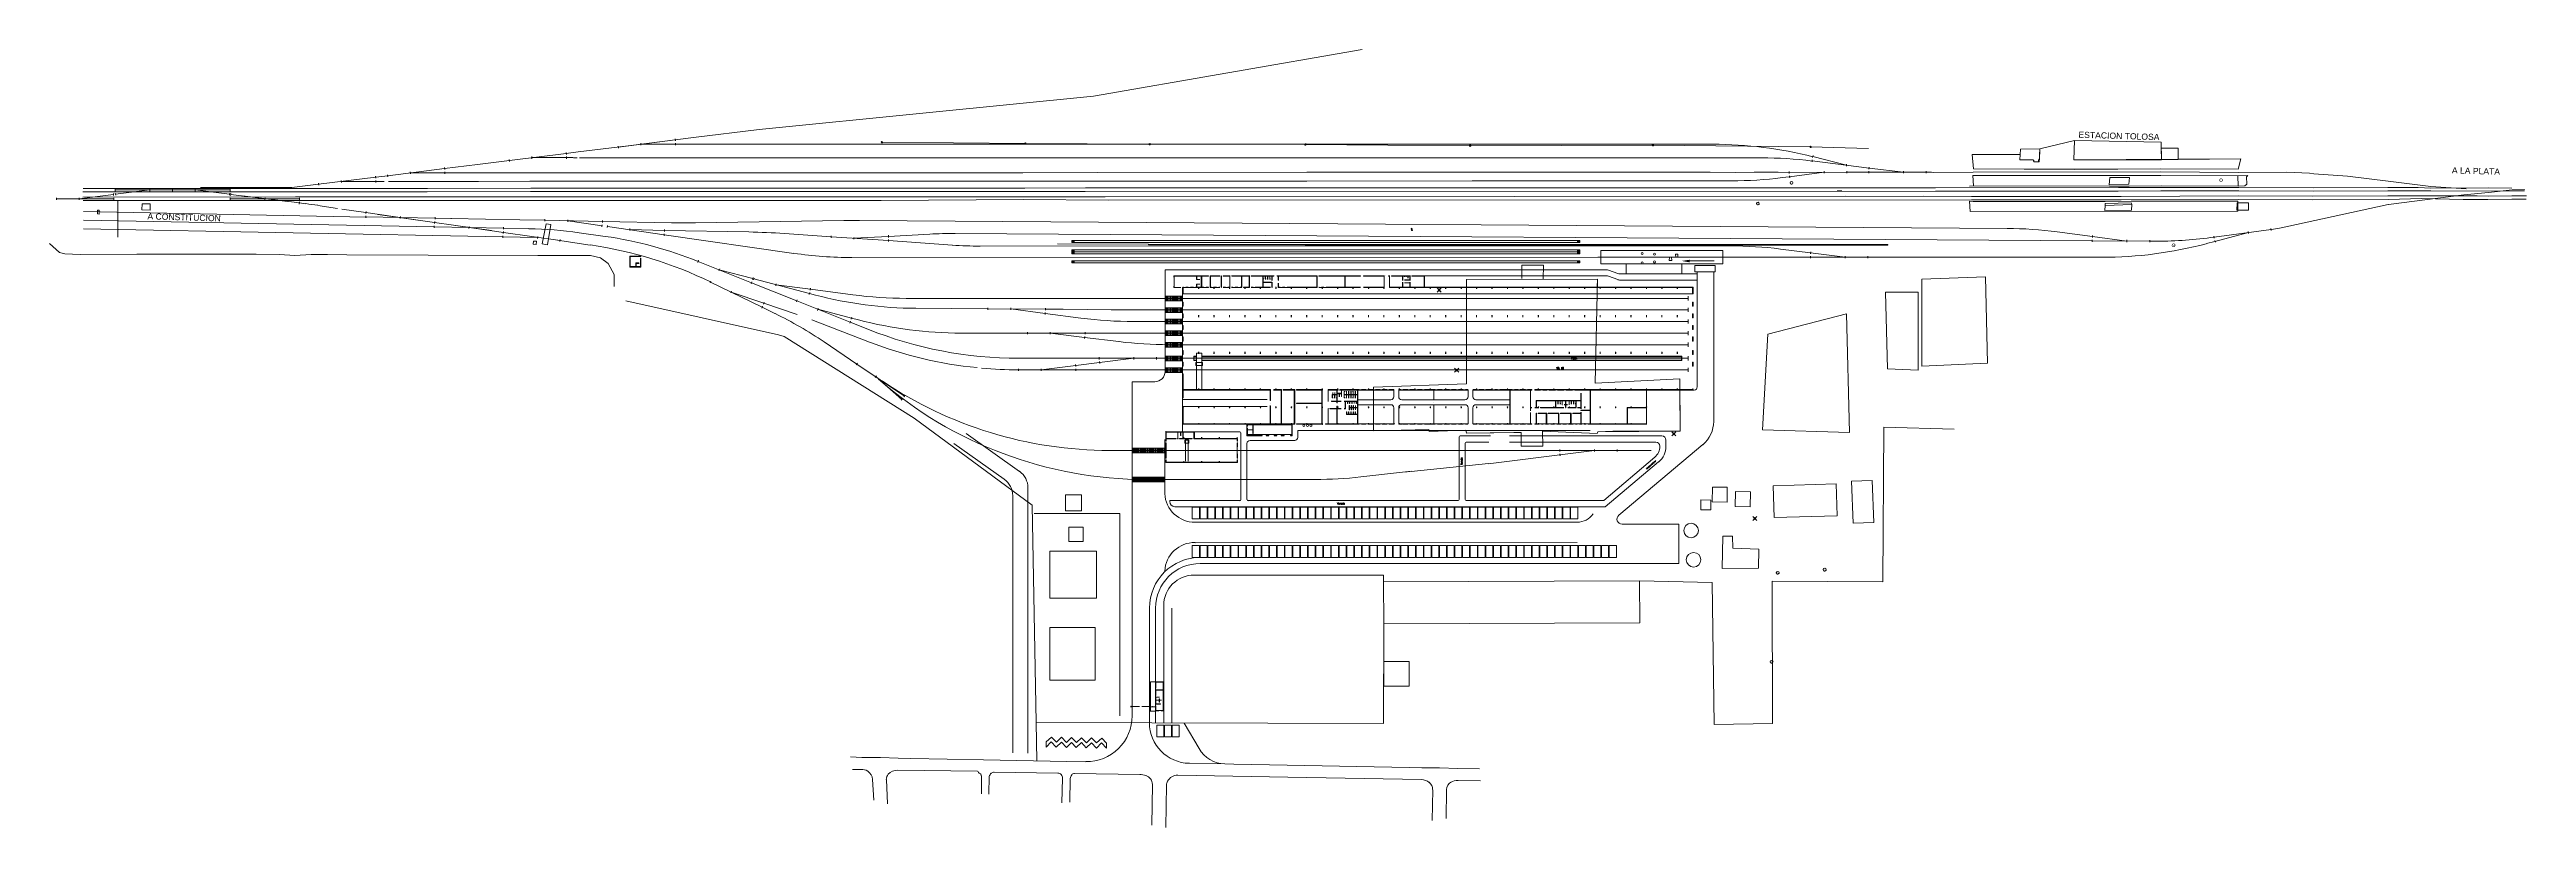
# Model space of a CAD drawing. Header units: millimetres. Extents: x -725228 to 10849, y -8846583 to 5995.
# Drawn here: x 9630 to 10849, y 5613 to 5995 of the extents above.
import ezdxf

# ---------------------------------------------------------------- set-up
doc = ezdxf.new("R2010")
doc.units = ezdxf.units.MM
doc.header["$PDMODE"] = 35
doc.header["$PDSIZE"] = 1
doc.layers.add('00-SIMB', color=1, linetype='Continuous', lineweight=0)
doc.layers.add('ES-Perfiles-g', color=4, linetype='Continuous')
doc.styles.add('Romans PF', font='romans.shx', dxfattribs={"width": 0.8})
doc.styles.get("Standard").update_dxf_attribs({"font": 'arial.ttf'})

# ---------------------------------------------------------------- blocks, each defined once
blk = doc.blocks.new('Ubicación_TOLOSA')
at = {"layer": '00-SIMB', "color": 1, "lineweight": 5, "ltscale": 2}
for p, q in [((-19.1, 140.5), (113.2, 163.4)), ((-101.4, 132.3), (-19.1, 140.5)), ((-215.9, 120.1), (-183.6, 124.1)), ((-183.6, 124.1), (-101.4, 132.3)), ((-306.5, 108.8), (-278.5, 112.3)), ((-295.5, 110.7), (-295.4, 109.7)), ((-295.4, 110.2), (-278.4, 110.2)), ((-278.6, 112.8), (-278.4, 111.8)), ((-278.5, 112.3), (-272.7, 113)), ((-278.4, 109.7), (-278.4, 110.7)), ((-278.4, 110.2), (-275.9, 110.2)), ((-274.9, 110.1), (-273.1, 110.1)), ((-272.7, 113), (-248.1, 116)), ((309.8, 110.1), (-272, 110.1)), ((-253, 115.9), (-252.9, 114.9)), ((-252.9, 115.4), (-224.9, 118.9)), ((-248.1, 116), (-215.9, 120.1)), ((-241.9, 117.3), (-241.8, 116.3)), ((-241.8, 116.8), (-224.8, 116.8)), ((-225, 119.4), (-224.8, 118.4)), ((-224.8, 116.3), (-224.8, 117.3)), ((-224.8, 116.8), (-220.1, 116.8)), ((-220, 116.8), (-219.1, 116.8)), ((285.8, 116.8), (-219, 116.8)), ((-52.6, 117.1), (-123.2, 117.8)), ((8.6, 116.8), (-52.6, 117.1)), ((85.3, 116.7), (8.6, 116.8)), ((166.3, 116.1), (85.3, 116.7)), ((256.3, 116.3), (166.3, 116.1)), ((333.9, 115.5), (256.3, 116.3)), ((362.4, 114.7), (333.9, 115.5)), ((335.1, 111.2), (334.9, 110.2)), ((351.6, 106.5), (335, 110.7)), ((414, 104.7), (413.4, 111.8)), ((413.4, 111.8), (437.1, 111.7)), ((414, 104.7), (413.4, 111.8)), ((413.4, 111.8), (437.1, 111.7)), ((436.9, 109.1), (437.2, 114.4)), ((437.1, 111.7), (436.9, 109.1)), ((437.2, 114.4), (446.7, 114.6)), ((446.4, 108.2), (446.7, 114.6)), ((446.7, 114.6), (446.5, 109.1)), ((446.7, 114.6), (463.8, 118.7)), ((446.7, 114.6), (463.8, 118.7)), ((463.8, 118.7), (463.5, 109.2)), ((463.8, 118.7), (463.5, 109.2)), ((506.5, 117.8), (463.8, 118.7)), ((506.6, 109.2), (506.5, 117.8)), ((506.5, 114.8), (514.8, 114.9)), ((506.6, 109.2), (506.5, 114.8)), ((514.8, 114.9), (514.8, 109.3)), ((-400.4, 97.2), (-372.3, 100.6)), ((-400.4, 97.7), (-400.3, 96.7)), ((-389.3, 99), (-389.2, 98)), ((-389.2, 98.5), (-372.2, 98.5)), ((-372.4, 101.1), (-372.3, 100.1)), ((-366.4, 101.3), (-372.3, 100.6)), ((-372.2, 98), (-372.2, 99)), ((-372.2, 98.5), (-368.1, 98.5)), ((-366.5, 101.8), (-366.4, 100.8)), ((-366.4, 101.3), (-338.4, 104.8)), ((-366.1, 98.5), (-365.4, 98.5)), ((-364.3, 98.5), (-346.9, 98.5)), ((-355.4, 103.2), (-355.2, 102.2)), ((-355.3, 102.7), (-338.3, 102.7)), ((-346.9, 98.5), (-321.7, 98.5)), ((-322.2, 106.8), (-338.4, 104.8)), ((-338.4, 105.3), (-338.3, 104.3)), ((-338.3, 102.2), (-338.3, 103.2)), ((-338.3, 102.7), (-331.4, 102.7)), ((-329.3, 102.7), (-322.4, 102.7)), ((-322.2, 106.8), (-306.5, 108.8)), ((-321.7, 98.5), (-296.4, 98.6)), ((-296.4, 102.8), (-321.1, 102.7)), ((-306.6, 109.3), (-306.5, 108.3)), ((-241.5, 102.8), (-296.4, 102.8)), ((-296.4, 98.6), (-268.8, 98.6)), ((-268.8, 98.6), (-241.2, 98.6)), ((-123.6, 102.8), (-241.5, 102.8)), ((-241.2, 98.6), (-182.4, 98.6)), ((-182.4, 98.6), (-123.6, 98.6)), ((-53.8, 102.8), (-123.6, 102.8)), ((-123.6, 98.6), (-88.5, 98.6)), ((-88.5, 98.6), (-53.5, 98.6)), ((-17.3, 102.9), (-53.8, 102.8)), ((-53.5, 98.6), (-17.1, 98.7)), ((-17.3, 102.9), (85.9, 103)), ((-17.1, 98.7), (34.4, 98.7)), ((34.4, 98.7), (86, 98.7)), ((85.9, 103), (255.9, 103.1)), ((86, 98.7), (167.3, 98.8)), ((167.3, 98.8), (295, 98.8)), ((255.9, 103.1), (272.4, 103)), ((272.4, 103), (284.5, 103)), ((284.5, 103), (296.8, 102.9)), ((306.2, 103), (296.8, 102.9)), ((317.9, 103), (306.2, 103)), ((323.4, 102.9), (317.9, 103)), ((319.9, 100.4), (323.5, 100.8)), ((323.4, 103.4), (323.4, 102.4)), ((351.7, 103), (323.4, 102.9)), ((340.5, 103), (323.5, 100.8)), ((323.6, 100.3), (323.5, 101.3)), ((334.6, 108.1), (334.7, 109.1)), ((362.7, 105.1), (334.6, 108.6)), ((340.5, 103.5), (340.5, 102.5)), ((351.5, 106), (351.6, 107)), ((351.7, 103.5), (351.7, 102.5)), ((359.8, 103), (351.7, 103)), ((362.5, 103), (359.8, 103)), ((362.5, 102.5), (362.5, 103.5)), ((390.8, 103), (362.5, 103)), ((362.6, 104.6), (362.7, 105.6)), ((362.7, 105.6), (362.6, 104.6)), ((379.6, 103), (362.7, 105.1)), ((379.6, 102.5), (379.6, 103.5)), ((390.8, 102.5), (390.8, 103.5)), ((393.4, 103), (390.8, 103)), ((394.2, 102.9), (393.4, 103)), ((413.9, 103.1), (394.2, 102.9)), ((413.8, 101.4), (506.3, 101.5)), ((414, 96.3), (413.8, 101.4)), ((506.3, 103.2), (413.9, 103.1)), ((463.8, 104.5), (414, 104.7)), ((463.9, 104.4), (414, 104.7)), ((436.9, 109.1), (443.5, 109.1)), ((443.7, 109), (436.9, 109.1)), ((443.5, 109.1), (443.7, 108.2)), ((443.7, 108.2), (443.7, 109)), ((443.7, 108.2), (446.4, 108.2)), ((446.1, 108.2), (443.7, 108.2)), ((446.5, 109.1), (446, 109.1)), ((446, 109.1), (446.1, 108.2)), ((463.5, 109.2), (514.8, 109.4)), ((463.5, 109.2), (506.6, 109.2)), ((506.3, 104.7), (463.8, 104.5)), ((506.3, 104.7), (463.9, 104.4)), ((481.2, 100.5), (480.9, 96.8)), ((490.9, 100.5), (481.2, 100.5)), ((490.6, 97.1), (490.9, 100.5)), ((544.4, 104.5), (506.3, 104.7)), ((544.4, 104.5), (506.3, 104.7)), ((544.3, 102.9), (506.3, 103.2)), ((506.3, 101.5), (544.2, 101.2)), ((514.8, 109.3), (506.6, 109.2)), ((514.8, 109.3), (545.6, 109.6)), ((514.8, 109.4), (545.6, 109.6)), ((544.2, 101.2), (549.1, 101.4)), ((544.2, 101.2), (544.3, 96.2)), ((568.2, 103), (544.3, 102.9)), ((545.6, 109.6), (544.4, 104.5)), ((545.6, 109.6), (544.4, 104.5)), ((549.1, 101.4), (548.5, 100.7)), ((548.5, 100.7), (548.6, 97.2)), ((579.5, 102.6), (568.2, 103)), ((581.5, 102.3), (579.5, 102.6)), ((598.1, 101.1), (581.5, 102.3)), ((618.1, 98.7), (598.1, 101.1)), ((639.1, 96), (618.1, 98.7)), ((-529.4, 89.4), (-529.4, 90.4)), ((-529.4, 89.9), (-501.2, 89.9)), ((-518.2, 89.9), (-501.3, 92.1)), ((-518.2, 89.4), (-518.2, 90.4)), ((-411.9, 93.4), (-516.4, 93.4)), ((-411.9, 95.1), (-516.3, 95.1)), ((-412, 89.2), (-516.3, 89.1)), ((-501.4, 92.6), (-501.3, 91.6)), ((-501.2, 89.4), (-501.2, 90.4)), ((-500.5, 94.8), (-500.5, 93.8)), ((-472.3, 94.3), (-500.5, 94.3)), ((-500.3, 91.7), (-500.5, 92.7)), ((-483.5, 94.3), (-500.4, 92.2)), ((-499.3, 89.1), (-499.2, 71.1)), ((-487.4, 84.5), (-487.3, 87.5)), ((-487.3, 87.5), (-483.4, 87.5)), ((-483.5, 94.8), (-483.5, 93.8)), ((-483.4, 87.5), (-483.4, 84.4)), ((-472.3, 94.8), (-472.3, 93.8)), ((-472.3, 94.8), (-472.3, 93.8)), ((-472.3, 94.3), (-444, 94.3)), ((-461.1, 94.8), (-461.1, 93.8)), ((-461.1, 94.3), (-444.2, 92.2)), ((-458.5, 95.6), (-413.6, 95.5)), ((-444.2, 91.7), (-444.1, 92.7)), ((-444, 94.8), (-444, 93.8)), ((-443.9, 89.5), (-443.9, 90.5)), ((-426.8, 90), (-443.9, 90)), ((-443.7, 92.6), (-443.8, 91.6)), ((-415.7, 88.6), (-443.7, 92.1)), ((-437.9, 91.4), (-409.9, 87.9)), ((-426.9, 89.5), (-426.8, 90.5)), ((-426.8, 90.5), (-426.9, 89.5)), ((-426.8, 90), (-409.8, 90)), ((-400.4, 97.2), (-413.6, 95.5)), ((-347.1, 89.2), (-412, 89.2)), ((-346.9, 95.1), (-411.9, 95.1)), ((-347, 93.4), (-411.9, 93.4)), ((-410, 87.4), (-409.8, 88.4)), ((-409.9, 87.9), (-406.8, 87.5)), ((-409.8, 90.5), (-409.8, 89.5)), ((-400.8, 86.7), (-391.1, 85.2)), ((-296.1, 89.2), (-347.1, 89.2)), ((-296.1, 93.5), (-347, 93.4)), ((-296, 95.2), (-346.9, 95.1)), ((-346.9, 90.9), (-296, 90.9)), ((-247.1, 93.5), (-296.1, 93.5)), ((-247.1, 89.2), (-296.1, 89.2)), ((-247.1, 95.2), (-296, 95.2)), ((-296, 90.9), (-247, 90.9)), ((-123.4, 95.2), (-247.1, 95.2)), ((-123.5, 93.5), (-247.1, 93.5)), ((-123.5, 89.2), (-247.1, 89.2)), ((-247, 90.9), (-183.2, 90.9)), ((-183.2, 90.9), (-123.5, 90.9)), ((-53.1, 93.5), (-123.5, 93.5)), ((-123.5, 90.9), (-53.1, 90.9)), ((-53.5, 89.6), (-123.5, 89.2)), ((-52.9, 95.2), (-123.4, 95.2)), ((-11.7, 89.3), (-53.5, 89.6)), ((-23.1, 93.6), (-53.1, 93.5)), ((-53.1, 90.9), (-13.3, 91)), ((-22.9, 95.3), (-52.9, 95.2)), ((-23.1, 93.6), (395.4, 93.8)), ((-22.9, 95.3), (395.4, 95.3)), ((-13.3, 91), (389.6, 91.3)), ((-11.7, 89.3), (413.1, 89.5)), ((347, 93.9), (349.3, 93.9)), ((414, 96.3), (412.1, 96.2)), ((412.1, 96.2), (414, 96.3)), ((412.5, 83.8), (412.1, 88.8)), ((412.1, 88.8), (413.9, 88.7)), ((413.9, 88.7), (478.9, 88.7)), ((481, 96.2), (414, 96.3)), ((478.7, 84.2), (478.8, 86.7)), ((478.8, 87.7), (491.7, 88)), ((478.8, 86.7), (478.8, 87.7)), ((478.8, 86.7), (492, 87.1)), ((492, 87.1), (478.8, 86.7)), ((478.9, 88.7), (491.7, 88.8)), ((480.9, 96.8), (490.6, 97.1)), ((490.7, 96.2), (481, 96.2)), ((506.5, 96.3), (490.7, 96.2)), ((491.7, 88.8), (544.1, 88.8)), ((491.7, 88), (492, 87.1)), ((492, 87.1), (491.8, 84.3)), ((544.3, 96.2), (506.5, 96.3)), ((543.8, 88), (543.7, 84.4)), ((549.4, 88), (543.8, 88)), ((544.1, 88.8), (544.1, 83.9)), ((547.6, 96.3), (544.3, 96.2)), ((548.6, 97.2), (547.6, 96.3)), ((549.4, 84.4), (549.4, 88)), ((567.8, 76.1), (618.2, 87.1)), ((655.4, 91.9), (618.3, 87.1)), ((656.5, 94.8), (639.1, 96)), ((655.4, 91.9), (667.5, 93.1)), ((667.5, 93.1), (679.2, 94.4)), ((679.2, 94.4), (685.4, 94.4)), ((-343.5, 76.2), (-516.2, 79.4)), ((-309.7, 71.3), (-516.2, 75.2)), ((-376.9, 81), (-516.1, 83.7)), ((-509.2, 84.4), (-509.3, 82.5)), ((-509.2, 84.4), (-509.3, 82.5)), ((-509.3, 82.5), (-508.4, 82.4)), ((-509.3, 82.5), (-508.4, 82.4)), ((-508.5, 84.4), (-509.2, 84.4)), ((-508.5, 84.4), (-509.2, 84.4)), ((-508.4, 82.4), (-508.5, 84.4)), ((-508.4, 82.4), (-508.5, 84.4)), ((-483.4, 84.4), (-487.4, 84.5)), ((-377.1, 83.2), (-389, 84.9)), ((-377.2, 80.6), (-377.2, 81.6)), ((-360.2, 80.7), (-377.2, 81.1)), ((-377, 83.7), (-377.1, 82.7)), ((-349.1, 79.1), (-377.1, 83.2)), ((-371.3, 82.3), (-343.3, 78.3)), ((-360.2, 80.2), (-360.1, 81.2)), ((-360.1, 81.2), (-360.2, 80.2)), ((-360.2, 80.7), (-343.1, 80.4)), ((-343.5, 75.7), (-343.5, 76.7)), ((-326.4, 75.9), (-343.5, 76.2)), ((-343.4, 77.8), (-343.2, 78.8)), ((-343.2, 78.8), (-343.4, 77.8)), ((-315.3, 74.3), (-343.3, 78.3)), ((-343.1, 80.9), (-343.1, 79.9)), ((-343.1, 80.4), (-335.3, 80.3)), ((-337.5, 77.5), (-309.5, 73.4)), ((-335.1, 80.3), (-301.4, 79.6)), ((-326.5, 75.4), (-326.4, 76.4)), ((-326.4, 76.4), (-326.5, 75.4)), ((-326.4, 75.9), (-309.4, 75.5)), ((-309.6, 72.9), (-309.5, 73.9)), ((-309.5, 73.9), (-309.6, 72.9)), ((-281.6, 69.4), (-309.5, 73.4)), ((-309.4, 76), (-309.4, 75)), ((-309.4, 75.5), (-297, 75.3)), ((-301.4, 79.6), (-289, 79.4)), ((-290.4, 67.8), (-288.4, 77.6)), ((-290.4, 67.8), (-288.4, 77.6)), ((-289, 79.9), (-289, 78.9)), ((-289, 79.4), (-260.7, 78.8)), ((-288.4, 77.6), (-286.1, 77.3)), ((-288.4, 77.6), (-286.1, 77.3)), ((-286.1, 77.3), (-287.8, 67.3)), ((-286.1, 77.3), (-287.8, 67.3)), ((-277.8, 79.7), (-277.8, 78.7)), ((-277.8, 79.2), (-260.9, 76.7)), ((-272.2, 73.3), (-259.4, 71.5)), ((-261, 76.2), (-260.8, 77.2)), ((-260.7, 79.3), (-260.7, 78.3)), ((-260.7, 78.8), (-226.8, 78.2)), ((-258.4, 75.9), (-258.2, 76.8)), ((-258.3, 76.4), (-230.4, 72.3)), ((-247.3, 74.3), (-247.2, 75.3)), ((-247.2, 74.8), (-230.2, 74.4)), ((-230.2, 74.9), (-230.2, 73.9)), ((-230.2, 74.4), (-188.6, 73.7)), ((-215, 78.2), (-141.9, 79.3)), ((-134.2, 79.3), (430.6, 75.4)), ((137.3, 75.4), (137.7, 75.5)), ((137.4, 74.4), (137.3, 75.4)), ((137.9, 74.4), (137.4, 74.4)), ((137.7, 75.5), (137.9, 74.4)), ((544.1, 83.9), (412.5, 83.8)), ((472.7, 71.4), (455.3, 73.7)), ((491.8, 84.3), (478.7, 84.2)), ((560.5, 74.9), (532.5, 71.1)), ((549.4, 73.4), (532.9, 69)), ((543.7, 84.4), (549.4, 84.4)), ((549.3, 73.9), (549.5, 72.9)), ((560.4, 75.4), (560.6, 74.4)), ((560.5, 74.9), (563.9, 75.4)), ((563.9, 75.4), (567.8, 76.1)), ((-527.9, 63.6), (-532.8, 67.9)), ((-525.3, 62.9), (-527.9, 63.6)), ((-517.7, 62.6), (-525.3, 62.9)), ((-517.7, 62.6), (-489.9, 62.8)), ((-489.9, 62.8), (-466.1, 62.8)), ((-466.1, 62.8), (-431.2, 62.7)), ((-431.2, 62.7), (-419.7, 62.6)), ((-419.7, 62.6), (-412.1, 62.1)), ((-412.1, 62.1), (-404.1, 62.5)), ((-404.1, 62.5), (-396, 62.5)), ((-396, 62.5), (-386.6, 62.4)), ((-386.6, 62.4), (-346.5, 62.2)), ((-346.5, 62.2), (-292.6, 62.1)), ((-309.7, 70.8), (-309.7, 71.8)), ((-292.7, 71), (-309.7, 71.3)), ((-294.7, 69.2), (-294.9, 67.6)), ((-294.7, 69.2), (-294.9, 67.6)), ((-294.9, 67.6), (-293.3, 67.5)), ((-294.9, 67.6), (-293.3, 67.5)), ((-293.1, 69.1), (-294.7, 69.2)), ((-293.1, 69.1), (-294.7, 69.2)), ((-293.3, 67.5), (-293.1, 69.1)), ((-293.3, 67.5), (-293.1, 69.1)), ((-292.6, 71.5), (-292.7, 70.5)), ((-292.6, 62.1), (-266.6, 62)), ((-287.8, 67.3), (-290.4, 67.8)), ((-287.8, 67.3), (-290.4, 67.8)), ((-282.8, 69.6), (-266.7, 67.2)), ((-281.5, 69.9), (-281.7, 68.9)), ((-266.6, 62), (-261.7, 61)), ((-261.7, 61), (-257.9, 58.2)), ((-241.8, 61.8), (-247.2, 61.8)), ((-247.2, 61.8), (-247.2, 56.4)), ((-242, 61.6), (-247, 61.6)), ((-247, 61.6), (-247, 56.6)), ((-242.1, 61.6), (-241.8, 61.6)), ((-242, 61.6), (-242, 61.6)), ((-242, 61.6), (-242, 61.6)), ((-241.8, 61.8), (-241.8, 61.6)), ((-230.4, 71.8), (-230.3, 72.8)), ((-230.4, 72.3), (-166.5, 63.1)), ((-148.2, 71.3), (-171.1, 72.9)), ((-148.2, 70.8), (-148.2, 71.8)), ((-148.2, 71.3), (-120, 69.4)), ((-137.9, 61.1), (229.1, 61.2)), ((-137, 70.6), (-120, 71.5)), ((-137, 70.1), (-137, 71)), ((-99.6, 72.6), (-120, 71.5)), ((-120, 72), (-120, 71)), ((-120, 68.9), (-120, 69.9)), ((-120, 69.4), (-88.5, 67.2)), ((472.5, 69.3), (-87.2, 72.9)), ((-74.8, 66.7), (294.3, 66.8)), ((8, 67.7), (-36.7, 67.8)), ((-29.7, 68.5), (-29.7, 69.5)), ((-29.7, 69.5), (220.3, 69.5)), ((-29.7, 68.5), (-29.7, 69.5)), ((-29.7, 68.5), (220.3, 68.5)), ((-29.7, 63.9), (-29.7, 64.9)), ((-29.7, 64.9), (220.3, 64.9)), ((-29.7, 63.9), (-29.7, 64.9)), ((-29.7, 62.9), (-29.7, 63.9)), ((-29.7, 63.9), (220.3, 63.9)), ((-29.7, 62.9), (-29.7, 63.9)), ((-29.7, 63.9), (220.3, 63.9)), ((-29.7, 62.9), (220.3, 62.9)), ((-29.5, 69.5), (-29.5, 68.5)), ((-29.5, 64.9), (-29.5, 63.9)), ((-29.5, 63.9), (-29.5, 62.9)), ((-29.3, 68.5), (-29.3, 69.5)), ((-29.3, 63.9), (-29.3, 64.9)), ((-29.3, 62.9), (-29.3, 63.9)), ((-29.1, 69.5), (-29.1, 68.5)), ((-29.1, 64.9), (-29.1, 63.9)), ((-29.1, 63.9), (-29.1, 62.9)), ((-28.9, 68.5), (-28.9, 69.5)), ((-28.9, 63.9), (-28.9, 64.9)), ((-28.9, 62.9), (-28.9, 63.9)), ((-28.7, 69.5), (-28.7, 68.5)), ((-28.7, 64.9), (-28.7, 63.9)), ((-28.7, 63.9), (-28.7, 62.9)), ((-28.5, 68.5), (-28.5, 69.5)), ((-28.5, 63.9), (-28.5, 64.9)), ((-28.5, 62.9), (-28.5, 63.9)), ((85.1, 67.5), (8, 67.7)), ((8, 67.4), (8, 67.7)), ((85.1, 67.2), (8, 67.4)), ((164.2, 67.5), (85.1, 67.5)), ((164.2, 67.2), (85.1, 67.2)), ((255.7, 67.5), (164.2, 67.5)), ((255.7, 67.2), (164.2, 67.2)), ((219.1, 68.5), (219.1, 69.5)), ((219.1, 63.9), (219.1, 64.9)), ((219.1, 62.9), (219.1, 63.9)), ((219.3, 69.5), (219.3, 68.5)), ((219.3, 64.9), (219.3, 63.9)), ((219.3, 63.9), (219.3, 62.9)), ((219.5, 68.5), (219.5, 69.5)), ((219.5, 63.9), (219.5, 64.9)), ((219.5, 62.9), (219.5, 63.9)), ((219.7, 69.5), (219.7, 68.5)), ((219.7, 64.9), (219.7, 63.9)), ((219.7, 63.9), (219.7, 62.9)), ((219.9, 68.5), (219.9, 69.5)), ((219.9, 63.9), (219.9, 64.9)), ((219.9, 62.9), (219.9, 63.9)), ((220.1, 69.5), (220.1, 68.5)), ((220.1, 64.9), (220.1, 63.9)), ((220.1, 63.9), (220.1, 62.9)), ((220.3, 68.5), (220.3, 69.5)), ((220.3, 63.9), (220.3, 64.9)), ((220.3, 62.9), (220.3, 63.9)), ((229.1, 61.2), (333.8, 61.2)), ((290.7, 64.5), (230.7, 64.5)), ((230.7, 58), (230.7, 64.5)), ((371.9, 67.5), (255.7, 67.5)), ((371.9, 67.2), (255.7, 67.2)), ((264.3, 59.6), (264.5, 61.2)), ((264.5, 61.2), (265.5, 61.2)), ((265.6, 59.6), (265.5, 61.2)), ((267.4, 62.8), (267.5, 61.2)), ((267.4, 62.8), (268.6, 62.8)), ((267.5, 61.2), (268.5, 61.2)), ((268.6, 62.8), (268.5, 61.2)), ((290.7, 58), (290.7, 64.5)), ((319.1, 65.2), (333.9, 63.4)), ((333.8, 60.7), (333.8, 61.7)), ((362.1, 61.2), (333.8, 61.2)), ((334, 63.9), (333.9, 62.9)), ((350.9, 61.2), (333.9, 63.4)), ((350.9, 60.7), (350.9, 61.7)), ((362.1, 60.7), (362.1, 61.7)), ((362.1, 61.2), (477.4, 61.2)), ((371.9, 67.5), (371.9, 67.2)), ((472.5, 68.8), (472.5, 69.8)), ((500.8, 69.1), (472.5, 69.3)), ((472.7, 71.9), (472.6, 70.9)), ((489.6, 69.2), (472.7, 71.4)), ((489.6, 68.7), (489.6, 69.7)), ((500.8, 68.6), (500.8, 69.6)), ((500.8, 69.1), (502.6, 69.1)), ((532.9, 69), (528.7, 67.9)), ((532.5, 71.1), (530.8, 70.9)), ((532.4, 71.6), (532.6, 70.6)), ((533.1, 68.6), (532.8, 69.5)), ((-257.9, 58.2), (-255, 52.8)), ((-255, 52.8), (-255, 46.8)), ((-247.2, 56.4), (-241.8, 56.4)), ((-247, 56.6), (-244.3, 56.6)), ((-244.3, 56.6), (-244.3, 58.4)), ((-244.2, 58.4), (-244.3, 58.4)), ((-242.8, 58.4), (-244.2, 58.4)), ((-244.2, 56.6), (-244.2, 58.2)), ((-242.7, 58.2), (-244.2, 58.2)), ((-244.2, 56.6), (-242, 56.6)), ((-242.8, 58.2), (-242.8, 58.4)), ((-242, 60.8), (-241.8, 60.8)), ((-242, 56.6), (-242, 60.8)), ((-241.8, 56.4), (-241.8, 60.8)), ((-213.8, 58.7), (-213.4, 59.7)), ((-213.6, 59.2), (-187.4, 48.7)), ((-207.7, 48.6), (-207.3, 49.5)), ((-207.5, 49), (-182.1, 36.6)), ((-203.4, 54.6), (-203, 55.5)), ((-203.2, 55), (-186.7, 50.7)), ((-187.6, 48.2), (-187.2, 49.2)), ((-186.6, 51.2), (-186.8, 50.2)), ((-186.3, 50.1), (-186, 51)), ((-186.2, 50.6), (-158.8, 43.4)), ((-29.7, 59.4), (-29.7, 58.4)), ((-29.7, 59.4), (220.3, 59.4)), ((-29.7, 58.4), (220.3, 58.4)), ((-29.5, 58.4), (-29.5, 59.4)), ((-29.3, 59.4), (-29.3, 58.4)), ((-29.1, 58.4), (-29.1, 59.4)), ((-28.9, 59.4), (-28.9, 58.4)), ((-28.7, 58.4), (-28.7, 59.4)), ((-28.7, 59), (-28.7, 59)), ((-28.7, 58.9), (-28.7, 58.9)), ((-28.5, 59.4), (-28.5, 58.4)), ((16.2, 55.1), (16.2, 5)), ((186.2, 55.1), (16.2, 55.1)), ((20.5, 52.1), (20.7, 52.1)), ((20.5, 52.1), (20.5, 51.4)), ((20.7, 51.4), (20.5, 51.4)), ((20.6, 51.4), (20.7, 51.4)), ((20.6, 47), (20.6, 51.4)), ((20.7, 51.9), (20.7, 52.1)), ((20.7, 51.9), (20.7, 52)), ((20.7, 52), (21.8, 52)), ((20.7, 51.9), (20.7, 46.4)), ((21.8, 51.9), (20.7, 51.9)), ((20.7, 51.4), (20.7, 47)), ((21.8, 52.1), (22.8, 52.1)), ((21.8, 51.9), (21.8, 52.1)), ((21.8, 52), (21.8, 51.9)), ((21.8, 51.9), (22.8, 51.9)), ((22.8, 51.9), (22.8, 52.1)), ((22.8, 51.9), (22.8, 52)), ((22.8, 52), (23.9, 52)), ((23.9, 51.9), (22.8, 51.9)), ((23.9, 51.9), (23.9, 52.1)), ((23.9, 52.1), (24.9, 52.1)), ((23.9, 52), (23.9, 51.9)), ((24.9, 51.9), (23.9, 51.9)), ((24.9, 52.1), (24.9, 51.9)), ((24.9, 51.9), (24.9, 52)), ((24.9, 52), (26, 52)), ((26, 51.9), (24.9, 51.9)), ((26, 51.9), (26, 52.1)), ((26, 52.1), (27, 52.1)), ((26, 52), (26, 51.9)), ((27, 51.9), (26, 51.9)), ((27, 52.1), (27, 51.9)), ((27, 51.9), (27, 52)), ((27, 52), (28.1, 52)), ((28.1, 51.9), (27, 51.9)), ((28.1, 51.9), (28.1, 52.1)), ((28.1, 52.1), (29.1, 52.1)), ((28.1, 52), (28.1, 51.9)), ((29.1, 51.9), (28.1, 51.9)), ((29.1, 52.1), (29.1, 51.9)), ((29.1, 51.9), (29.1, 52)), ((29.1, 52), (30.2, 52)), ((30.2, 51.9), (29.1, 51.9)), ((30.2, 51.9), (30.2, 52.1)), ((30.2, 52.1), (31.2, 52.1)), ((30.2, 52), (30.2, 51.9)), ((31.2, 51.9), (30.2, 51.9)), ((31.2, 52.1), (34, 52.1)), ((31.2, 51.9), (34, 51.9)), ((31.7, 51.9), (31.7, 50.2)), ((31.7, 51.9), (31.7, 50.2)), ((33.3, 50.2), (31.7, 50.2)), ((31.8, 51.9), (31.8, 50.3)), ((33.3, 50.3), (31.8, 50.3)), ((34.5, 52.1), (33.9, 52.1)), ((34, 46.5), (34, 51.9)), ((34, 50.8), (34, 47.3)), ((34.2, 46.5), (34.2, 51.9)), ((34.2, 51.9), (37.6, 51.9)), ((34.2, 50.1), (34.2, 46.5)), ((34.5, 51.9), (34.5, 52.1)), ((34.5, 51.9), (34.5, 52)), ((34.5, 52), (35.6, 52)), ((35.6, 51.9), (34.5, 51.9)), ((36.2, 52.1), (35.6, 52.1)), ((35.6, 51.9), (35.6, 52.1)), ((35.6, 52), (35.6, 51.9)), ((36.2, 51.9), (36.2, 52.1)), ((36.2, 51.9), (36.2, 52)), ((36.2, 52), (37.3, 52)), ((37.3, 51.9), (36.2, 51.9)), ((37.6, 52.1), (37.3, 52.1)), ((37.3, 51.9), (37.3, 52.1)), ((37.3, 52), (37.3, 51.9)), ((37.6, 52.1), (37.6, 51.9)), ((38.3, 52.1), (38.4, 52.1)), ((38.3, 52), (38.4, 52)), ((38.4, 52), (38.3, 52)), ((38.4, 52.1), (38.8, 52.1)), ((38.4, 52.1), (38.4, 52.1)), ((38.4, 52), (38.4, 46.3)), ((38.5, 51.9), (38.5, 46.5)), ((38.5, 51.9), (43.1, 51.9)), ((38.8, 51.9), (38.8, 52.1)), ((38.8, 51.9), (38.8, 52)), ((38.8, 52), (39.9, 52)), ((39.9, 51.9), (38.8, 51.9)), ((39.9, 51.9), (39.9, 52.1)), ((40.5, 52.1), (39.9, 52.1)), ((39.9, 52), (39.9, 51.9)), ((40.5, 51.9), (40.5, 52.1)), ((40.5, 51.9), (40.5, 52)), ((40.5, 52), (41.6, 52)), ((41.6, 51.9), (40.5, 51.9)), ((41.6, 52.1), (43.1, 52.1)), ((41.6, 51.9), (41.6, 52.1)), ((41.6, 52), (41.6, 51.9)), ((43.1, 52.1), (43.1, 51.9)), ((43.8, 52.1), (44, 52.1)), ((43.8, 52.1), (43.9, 52.1)), ((43.8, 52), (43.8, 46.5)), ((43.9, 52), (43.8, 52)), ((43.8, 51.9), (44, 51.9)), ((43.9, 52.1), (43.9, 52.1)), ((44, 52.1), (44, 52.1)), ((44, 52), (44, 52)), ((44, 51.9), (44, 46.5)), ((44.8, 52.1), (44.8, 51.9)), ((44.8, 52.1), (45.1, 52.1)), ((44.8, 51.9), (48, 51.9)), ((45.1, 51.9), (45.1, 52.1)), ((45.1, 51.9), (45.1, 52)), ((45.1, 52), (46.2, 52)), ((46.2, 51.9), (45.1, 51.9)), ((46.2, 51.9), (46.2, 52.1)), ((46.2, 52.1), (46.6, 52.1)), ((46.2, 52), (46.2, 51.9)), ((46.6, 51.9), (46.6, 52.1)), ((46.6, 51.9), (46.6, 52)), ((46.6, 52), (47.7, 52)), ((47.7, 51.9), (46.6, 51.9)), ((47.7, 51.9), (47.7, 52.1)), ((47.7, 52.1), (48.1, 52.1)), ((47.7, 52), (47.7, 51.9)), ((48, 51.9), (48, 46.5)), ((48.1, 52.1), (48.2, 52.1)), ((48.2, 52.1), (48.1, 52.1)), ((48.1, 52), (48.2, 52)), ((48.1, 52), (48.1, 52)), ((48.1, 52), (48.2, 52)), ((48.1, 51.9), (48.1, 46.5)), ((48.1, 51.9), (48.2, 51.9)), ((48.9, 52.1), (49, 52.1)), ((49, 52.1), (49, 51.9)), ((49, 52.1), (49.6, 52.1)), ((49, 51.9), (53.8, 51.9)), ((49.6, 51.9), (49.6, 52.1)), ((49.6, 51.9), (49.6, 52)), ((49.6, 52), (50.7, 52)), ((50.7, 51.9), (49.6, 51.9)), ((50.7, 51.9), (50.7, 52.1)), ((50.7, 52.1), (52, 52.1)), ((50.7, 52), (50.7, 51.9)), ((52, 51.9), (52, 52.1)), ((52, 51.9), (52, 52)), ((52, 52), (53.1, 52)), ((53.1, 51.9), (52, 51.9)), ((53.1, 51.9), (53.1, 52.1)), ((53.1, 52.1), (57.8, 52.1)), ((53.1, 52), (53.1, 51.9)), ((53.8, 46.5), (53.8, 51.9)), ((54, 46.5), (54, 51.9)), ((54, 51.9), (57.6, 51.9)), ((57.6, 51.9), (57.6, 46.5)), ((57.7, 52.1), (57.7, 52.1)), ((57.7, 51.9), (57.7, 46.5)), ((57.7, 51.9), (57.8, 51.9)), ((57.8, 52.1), (57.8, 52.1)), ((57.8, 52.1), (57.8, 51.9)), ((57.8, 52), (57.9, 52)), ((57.8, 52), (57.9, 52)), ((57.8, 52), (57.8, 52)), ((58.6, 52.1), (58.9, 52.1)), ((58.6, 52.1), (58.6, 51.9)), ((58.6, 51.9), (64.3, 51.9)), ((58.9, 51.9), (58.9, 52.1)), ((58.9, 51.9), (58.9, 52)), ((58.9, 52), (60, 52)), ((60, 51.9), (58.9, 51.9)), ((60, 52.1), (60.9, 52.1)), ((60, 51.9), (60, 52.1)), ((60, 52), (60, 51.9)), ((60.9, 51.9), (60.9, 52.1)), ((60.9, 51.9), (60.9, 52)), ((60.9, 52), (62, 52)), ((62, 51.9), (60.9, 51.9)), ((62, 52.1), (62.9, 52.1)), ((62, 51.9), (62, 52.1)), ((62, 52), (62, 51.9)), ((62.9, 51.9), (62.9, 52.1)), ((62.9, 51.9), (62.9, 52)), ((62.9, 52), (64, 52)), ((64, 51.9), (62.9, 51.9)), ((64, 52.1), (69.7, 52.1)), ((64, 51.9), (64, 52.1)), ((64, 52), (64, 51.9)), ((64.3, 52), (64.3, 52)), ((64.3, 51.9), (64.3, 46.5)), ((64.5, 51.9), (64.5, 50.6)), ((64.5, 51.9), (65.5, 51.9)), ((64.7, 50.6), (64.5, 50.6)), ((64.5, 50.5), (64.5, 48.9)), ((64.7, 50.5), (64.5, 50.5)), ((64.5, 48.9), (68.8, 48.9)), ((64.5, 48.8), (68.8, 48.8)), ((64.5, 48.8), (64.5, 46.5)), ((64.7, 50.6), (64.8, 50.6)), ((64.7, 50.5), (64.7, 50.5)), ((65.4, 50.6), (65.5, 50.6)), ((65.4, 50.5), (65.5, 50.5)), ((65.5, 51.9), (65.5, 50.6)), ((65.8, 50.5), (65.5, 50.5)), ((65.6, 51.9), (65.6, 50.6)), ((65.6, 51.9), (66.6, 51.9)), ((65.8, 50.6), (65.6, 50.6)), ((65.8, 50.6), (65.9, 50.6)), ((65.8, 50.5), (65.8, 50.5)), ((66.5, 50.6), (66.6, 50.6)), ((66.5, 50.5), (66.6, 50.5)), ((66.6, 51.9), (66.6, 50.6)), ((66.9, 50.5), (66.6, 50.5)), ((66.7, 51.9), (66.7, 50.6)), ((66.7, 51.9), (67.7, 51.9)), ((66.9, 50.6), (66.7, 50.6)), ((66.9, 50.6), (67, 50.6)), ((66.9, 50.5), (66.9, 50.5)), ((67.6, 50.6), (67.7, 50.6)), ((67.6, 50.5), (67.7, 50.5)), ((67.7, 51.9), (67.7, 50.6)), ((68, 50.5), (67.7, 50.5)), ((67.8, 51.9), (67.8, 50.6)), ((67.8, 51.9), (68.8, 51.9)), ((68, 50.6), (67.8, 50.6)), ((68, 50.6), (68.1, 50.6)), ((68, 50.5), (68, 50.5)), ((68.7, 50.6), (68.8, 50.6)), ((68.7, 50.5), (68.8, 50.5)), ((68.8, 51.9), (68.8, 49.8)), ((68.8, 48.9), (68.8, 49)), ((68.8, 48.8), (68.8, 46.5)), ((68.9, 51.9), (68.9, 49.8)), ((68.9, 51.9), (69.7, 51.9)), ((68.9, 49.7), (68.9, 49.8)), ((68.9, 49), (68.9, 48.9)), ((68.9, 48.9), (68.9, 46.3)), ((69.7, 52.1), (69.8, 52.1)), ((69.7, 52.1), (69.7, 51.9)), ((69.7, 52), (69.7, 52)), ((69.8, 52), (69.7, 52)), ((71.3, 52.1), (71.2, 52.1)), ((71.3, 52.1), (72.6, 52.1)), ((71.3, 52.1), (71.3, 51.9)), ((71.3, 52), (71.3, 52)), ((71.3, 51.9), (71.9, 51.9)), ((71.4, 52), (71.4, 52)), ((71.9, 51.9), (71.9, 49.9)), ((71.9, 49.9), (71.9, 49.9)), ((72, 51.9), (72, 49.8)), ((72, 51.9), (90.9, 51.9)), ((72, 49.9), (72, 49.8)), ((72.6, 51.9), (72.6, 52.1)), ((72.6, 51.9), (72.6, 52)), ((72.6, 52), (73.7, 52)), ((73.7, 51.9), (72.6, 51.9)), ((73.7, 52.1), (75.1, 52.1)), ((73.7, 51.9), (73.7, 52.1)), ((73.7, 52), (73.7, 51.9)), ((75.1, 51.9), (75.1, 52.1)), ((75.1, 51.9), (75.1, 52)), ((75.1, 52), (76.2, 52)), ((76.2, 51.9), (75.1, 51.9)), ((76.2, 52.1), (77.6, 52.1)), ((76.2, 51.9), (76.2, 52.1)), ((76.2, 52), (76.2, 51.9)), ((77.6, 51.9), (77.6, 52.1)), ((77.6, 51.9), (77.6, 52)), ((77.6, 52), (78.7, 52)), ((78.7, 51.9), (77.6, 51.9)), ((78.7, 52.1), (80.1, 52.1)), ((78.7, 51.9), (78.7, 52.1)), ((78.7, 52), (78.7, 51.9)), ((80.1, 51.9), (80.1, 52.1)), ((80.1, 51.9), (80.1, 52)), ((80.1, 52), (81.2, 52)), ((81.2, 51.9), (80.1, 51.9)), ((81.2, 52.1), (82.6, 52.1)), ((81.2, 51.9), (81.2, 52.1)), ((81.2, 52), (81.2, 51.9)), ((82.6, 51.9), (82.6, 52.1)), ((82.6, 51.9), (82.6, 52)), ((82.6, 52), (83.7, 52)), ((83.7, 51.9), (82.6, 51.9)), ((83.7, 52.1), (91.1, 52.1)), ((83.7, 51.9), (83.7, 52.1)), ((83.7, 52), (83.7, 51.9)), ((90.9, 51.9), (90.9, 46.5)), ((91, 52.1), (91, 52.1)), ((91.1, 52.1), (91, 52.1)), ((91, 52), (91, 46.3)), ((91, 52), (91.1, 52)), ((91.8, 52.1), (92.5, 52.1)), ((91.9, 52.1), (91.9, 51.9)), ((91.9, 51.9), (104.7, 51.9)), ((92.5, 51.9), (92.5, 52.1)), ((92.5, 51.9), (92.5, 52)), ((92.5, 52), (93.6, 52)), ((93.6, 51.9), (92.5, 51.9)), ((93.6, 52.1), (95, 52.1)), ((93.6, 51.9), (93.6, 52.1)), ((93.6, 52), (93.6, 51.9)), ((95, 51.9), (95, 52.1)), ((95, 51.9), (95, 52)), ((95, 52), (96.1, 52)), ((96.1, 51.9), (95, 51.9)), ((96.1, 52.1), (97.5, 52.1)), ((96.1, 51.9), (96.1, 52.1)), ((96.1, 52), (96.1, 51.9)), ((97.5, 51.9), (97.5, 52.1)), ((97.5, 51.9), (97.5, 52)), ((97.5, 52), (98.6, 52)), ((98.6, 51.9), (97.5, 51.9)), ((98.6, 52.1), (100, 52.1)), ((98.6, 51.9), (98.6, 52.1)), ((98.6, 52), (98.6, 51.9)), ((100, 51.9), (100, 52.1)), ((100, 51.9), (100, 52)), ((100, 52), (101.1, 52)), ((101.1, 51.9), (100, 51.9)), ((101.1, 52.1), (102.5, 52.1)), ((101.1, 51.9), (101.1, 52.1)), ((101.1, 52), (101.1, 51.9)), ((102.5, 51.9), (102.5, 52.1)), ((102.5, 51.9), (102.5, 52)), ((102.5, 52), (103.6, 52)), ((103.6, 51.9), (102.5, 51.9)), ((103.6, 52.1), (104.9, 52.1)), ((103.6, 51.9), (103.6, 52.1)), ((103.6, 52), (103.6, 51.9)), ((104.7, 51.9), (104.7, 46.5)), ((104.9, 52.1), (112.4, 52.1)), ((104.9, 51.9), (104.9, 46.5)), ((104.9, 51.9), (112.3, 51.9)), ((112.3, 52.1), (112.3, 52.1)), ((112.4, 52.1), (112.3, 52.1)), ((112.3, 52.1), (112.3, 51.9)), ((112.3, 52), (112.4, 52)), ((113.8, 52.1), (124.2, 52.1)), ((113.8, 52.1), (113.9, 52.1)), ((113.9, 52), (113.8, 52)), ((113.9, 52.1), (113.9, 52.1)), ((113.9, 52.1), (113.9, 51.9)), ((113.9, 51.9), (124, 51.9)), ((124, 51.9), (124, 46.5)), ((124, 51.9), (124, 46.5)), ((124.1, 52.1), (124.1, 46.5)), ((124.1, 52.1), (124.1, 46.3)), ((124.6, 52.1), (124.7, 52.1)), ((124.6, 52), (124.6, 52)), ((124.6, 52), (124.6, 52)), ((124.7, 52), (124.6, 52)), ((124.6, 52), (124.6, 52)), ((126.2, 52.1), (126.1, 52.1)), ((126.1, 52), (126.2, 52)), ((126.2, 52.1), (126.2, 51.9)), ((126.2, 52.1), (126.6, 52.1)), ((126.2, 52), (126.2, 52)), ((126.2, 51.9), (126.6, 51.9)), ((126.6, 52.1), (126.7, 52.1)), ((126.6, 51.9), (126.6, 46.3)), ((126.7, 52.1), (126.7, 46.5)), ((126.7, 52.1), (126.7, 52.1)), ((126.8, 52), (126.7, 52)), ((126.8, 52), (126.8, 52)), ((126.8, 52), (126.8, 52)), ((126.8, 52), (126.8, 52)), ((127.6, 52.1), (128.2, 52.1)), ((127.6, 52.1), (127.6, 51.9)), ((127.6, 51.9), (136.8, 51.9)), ((128.2, 51.9), (128.2, 52.1)), ((128.2, 51.9), (128.2, 52)), ((128.2, 52), (129.3, 52)), ((129.3, 51.9), (128.2, 51.9)), ((129.3, 52.1), (130.7, 52.1)), ((129.3, 51.9), (129.3, 52.1)), ((129.3, 52), (129.3, 51.9)), ((130.7, 52.1), (129.8, 52.1)), ((130.7, 51.9), (130.7, 52.1)), ((130.7, 51.9), (130.7, 52)), ((130.7, 52), (131.8, 52)), ((131.8, 51.9), (130.7, 51.9)), ((131.8, 52.1), (136.8, 52.1)), ((132.4, 52.1), (131.8, 52.1)), ((131.8, 51.9), (131.8, 52.1)), ((131.8, 52), (131.8, 51.9)), ((133.1, 51.9), (133.1, 49.7)), ((133.1, 48.9), (133.1, 46.5)), ((133.2, 51.9), (133.2, 49.7)), ((133.2, 48.9), (133.2, 46.5)), ((133.3, 49), (133.3, 49)), ((134, 50.1), (136.7, 50.1)), ((134, 50), (136.7, 50)), ((134.1, 51.9), (134.1, 51.5)), ((134.1, 51.9), (134.1, 51.5)), ((134.1, 51.5), (134.1, 51.5)), ((134.8, 51.9), (134.8, 51.5)), ((134.8, 51.9), (134.8, 51.5)), ((134.8, 51.5), (134.8, 51.5)), ((135.7, 51.9), (135.7, 50.9)), ((135.8, 51.9), (135.8, 50.9)), ((136.7, 50.1), (136.7, 51.9)), ((136.7, 49.7), (136.7, 50)), ((136.7, 48.9), (136.7, 48.7)), ((136.9, 52.1), (136.8, 52.1)), ((136.8, 52), (136.8, 52)), ((136.8, 52), (136.9, 52)), ((136.8, 52), (136.9, 52)), ((136.8, 52), (136.8, 49.7)), ((136.8, 48.9), (136.8, 46.5)), ((136.9, 52.1), (136.9, 52.1)), ((137.6, 52.1), (138.2, 52.1)), ((137.6, 52), (137.6, 51.9)), ((137.6, 51.9), (143.7, 51.9)), ((138.2, 51.9), (138.2, 52.1)), ((138.2, 51.9), (138.2, 52)), ((138.2, 52), (139.3, 52)), ((139.3, 51.9), (138.2, 51.9)), ((139.3, 52.1), (140.7, 52.1)), ((139.3, 51.9), (139.3, 52.1)), ((139.3, 52), (139.3, 51.9)), ((140.7, 51.9), (140.7, 52.1)), ((140.7, 51.9), (140.7, 52)), ((140.7, 52), (141.8, 52)), ((141.8, 51.9), (140.7, 51.9)), ((141.8, 52.1), (143.9, 52.1)), ((141.8, 51.9), (141.8, 52.1)), ((141.8, 52), (141.8, 51.9)), ((143.7, 51.9), (143.7, 46.5)), ((143.9, 46.5), (143.9, 52.1)), ((143.9, 52.1), (233.5, 52.1)), ((229, 50.4), (164.5, 50.3)), ((229, 50.4), (164.5, 50.3)), ((164.5, 50.3), (164.5, 46.5)), ((164.5, 50.3), (164.5, -1)), ((186.2, 55.1), (233.5, 55.1)), ((191.7, 50.7), (191.7, 57.4)), ((191.7, 57.4), (202.4, 57.3)), ((202.4, 57.3), (202.3, 50.4)), ((219.1, 58.4), (219.1, 59.4)), ((219.3, 59.4), (219.3, 58.4)), ((219.5, 58.4), (219.5, 59.4)), ((219.7, 59.4), (219.7, 58.4)), ((219.9, 58.4), (219.9, 59.4)), ((220.1, 59.4), (220.1, 58.4)), ((220.3, 58.4), (220.3, 59.4)), ((227.9, -0.7), (229, 50.4)), ((228.9, 46.5), (229, 50.4)), ((230.7, 58), (290.7, 58)), ((239, 53.2), (234.4, 54.9)), ((239, 50.2), (234.4, 51.9)), ((239.9, 53), (278.1, 53)), ((239.9, 50), (278.1, 50)), ((243.1, 58), (243.1, 53)), ((243.1, 53), (270.6, 53)), ((264.3, 59.6), (265.6, 59.6)), ((270.6, 53), (270.6, 58)), ((274.4, 59.4), (286.1, 59.4)), ((287, 57.1), (277, 57.1)), ((277, 57.1), (277, 54.1)), ((277, 54.1), (287, 54.1)), ((278.1, -2.6), (278.1, 54.1)), ((286.1, 59.4), (286.5, 59.4)), ((286.2, -19.5), (286.2, 54.1)), ((287, 54.1), (287, 57.1)), ((388.6, 7.6), (388.7, 50.5)), ((388.6, 7.6), (388.7, 50.5)), ((388.7, 50.5), (420, 51.6)), ((388.7, 50.5), (420, 51.6)), ((420, 51.6), (420.9, 9.1)), ((420, 51.6), (420.9, 9.1)), ((-174, 23.1), (-249.2, 39.8)), ((-197.6, 43.7), (-197.2, 44.6)), ((-197.4, 44.1), (-181.3, 38.6)), ((-187.4, 48.7), (-165.1, 39.8)), ((-187.4, 48.7), (-165.1, 39.8)), ((-182.3, 36.2), (-181.9, 37.1)), ((-182.1, 36.6), (-175.8, 33.6)), ((-181.1, 39.1), (-181.4, 38.1)), ((-181.3, 38.6), (-164.9, 33)), ((-175.4, 47.2), (-175.2, 48.2)), ((-175.3, 47.7), (-158.4, 45.5)), ((-165.2, 39.3), (-164.9, 40.2)), ((-165.1, 39.8), (-138.8, 29.3)), ((-159, 42.9), (-158.7, 43.9)), ((-158.8, 43.4), (-155.9, 42.6)), ((-158.4, 46), (-158.5, 45)), ((-158.4, 45.5), (-137.5, 42.7)), ((-111.2, 41), (273.6, 41)), ((16.2, 42.1), (24.7, 42.1)), ((16.2, 39.8), (16.2, 42.1)), ((24.7, 39.8), (16.2, 39.8)), ((16.3, 39.8), (16.3, 42.1)), ((16.6, 39.8), (16.6, 42.1)), ((17.1, 39.8), (17.1, 42.1)), ((17.4, 39.8), (17.4, 42.1)), ((18, 39.8), (18, 42.1)), ((18.2, 39.8), (18.2, 42.1)), ((18.8, 39.8), (18.8, 42.1)), ((19, 39.8), (19, 42.1)), ((19.6, 39.8), (19.6, 42.1)), ((19.9, 39.8), (19.9, 42.1)), ((20.4, 39.8), (20.4, 42.1)), ((20.5, 47), (20.7, 47)), ((20.5, 47), (20.5, 46.3)), ((20.5, 46.4), (20.5, 46.3)), ((20.7, 46.3), (20.5, 46.3)), ((20.7, 46.3), (20.5, 46.3)), ((20.7, 47), (20.6, 47)), ((20.7, 46.8), (20.7, 47)), ((23.9, 46.4), (20.7, 46.4)), ((20.7, 46.4), (20.7, 46.3)), ((20.7, 46.3), (20.7, 46.4)), ((20.7, 46.4), (21.8, 46.4)), ((21.8, 46.3), (20.7, 46.3)), ((20.7, 39.8), (20.7, 42.1)), ((21.2, 39.8), (21.2, 42.1)), ((21.5, 39.8), (21.5, 42.1)), ((21.8, 46.4), (21.8, 46.3)), ((21.8, 46.4), (21.8, 46.3)), ((22.5, 46.3), (21.8, 46.3)), ((22, 39.8), (22, 42.1)), ((22.3, 39.8), (22.3, 42.1)), ((22.5, 46.4), (22.5, 46.3)), ((22.5, 46.3), (22.5, 46.4)), ((22.5, 46.4), (23.6, 46.4)), ((23.6, 46.3), (22.5, 46.3)), ((22.9, 39.8), (22.9, 42.1)), ((23.1, 39.8), (23.1, 42.1)), ((23.6, 46.4), (23.6, 46.3)), ((23.6, 46.4), (23.6, 46.3)), ((23.9, 46.3), (23.6, 46.3)), ((23.7, 39.8), (23.7, 42.1)), ((23.9, 46.3), (23.9, 46.4)), ((24, 39.8), (24, 42.1)), ((24.5, 39.8), (24.5, 42.1)), ((24.7, 46.3), (24.7, 46.3)), ((24.7, 46.3), (24.7, 46.3)), ((24.7, 46.3), (24.7, 46.3)), ((24.7, 46.3), (24.9, 46.3)), ((24.7, -24.7), (24.7, 46.3)), ((24.7, 42.1), (24.7, 39.8)), ((25.3, 46.5), (24.9, 46.5)), ((24.9, 46.5), (25.3, 46.5)), ((24.9, 46.5), (24.9, 43.2)), ((24.9, 43.2), (225.6, 43.2)), ((24.9, 43.2), (276.1, 43.2)), ((24.9, 39.1), (24.9, 37.1)), ((25.1, 39.1), (24.9, 39.1)), ((24.9, 37.1), (25.1, 37.1)), ((25.1, 46.5), (25.1, 43.2)), ((37.6, 46.3), (25.1, 46.3)), ((25.1, 37.1), (25.1, 39.1)), ((25.3, 46.3), (25.3, 46.5)), ((25.3, 46.3), (25.3, 46.4)), ((25.3, 46.4), (26.4, 46.4)), ((26.4, 46.3), (25.3, 46.3)), ((27.3, 46.5), (26.4, 46.5)), ((26.4, 46.5), (27.3, 46.5)), ((26.4, 46.3), (26.4, 46.5)), ((26.4, 46.4), (26.4, 46.3)), ((27.3, 46.5), (27.6, 46.5)), ((27.6, 46.3), (27.6, 46.5)), ((27.6, 46.3), (27.6, 46.4)), ((27.6, 46.4), (28.7, 46.4)), ((28.7, 46.3), (27.6, 46.3)), ((28.7, 46.5), (30.1, 46.5)), ((28.7, 46.3), (28.7, 46.5)), ((28.7, 46.4), (28.7, 46.3)), ((30.1, 46.3), (30.1, 46.5)), ((30.1, 46.3), (30.1, 46.4)), ((30.1, 46.4), (31.2, 46.4)), ((31.2, 46.3), (30.1, 46.3)), ((31.2, 46.5), (34, 46.5)), ((31.2, 46.3), (31.2, 46.5)), ((31.2, 46.4), (31.2, 46.3)), ((31.7, 48), (31.7, 46.4)), ((33.2, 48), (31.7, 48)), ((31.7, 48), (31.7, 46.3)), ((31.8, 47.9), (31.8, 46.5)), ((33.3, 47.9), (31.8, 47.9)), ((34.2, 46.5), (35.3, 46.5)), ((35.3, 46.3), (35.3, 46.5)), ((35.3, 46.3), (35.3, 46.4)), ((35.3, 46.4), (36.4, 46.4)), ((36.4, 46.3), (35.3, 46.3)), ((36.4, 46.5), (37.6, 46.5)), ((36.4, 46.3), (36.4, 46.5)), ((36.4, 46.4), (36.4, 46.3)), ((37.6, 46.5), (37.6, 46.3)), ((38.3, 46.5), (38.4, 46.5)), ((38.4, 46.5), (38.3, 46.5)), ((38.3, 46.4), (38.4, 46.4)), ((38.4, 46.4), (38.4, 46.4)), ((43.1, 46.3), (38.4, 46.3)), ((38.5, 46.5), (39.1, 46.5)), ((39.1, 46.3), (39.1, 46.5)), ((39.1, 46.3), (39.1, 46.4)), ((39.1, 46.4), (40.2, 46.4)), ((40.2, 46.3), (39.1, 46.3)), ((40.1, 46.5), (41.5, 46.5)), ((40.2, 46.3), (40.2, 46.5)), ((40.2, 46.4), (40.2, 46.3)), ((41.5, 46.3), (41.5, 46.5)), ((41.5, 46.3), (41.5, 46.4)), ((41.5, 46.4), (42.6, 46.4)), ((42.6, 46.3), (41.5, 46.3)), ((42.6, 46.5), (43.1, 46.5)), ((42.6, 46.3), (42.6, 46.5)), ((42.6, 46.4), (42.6, 46.3)), ((43.1, 46.4), (43.1, 46.3)), ((43.8, 46.5), (44, 46.5)), ((43.8, 46.5), (44, 46.5)), ((43.9, 46.5), (43.8, 46.5)), ((43.8, 46.4), (43.9, 46.4)), ((43.8, 46.4), (43.8, 46.3)), ((44, 46.3), (43.8, 46.3)), ((43.9, 46.4), (43.9, 46.4)), ((44, 46.5), (44, 46.5)), ((44, 46.4), (44, 46.4)), ((44, 46.4), (44, 46.3)), ((44.7, 46.5), (45.9, 46.5)), ((44.7, 46.4), (44.7, 46.3)), ((48.2, 46.3), (44.7, 46.3)), ((45.9, 46.3), (45.9, 46.5)), ((45.9, 46.3), (45.9, 46.4)), ((45.9, 46.4), (47, 46.4)), ((47, 46.3), (45.9, 46.3)), ((47, 46.5), (48, 46.5)), ((47, 46.3), (47, 46.5)), ((47, 46.4), (47, 46.3)), ((48.1, 46.5), (48.2, 46.5)), ((48.1, 46.5), (48.2, 46.5)), ((48.2, 46.4), (48.1, 46.4)), ((48.2, 46.4), (48.2, 46.3)), ((48.9, 46.5), (49.6, 46.5)), ((48.9, 46.4), (48.9, 46.3)), ((54, 46.3), (48.9, 46.3)), ((49.6, 46.3), (49.6, 46.5)), ((49.6, 46.3), (49.6, 46.4)), ((49.6, 46.4), (50.7, 46.4)), ((50.7, 46.3), (49.6, 46.3)), ((50.7, 46.5), (52, 46.5)), ((50.7, 46.3), (50.7, 46.5)), ((50.7, 46.4), (50.7, 46.3)), ((52, 46.3), (52, 46.5)), ((52, 46.3), (52, 46.4)), ((52, 46.4), (53.1, 46.4)), ((53.1, 46.3), (52, 46.3)), ((53.1, 46.5), (53.8, 46.5)), ((53.1, 46.3), (53.1, 46.5)), ((53.1, 46.4), (53.1, 46.3)), ((54, 46.5), (54, 46.5)), ((54, 46.4), (54, 46.3)), ((54.8, 46.5), (57.6, 46.5)), ((54.8, 46.5), (54.8, 46.3)), ((57.8, 46.3), (54.8, 46.3)), ((57.7, 46.5), (57.8, 46.5)), ((57.7, 46.4), (57.7, 46.4)), ((57.8, 46.5), (57.9, 46.5)), ((57.8, 46.4), (57.8, 46.4)), ((57.8, 46.4), (57.8, 46.3)), ((58.6, 46.5), (59.5, 46.5)), ((58.6, 46.4), (58.6, 46.3)), ((68, 46.3), (58.6, 46.3)), ((59.5, 46.3), (59.5, 46.5)), ((59.5, 46.3), (59.5, 46.4)), ((59.5, 46.4), (60.6, 46.4)), ((60.6, 46.3), (59.5, 46.3)), ((60.6, 46.5), (64.3, 46.5)), ((60.6, 46.3), (60.6, 46.5)), ((60.6, 46.4), (60.6, 46.3)), ((64.5, 46.5), (68, 46.5)), ((68, 46.4), (68, 46.3)), ((68.7, 46.5), (68.8, 46.5)), ((68.8, 46.5), (68.7, 46.5)), ((68.7, 46.4), (68.8, 46.4)), ((68.7, 46.4), (68.7, 46.3)), ((68.9, 46.3), (68.7, 46.3)), ((68.8, 46.4), (68.8, 46.4)), ((71.9, 48.4), (71.9, 48.4)), ((71.9, 48.4), (71.9, 46.3)), ((91, 46.3), (71.9, 46.3)), ((72, 48.4), (72, 46.5)), ((72, 48.4), (72, 48.4)), ((72, 46.5), (72.9, 46.5)), ((72.9, 46.3), (72.9, 46.5)), ((72.9, 46.3), (72.9, 46.4)), ((72.9, 46.4), (74, 46.4)), ((74, 46.3), (72.9, 46.3)), ((74, 46.5), (75.2, 46.5)), ((74, 46.3), (74, 46.5)), ((74, 46.4), (74, 46.3)), ((75.2, 46.3), (75.2, 46.5)), ((75.2, 46.3), (75.2, 46.4)), ((75.2, 46.4), (76.3, 46.4)), ((76.3, 46.3), (75.2, 46.3)), ((76.3, 46.5), (90.9, 46.5)), ((76.3, 46.3), (76.3, 46.5)), ((76.3, 46.4), (76.3, 46.3)), ((91, 46.5), (91.1, 46.5)), ((91, 46.4), (91, 46.4)), ((91.1, 46.4), (91, 46.4)), ((91.8, 46.5), (92.1, 46.5)), ((91.8, 46.4), (91.8, 46.3)), ((112.4, 46.3), (91.8, 46.3)), ((92.1, 46.3), (92.1, 46.5)), ((92.1, 46.3), (92.1, 46.4)), ((92.1, 46.4), (93.2, 46.4)), ((93.2, 46.3), (92.1, 46.3)), ((93.2, 46.5), (94.4, 46.5)), ((93.2, 46.3), (93.2, 46.5)), ((93.2, 46.4), (93.2, 46.3)), ((94.4, 46.3), (94.4, 46.5)), ((94.4, 46.3), (94.4, 46.4)), ((94.4, 46.4), (95.5, 46.4)), ((95.5, 46.3), (94.4, 46.3)), ((95.5, 46.5), (104.7, 46.5)), ((95.5, 46.3), (95.5, 46.5)), ((95.5, 46.4), (95.5, 46.3)), ((104.9, 46.5), (105, 46.5)), ((104.9, 46.5), (112.4, 46.5)), ((112.3, 46.5), (112.4, 46.5)), ((112.3, 46.4), (112.3, 46.4)), ((112.4, 46.4), (112.3, 46.4)), ((112.4, 46.4), (112.4, 46.3)), ((113.8, 46.5), (124, 46.5)), ((113.9, 46.5), (113.8, 46.5)), ((113.8, 46.4), (113.9, 46.4)), ((113.8, 46.4), (113.8, 46.3)), ((124.1, 46.3), (113.8, 46.3)), ((113.9, 46.4), (113.9, 46.4)), ((275.8, 46.3), (126.6, 46.3)), ((126.7, 46.5), (133.1, 46.5)), ((133.2, 48.7), (133.2, 48.7)), ((133.3, 48.7), (133.2, 48.7)), ((133.2, 48.6), (133.3, 48.6)), ((133.2, 48.6), (133.3, 48.6)), ((133.2, 46.5), (136.7, 46.5)), ((133.3, 48.7), (133.3, 48.7)), ((133.3, 48.6), (133.3, 48.6)), ((134, 48.6), (136.7, 48.6)), ((134.1, 48.7), (136.7, 48.7)), ((136.7, 48.6), (136.7, 46.5)), ((136.8, 46.5), (143.7, 46.5)), ((143.9, 46.5), (276.1, 46.5)), ((273.6, 42), (273.6, 40)), ((273.6, 42), (273.6, 40)), ((275.8, 46.3), (275.8, 43.2)), ((276, 39.1), (275.8, 39.1)), ((275.8, 39.1), (276.1, 39.1)), ((275.8, 37.1), (275.8, 39.1)), ((275.8, 39.1), (276, 39.1)), ((276.1, 37.1), (275.8, 37.1)), ((275.8, 37.1), (276, 37.1)), ((276, 37.1), (275.8, 37.1)), ((276.1, 43.2), (276.1, 46.5)), ((276.1, 39.1), (276.1, 37.1)), ((370.7, 44.1), (375, 44.1)), ((371.7, 6.3), (370.7, 44.1)), ((375, 44.1), (386.8, 44)), ((386.8, 44), (386.8, 44)), ((386.8, 44), (386.8, 5.7)), ((-129.3, 19.4), (-157.6, 30.4)), ((-154.8, 35.1), (-154.5, 36.1)), ((-154.7, 35.6), (-138.2, 31.3)), ((-139, 28.8), (-138.6, 29.7)), ((-138.8, 29.3), (-130.1, 25.8)), ((-138.8, 29.3), (-130.1, 25.8)), ((-138, 31.8), (-138.3, 30.8)), ((-138.2, 31.3), (-134.7, 30.4)), ((-106.5, 36.1), (-71, 35.9)), ((-71, 36.4), (-71, 35.4)), ((-71, 35.9), (-42.7, 35.7)), ((-59.8, 36.3), (-59.8, 35.3)), ((-59.8, 35.8), (-42.9, 33.6)), ((-42.9, 33.1), (-42.8, 34.1)), ((-42.9, 33.6), (-25.2, 31.3)), ((-42.7, 36.2), (-42.7, 35.2)), ((-42.7, 35.7), (-35.7, 35.7)), ((-33.9, 35.6), (-10.3, 35.3)), ((-7.3, 35.3), (273.6, 35.3)), ((0.8, 29.6), (273.6, 29.6)), ((16.2, 36.4), (24.7, 36.4)), ((16.2, 34.1), (16.2, 36.4)), ((24.7, 34.1), (16.2, 34.1)), ((16.2, 25), (24.7, 25)), ((16.2, 22.7), (16.2, 25)), ((16.3, 34.1), (16.3, 36.4)), ((16.2, 30.7), (24.7, 30.7)), ((16.2, 28.4), (16.2, 30.7)), ((16.3, 28.4), (16.3, 30.7)), ((24.7, 28.4), (16.2, 28.4)), ((16.3, 22.7), (16.3, 25)), ((16.6, 34.1), (16.6, 36.4)), ((16.6, 28.4), (16.6, 30.7)), ((16.6, 22.7), (16.6, 25)), ((17.1, 34.1), (17.1, 36.4)), ((17.1, 28.4), (17.1, 30.7)), ((17.1, 22.7), (17.1, 25)), ((17.4, 34.1), (17.4, 36.4)), ((17.4, 28.4), (17.4, 30.7)), ((17.4, 22.7), (17.4, 25)), ((18, 34.1), (18, 36.4)), ((18, 28.4), (18, 30.7)), ((18, 22.7), (18, 25)), ((18.2, 34.1), (18.2, 36.4)), ((18.2, 28.4), (18.2, 30.7)), ((18.2, 22.7), (18.2, 25)), ((18.8, 34.1), (18.8, 36.4)), ((18.8, 28.4), (18.8, 30.7)), ((18.8, 22.7), (18.8, 25)), ((19, 34.1), (19, 36.4)), ((19, 28.4), (19, 30.7)), ((19, 22.7), (19, 25)), ((19.6, 34.1), (19.6, 36.4)), ((19.6, 28.4), (19.6, 30.7)), ((19.6, 22.7), (19.6, 25)), ((19.9, 34.1), (19.9, 36.4)), ((19.9, 28.4), (19.9, 30.7)), ((19.9, 22.7), (19.9, 25)), ((20.4, 34.1), (20.4, 36.4)), ((20.4, 28.4), (20.4, 30.7)), ((20.4, 22.7), (20.4, 25)), ((20.7, 34.1), (20.7, 36.4)), ((20.7, 28.4), (20.7, 30.7)), ((20.7, 22.7), (20.7, 25)), ((21.2, 34.1), (21.2, 36.4)), ((21.2, 28.4), (21.2, 30.7)), ((21.2, 22.7), (21.2, 25)), ((21.5, 34.1), (21.5, 36.4)), ((21.5, 28.4), (21.5, 30.7)), ((21.5, 22.7), (21.5, 25)), ((22, 34.1), (22, 36.4)), ((22, 28.4), (22, 30.7)), ((22, 22.7), (22, 25)), ((22.3, 34.1), (22.3, 36.4)), ((22.3, 28.4), (22.3, 30.7)), ((22.3, 22.7), (22.3, 25)), ((22.9, 34.1), (22.9, 36.4)), ((22.9, 28.4), (22.9, 30.7)), ((22.9, 22.7), (22.9, 25)), ((23.1, 34.1), (23.1, 36.4)), ((23.1, 28.4), (23.1, 30.7)), ((23.1, 22.7), (23.1, 25)), ((23.7, 34.1), (23.7, 36.4)), ((23.7, 28.4), (23.7, 30.7)), ((23.7, 22.7), (23.7, 25)), ((24, 34.1), (24, 36.4)), ((24, 28.4), (24, 30.7)), ((24, 22.7), (24, 25)), ((24.5, 34.1), (24.5, 36.4)), ((24.5, 28.4), (24.5, 30.7)), ((24.5, 22.7), (24.5, 25)), ((24.7, 36.4), (24.7, 34.1)), ((24.7, 35.3), (24.7, 35.3)), ((24.7, 25), (24.7, 22.7)), ((24.7, 30.7), (24.7, 28.4)), ((24.9, 33.4), (24.9, 31.4)), ((25.1, 33.4), (24.9, 33.4)), ((24.9, 31.4), (25.1, 31.4)), ((24.9, 27.7), (24.9, 25.7)), ((25.1, 27.7), (24.9, 27.7)), ((24.9, 25.7), (25.1, 25.7)), ((25.1, 31.4), (25.1, 33.4)), ((25.1, 25.7), (25.1, 27.7)), ((273.6, 36.3), (273.6, 34.3)), ((273.6, 36.3), (273.6, 34.3)), ((273.6, 30.6), (273.6, 28.6)), ((273.6, 30.6), (273.6, 28.6)), ((273.6, 24.9), (273.6, 22.9)), ((273.6, 24.9), (273.6, 22.9)), ((275.8, 33.4), (276.1, 33.4)), ((275.8, 31.4), (275.8, 33.4)), ((276.1, 31.4), (275.8, 31.4)), ((275.8, 25.7), (275.8, 27.7)), ((275.8, 27.7), (276.1, 27.7)), ((276.1, 25.7), (275.8, 25.7)), ((276.1, 33.4), (276.1, 31.4)), ((276.1, 27.7), (276.1, 25.7)), ((312.8, 23.3), (351.6, 33.4)), ((312.8, 23.3), (351.6, 33.4)), ((351.6, 33.4), (353, -25)), ((351.6, 33.4), (353, -25)), ((-171.3, 22.3), (-174, 23.1)), ((-107.3, -18), (-171.3, 22.3)), ((-135.5, 8.7), (-151.6, 19.6)), ((-51.5, 23.9), (-84, 23.9)), ((-51.5, 24.4), (-51.5, 23.4)), ((-51.5, 23.9), (-23.2, 23.9)), ((-40.3, 24.4), (-40.3, 23.4)), ((-40.3, 23.9), (-23.4, 21.8)), ((-23.4, 21.3), (-23.3, 22.3)), ((-23.4, 21.8), (-6.5, 19.7)), ((-23.2, 24.4), (-23.2, 23.4)), ((16.2, 23.9), (-23.2, 23.9)), ((-23.2, 23.9), (9.7, 23.9)), ((0.8, 23.9), (273.6, 23.9)), ((24.7, 22.7), (16.2, 22.7)), ((16.2, 12.6), (24.7, 12.6)), ((16.2, 10.3), (16.2, 12.6)), ((16.2, 19.3), (24.7, 19.3)), ((16.2, 17), (16.2, 19.3)), ((16.3, 17), (16.3, 19.3)), ((24.7, 17), (16.2, 17)), ((16.3, 10.3), (16.3, 12.6)), ((16.6, 17), (16.6, 19.3)), ((16.6, 10.3), (16.6, 12.6)), ((17.1, 17), (17.1, 19.3)), ((17.1, 10.3), (17.1, 12.6)), ((17.4, 17), (17.4, 19.3)), ((17.4, 10.3), (17.4, 12.6)), ((18, 17), (18, 19.3)), ((18, 18.2), (273.6, 18.2)), ((18, 10.3), (18, 12.6)), ((18.2, 17), (18.2, 19.3)), ((18.2, 10.3), (18.2, 12.6)), ((18.8, 17), (18.8, 19.3)), ((18.8, 10.3), (18.8, 12.6)), ((19, 17), (19, 19.3)), ((19, 10.3), (19, 12.6)), ((19.6, 17), (19.6, 19.3)), ((19.6, 10.3), (19.6, 12.6)), ((19.9, 17), (19.9, 19.3)), ((19.9, 10.3), (19.9, 12.6)), ((20.4, 17), (20.4, 19.3)), ((20.4, 10.3), (20.4, 12.6)), ((20.7, 17), (20.7, 19.3)), ((20.7, 10.3), (20.7, 12.6)), ((21.2, 17), (21.2, 19.3)), ((21.2, 10.3), (21.2, 12.6)), ((21.5, 17), (21.5, 19.3)), ((21.5, 10.3), (21.5, 12.6)), ((22, 17), (22, 19.3)), ((22, 10.3), (22, 12.6)), ((22.3, 17), (22.3, 19.3)), ((22.3, 10.3), (22.3, 12.6)), ((22.9, 17), (22.9, 19.3)), ((22.9, 10.3), (22.9, 12.6)), ((23.1, 17), (23.1, 19.3)), ((23.1, 10.3), (23.1, 12.6)), ((23.7, 17), (23.7, 19.3)), ((23.7, 10.3), (23.7, 12.6)), ((24, 17), (24, 19.3)), ((24, 10.3), (24, 12.6)), ((24.5, 17), (24.5, 19.3)), ((24.5, 10.3), (24.5, 12.6)), ((24.7, 12.6), (24.7, 10.3)), ((24.7, 19.3), (24.7, 17)), ((24.9, 22), (24.9, 20)), ((25.1, 22), (24.9, 22)), ((24.9, 20), (25.1, 20)), ((24.9, 15.3), (24.9, 13.3)), ((25.1, 15.3), (24.9, 15.3)), ((24.9, 14.5), (25.3, 14.5)), ((25.3, 14.5), (24.9, 14.5)), ((24.9, 14.5), (24.9, 14.5)), ((24.9, 13.9), (25.3, 13.9)), ((25.3, 13.9), (24.9, 13.9)), ((24.9, 13.9), (24.9, 13.9)), ((24.9, 13.3), (25.1, 13.3)), ((25.1, 14.5), (25.1, 14.5)), ((25.1, 14.5), (25.1, 13.9)), ((25.1, 13.9), (25.1, 13.9)), ((25.1, 20), (25.1, 22)), ((25.1, 13.3), (25.1, 15.3)), ((25.1, 13.9), (25.1, 14.5)), ((25.3, 14.5), (25.3, 14.5)), ((25.3, 13.9), (25.3, 13.9)), ((30.3, 12.5), (31.7, 12.5)), ((30.3, 12.5), (30.3, 10.4)), ((30.4, 12.3), (31.7, 12.3)), ((30.4, 12.3), (30.4, 10.6)), ((31.7, 14.1), (31.7, -3.9)), ((31.7, 14.1), (34.3, 14.1)), ((34.3, 14.1), (34.3, -3.9)), ((34.3, 12.5), (270.5, 12.5)), ((34.3, 12.3), (270.3, 12.3)), ((270.3, 12.3), (270.3, 10.6)), ((270.5, 12.5), (270.5, 10.4)), ((273.6, 19.2), (273.6, 17.2)), ((273.6, 19.2), (273.6, 17.2)), ((273.6, 12.5), (273.6, 10.5)), ((273.6, 12.5), (273.6, 10.5)), ((275.8, 20), (275.8, 22)), ((275.8, 22), (276.1, 22)), ((276.1, 20), (275.8, 20)), ((275.8, 13.3), (275.8, 15.3)), ((275.8, 15.3), (276.1, 15.3)), ((276.1, 13.3), (275.8, 13.3)), ((276.1, 22), (276.1, 20)), ((276.1, 15.3), (276.1, 13.3)), ((310.2, -23.6), (312.8, 23.3)), ((310.2, -23.6), (312.8, 23.3)), ((-135.2, 9.1), (-135.8, 8.3)), ((-135.5, 8.7), (-112.1, -7.1)), ((-125.9, 2.9), (-126.5, 2.1)), ((-126.2, 2.5), (-113.4, -8.7)), ((-56, 5.3), (-56, 6.3)), ((-56, 5.8), (-27.7, 5.8)), ((-16.2, 11.5), (-55.8, 11.5)), ((-44.8, 5.8), (-27.8, 7.9)), ((-44.8, 5.3), (-44.8, 6.3)), ((-27.9, 8.4), (-27.8, 7.4)), ((-27.8, 7.9), (-16.1, 9.4)), ((-27.7, 5.3), (-27.7, 6.3)), ((24.9, 5.8), (-27.7, 5.8)), ((-16.2, 12), (-16.2, 11)), ((12, 11.5), (-16.2, 11.5)), ((0.8, 11.5), (-16.1, 9.4)), ((-16, 8.9), (-16.1, 9.9)), ((0, -32.3), (0, 0)), ((0, 0), (11.2, 0)), ((0.8, 12), (0.8, 11)), ((12, 12), (12, 11)), ((273.5, 11.5), (12, 11.5)), ((24.7, 10.3), (16.2, 10.3)), ((16.2, 6.9), (24.7, 6.9)), ((16.2, 4.6), (16.2, 6.9)), ((24.7, 4.6), (16.2, 4.6)), ((16.3, 4.6), (16.3, 6.9)), ((16.6, 4.6), (16.6, 6.9)), ((17.1, 4.6), (17.1, 6.9)), ((17.4, 4.6), (17.4, 6.9)), ((18, 4.6), (18, 6.9)), ((18.2, 4.6), (18.2, 6.9)), ((18.8, 4.6), (18.8, 6.9)), ((19, 4.6), (19, 6.9)), ((19.6, 4.6), (19.6, 6.9)), ((19.9, 4.6), (19.9, 6.9)), ((20.4, 4.6), (20.4, 6.9)), ((20.7, 4.6), (20.7, 6.9)), ((21.2, 4.6), (21.2, 6.9)), ((21.5, 4.6), (21.5, 6.9)), ((22, 4.6), (22, 6.9)), ((22.3, 4.6), (22.3, 6.9)), ((22.9, 4.6), (22.9, 6.9)), ((23.1, 4.6), (23.1, 6.9)), ((23.7, 4.6), (23.7, 6.9)), ((24, 4.6), (24, 6.9)), ((24.5, 4.6), (24.5, 6.9)), ((24.7, 6.9), (24.7, 4.6)), ((273.5, 11.5), (24.9, 11.5)), ((24.9, 9.6), (24.9, 7.6)), ((25.1, 9.6), (24.9, 9.6)), ((24.9, 7.6), (25.1, 7.6)), ((273.5, 5.8), (24.9, 5.8)), ((24.9, 3.9), (24.9, -8)), ((24.9, 3.9), (25.1, 3.9)), ((25.1, 7.6), (25.1, 9.6)), ((25.1, 3.9), (25.1, -3.9)), ((30.3, 10.4), (31.7, 10.4)), ((30.4, 10.6), (31.7, 10.6)), ((31.3, 9.5), (31.3, 8)), ((31.3, 9.5), (34.6, 9.5)), ((31.3, 8), (34.6, 8)), ((34.3, 10.6), (270.3, 10.6)), ((34.3, 10.4), (270.5, 10.4)), ((34.6, 9.5), (34.6, 8)), ((269.6, 1.4), (227.9, -0.7)), ((269.7, -24.3), (269.6, 1.4)), ((273.6, 6.8), (273.6, 4.8)), ((273.6, 6.8), (273.6, 4.8)), ((275.8, 7.6), (275.8, 9.6)), ((275.8, 9.6), (276.1, 9.6)), ((276.1, 7.6), (275.8, 7.6)), ((276.1, 9.6), (276.1, 7.6)), ((386.8, 5.7), (371.7, 6.3)), ((371.7, 6.3), (371.7, 6.3)), ((420.9, 9.1), (388.6, 7.6)), ((420.9, 9.1), (388.6, 7.6)), ((-113.7, -9.1), (-113.1, -8.4)), ((-111.8, -6.7), (-112.4, -7.5)), ((25.1, -8), (24.9, -8)), ((25.1, -3.9), (68.1, -3.9)), ((25.1, -3.9), (25.1, -3.9)), ((25.1, -4.1), (67.9, -4.1)), ((25.1, -4.1), (25.1, -8)), ((25.1, -8.8), (66.4, -8.8)), ((25.1, -12.2), (66.4, -12.2)), ((67.9, -9.2), (67.9, -4.1)), ((67.9, -9.2), (67.9, -9.3)), ((67.9, -9.2), (68.1, -9.2)), ((67.9, -10.5), (67.9, -10.5)), ((67.9, -11.9), (67.9, -11.7)), ((67.9, -20.7), (67.9, -11.9)), ((67.9, -11.9), (68.1, -11.9)), ((68.1, -4.1), (68.1, -3.9)), ((68.1, -4.1), (68.2, -4.1)), ((68.1, -4.1), (68.2, -4.1)), ((68.1, -9.2), (68.1, -4.1)), ((68.1, -20.7), (68.1, -11.9)), ((68.1, -12), (68.1, -12)), ((69.7, -4.1), (69.6, -4.1)), ((69.7, -4.1), (69.6, -4.1)), ((69.7, -3.9), (73.5, -3.9)), ((69.7, -4.1), (69.7, -3.9)), ((69.7, -4.1), (73.3, -4.1)), ((70.5, -4.1), (73.3, -4.1)), ((73.3, -20.7), (73.3, -4.1)), ((73.5, -4.1), (73.5, -3.9)), ((73.5, -4.1), (73.6, -4.1)), ((73.5, -4.1), (73.6, -4.1)), ((73.5, -4.1), (73.6, -4.1)), ((73.5, -4.1), (73.6, -4.1)), ((73.5, -20.7), (73.5, -4.1)), ((74.3, -3.9), (80, -3.9)), ((74.3, -4.1), (74.3, -3.9)), ((74.3, -4.1), (79.8, -4.1)), ((74.3, -4.1), (79.8, -4.1)), ((79.8, -20.7), (79.8, -4.1)), ((80, -4.1), (80, -3.9)), ((80, -20.7), (80, -4.1)), ((80, -4.1), (80.1, -4.1)), ((80, -4.1), (80.1, -4.1)), ((80, -10.7), (80.1, -10.7)), ((80, -10.7), (80.1, -10.7)), ((80.8, -3.9), (93.5, -3.9)), ((80.8, -4.1), (80.8, -3.9)), ((80.8, -4.1), (93.3, -4.1)), ((80.8, -4.1), (81, -4.1)), ((80.8, -10.5), (93.3, -10.5)), ((80.8, -10.7), (80.8, -10.5)), ((80.8, -10.7), (93.3, -10.7)), ((81, -4.1), (93.3, -4.1)), ((93.3, -10.5), (93.3, -4.1)), ((93.3, -20.7), (93.3, -10.7)), ((93.5, -20.7), (93.5, -3.9)), ((101.3, -3.9), (96.4, -3.9)), ((96.4, -3.9), (96.4, -9.7)), ((96.4, -9.7), (96.5, -9.7)), ((100.7, -4.1), (96.5, -4.1)), ((96.5, -4.1), (100.7, -4.1)), ((96.5, -4.1), (96.5, -9.6)), ((96.5, -9.6), (96.6, -9.6)), ((98.1, -9.6), (98, -9.6)), ((100.7, -9.6), (98.1, -9.6)), ((100.7, -9.7), (98.1, -9.7)), ((98.5, -6.3), (98.5, -8)), ((98.7, -6.3), (98.5, -6.3)), ((98.8, -8), (98.5, -8)), ((98.6, -6.5), (98.6, -7.9)), ((99.6, -6.5), (98.6, -6.5)), ((98.6, -6.5), (98.6, -7.9)), ((98.8, -7.9), (98.6, -7.9)), ((98.7, -5.3), (98.8, -5.3)), ((98.7, -6.3), (98.7, -5.3)), ((98.8, -6.3), (98.8, -5.3)), ((99.7, -6.3), (98.8, -6.3)), ((99.4, -7.9), (99.3, -7.9)), ((99.4, -7.9), (99.6, -7.9)), ((99.4, -8), (99.4, -8)), ((99.4, -8), (99.7, -8)), ((99.6, -6.5), (99.6, -7.9)), ((99.7, -6.3), (99.7, -5.3)), ((99.7, -5.3), (99.8, -5.3)), ((99.7, -6.5), (99.7, -7.9)), ((100.7, -6.5), (99.7, -6.5)), ((99.9, -7.9), (99.7, -7.9)), ((99.9, -8), (99.7, -8)), ((99.8, -6.3), (99.8, -5.3)), ((100.7, -6.3), (99.8, -6.3)), ((100.5, -7.9), (100.4, -7.9)), ((100.5, -7.9), (100.7, -7.9)), ((100.5, -8), (100.5, -8)), ((100.5, -8), (100.7, -8)), ((100.7, -4.1), (100.7, -7.9)), ((100.7, -8), (100.7, -9.6)), ((100.7, -9.7), (100.7, -10.4)), ((100.7, -12), (100.7, -13.2)), ((101.3, -4.1), (100.9, -4.1)), ((100.9, -4.1), (101.3, -4.1)), ((100.9, -4.1), (100.9, -5.7)), ((103, -5.7), (100.9, -5.7)), ((100.9, -5.9), (100.9, -9.6)), ((101.9, -5.9), (100.9, -5.9)), ((100.9, -5.9), (101.9, -5.9)), ((100.9, -5.9), (100.9, -7.3)), ((101.1, -7.3), (100.9, -7.3)), ((101.1, -7.3), (100.9, -7.3)), ((100.9, -9.6), (102.9, -9.6)), ((100.9, -9.7), (100.9, -10.4)), ((100.9, -9.7), (102.9, -9.7)), ((100.9, -10.4), (100.9, -10.5)), ((100.9, -12), (100.9, -11.9)), ((100.9, -12), (100.9, -13.2)), ((101.1, -7.3), (101.1, -7.3)), ((101.1, -7.3), (101.1, -7.3)), ((101.3, -4.1), (101.3, -3.9)), ((101.4, -4), (101.3, -4)), ((101.3, -4), (101.4, -4)), ((101.7, -7.3), (101.9, -7.3)), ((101.7, -7.3), (101.9, -7.3)), ((101.9, -5.9), (101.9, -7.3)), ((102.2, -7.3), (101.9, -7.3)), ((103, -5.9), (102, -5.9)), ((102, -5.9), (102, -7.3)), ((102, -5.9), (103, -5.9)), ((102.2, -7.3), (102, -7.3)), ((103, -4.1), (102.1, -4.1)), ((102.1, -4.1), (103, -4.1)), ((102.2, -7.3), (102.1, -7.3)), ((111.7, -3.9), (102.2, -3.9)), ((102.2, -4.1), (102.2, -3.9)), ((102.2, -7.3), (102.2, -7.3)), ((102.2, -7.3), (102.2, -7.3)), ((102.8, -7.3), (103, -7.3)), ((102.8, -7.3), (103.1, -7.3)), ((102.9, -3.9), (111.7, -3.9)), ((102.9, -9.6), (102.9, -9.6)), ((103, -4.1), (103, -5.7)), ((103, -5.9), (103, -7.3)), ((110.9, -4.1), (103.1, -4.1)), ((103.1, -4.1), (110.9, -4.1)), ((103.1, -5.8), (103.1, -4.1)), ((103.1, -5.8), (103.1, -7.3)), ((104.3, -4.8), (104.3, -7.9)), ((104.6, -4.8), (104.3, -4.8)), ((104.6, -7.9), (104.3, -7.9)), ((104.4, -6.3), (104.4, -4.9)), ((104.6, -4.9), (104.4, -4.9)), ((104.4, -6.3), (105.4, -6.3)), ((104.4, -6.4), (105.4, -6.4)), ((104.4, -6.4), (104.4, -7.8)), ((104.6, -7.8), (104.4, -7.8)), ((104.4, -9.6), (110.9, -9.6)), ((104.4, -9.6), (104.4, -9.6)), ((104.4, -9.7), (104.9, -9.7)), ((104.6, -4.8), (104.6, -4.8)), ((104.6, -4.9), (104.6, -4.9)), ((104.6, -7.8), (104.6, -7.8)), ((104.6, -7.9), (104.6, -7.9)), ((104.9, -13.2), (104.9, -9.7)), ((105, -9.7), (105.9, -9.7)), ((105, -13.4), (105, -9.7)), ((105.2, -4.8), (105.4, -4.8)), ((105.2, -4.9), (105.4, -4.9)), ((105.2, -7.8), (105.4, -7.8)), ((105.2, -7.9), (105.4, -7.9)), ((105.7, -4.8), (105.4, -4.8)), ((105.4, -6.3), (105.4, -4.9)), ((105.4, -6.4), (105.4, -7.8)), ((105.7, -7.9), (105.4, -7.9)), ((105.5, -6.3), (105.5, -4.9)), ((105.7, -4.9), (105.5, -4.9)), ((105.5, -6.3), (106.5, -6.3)), ((105.5, -6.4), (105.5, -7.8)), ((105.5, -6.4), (106.5, -6.4)), ((105.7, -7.8), (105.5, -7.8)), ((105.7, -7.8), (105.6, -7.8)), ((105.7, -4.8), (105.7, -4.8)), ((105.7, -4.9), (105.7, -4.9)), ((105.7, -7.8), (105.7, -7.8)), ((105.7, -7.9), (105.7, -7.9)), ((105.9, -9.7), (105.9, -10.7)), ((105.9, -10.7), (106.1, -10.7)), ((106.1, -9.7), (107, -9.7)), ((106.1, -9.7), (106.1, -10.7)), ((106.1, -9.7), (107, -9.7)), ((106.3, -4.8), (106.5, -4.8)), ((106.3, -4.9), (106.5, -4.9)), ((106.3, -7.8), (106.5, -7.8)), ((106.3, -7.9), (106.5, -7.9)), ((110.9, -4.1), (106.5, -4.1)), ((106.8, -4.8), (106.5, -4.8)), ((106.5, -6.3), (106.5, -4.9)), ((106.5, -6.4), (106.5, -7.8)), ((106.8, -7.9), (106.5, -7.9)), ((106.6, -6.3), (106.6, -4.9)), ((106.8, -4.9), (106.6, -4.9)), ((106.6, -6.3), (107.6, -6.3)), ((106.6, -6.4), (106.6, -7.8)), ((106.6, -6.4), (107.6, -6.4)), ((106.8, -7.8), (106.6, -7.8)), ((106.8, -4.9), (106.7, -4.9)), ((106.8, -7.8), (106.7, -7.8)), ((106.8, -4.8), (106.8, -4.8)), ((106.8, -4.9), (106.8, -4.9)), ((106.8, -7.8), (106.8, -7.8)), ((106.8, -7.9), (106.8, -7.9)), ((106.8, -12.7), (106.8, -11.7)), ((106.8, -11.7), (106.9, -11.7)), ((106.9, -12.7), (106.9, -11.7)), ((107, -9.7), (107, -10.7)), ((107, -10.7), (107.2, -10.7)), ((107.2, -9.7), (107.2, -10.7)), ((107.2, -9.7), (108.1, -9.7)), ((107.2, -9.7), (108.1, -9.7)), ((107.4, -4.8), (107.6, -4.8)), ((107.4, -4.9), (107.6, -4.9)), ((107.4, -7.8), (107.6, -7.8)), ((107.4, -7.9), (107.6, -7.9)), ((107.9, -4.8), (107.6, -4.8)), ((107.6, -6.3), (107.6, -4.9)), ((107.6, -6.4), (107.6, -7.8)), ((107.9, -7.9), (107.6, -7.9)), ((107.7, -6.3), (107.7, -4.9)), ((107.9, -4.9), (107.7, -4.9)), ((107.7, -6.3), (108.7, -6.3)), ((107.7, -6.4), (107.7, -7.8)), ((107.7, -6.4), (108.7, -6.4)), ((107.9, -7.8), (107.7, -7.8)), ((107.9, -4.9), (107.8, -4.9)), ((107.9, -7.8), (107.8, -7.8)), ((107.8, -12.7), (107.8, -11.7)), ((107.8, -11.7), (107.9, -11.7)), ((107.9, -4.8), (107.9, -4.8)), ((107.9, -4.9), (107.9, -4.9)), ((107.9, -7.8), (107.9, -7.8)), ((107.9, -7.9), (107.9, -7.9)), ((107.9, -12.7), (107.9, -11.7)), ((108.1, -9.7), (108.1, -10.7)), ((108.1, -10.7), (108.2, -10.7)), ((108.2, -9.7), (108.2, -10.7)), ((108.2, -9.7), (109.1, -9.7)), ((108.2, -9.7), (109.2, -9.7)), ((108.5, -4.8), (108.7, -4.8)), ((108.5, -4.9), (108.7, -4.9)), ((108.5, -7.8), (108.7, -7.8)), ((108.5, -7.9), (108.7, -7.9)), ((109, -4.8), (108.7, -4.8)), ((108.7, -6.3), (108.7, -4.9)), ((108.7, -6.4), (108.7, -7.8)), ((109, -7.9), (108.7, -7.9)), ((108.8, -6.3), (108.8, -4.9)), ((109, -4.9), (108.8, -4.9)), ((108.8, -6.3), (109.8, -6.3)), ((108.8, -6.4), (108.8, -7.8)), ((108.8, -6.4), (109.8, -6.4)), ((109, -7.8), (108.8, -7.8)), ((108.8, -12.7), (108.8, -11.7)), ((108.8, -11.7), (108.9, -11.7)), ((109, -4.9), (108.9, -4.9)), ((109, -7.8), (108.9, -7.8)), ((108.9, -12.7), (108.9, -11.7)), ((109, -4.8), (109, -4.8)), ((109, -4.9), (109, -4.9)), ((109, -7.8), (109, -7.8)), ((109, -7.9), (109, -7.9)), ((109.2, -9.7), (109.2, -10.7)), ((109.2, -10.7), (109.3, -10.7)), ((109.3, -9.7), (109.3, -10.7)), ((109.3, -9.7), (110.2, -9.7)), ((109.3, -9.7), (110.2, -9.7)), ((109.6, -4.8), (109.8, -4.8)), ((109.6, -4.9), (109.8, -4.9)), ((109.6, -7.8), (109.8, -7.8)), ((109.6, -7.9), (109.8, -7.9)), ((110.1, -4.8), (109.8, -4.8)), ((109.8, -6.3), (109.8, -4.9)), ((109.8, -6.4), (109.8, -7.8)), ((110.1, -7.9), (109.8, -7.9)), ((109.9, -6.3), (109.9, -4.9)), ((110.1, -4.9), (109.9, -4.9)), ((109.9, -6.3), (110.9, -6.3)), ((109.9, -6.4), (109.9, -7.8)), ((109.9, -6.4), (110.9, -6.4)), ((110.1, -7.8), (109.9, -7.8)), ((109.9, -12.7), (109.9, -11.7)), ((109.9, -12.7), (109.9, -11.7)), ((109.9, -11.7), (109.9, -11.7)), ((110.1, -4.9), (110, -4.9)), ((110.1, -7.8), (110, -7.8)), ((110.1, -4.8), (110.1, -4.8)), ((110.1, -4.9), (110.1, -4.9)), ((110.1, -7.8), (110.1, -7.8)), ((110.1, -7.9), (110.1, -7.9)), ((110.2, -9.7), (110.2, -10.7)), ((110.2, -10.7), (110.4, -10.7)), ((110.4, -9.7), (110.4, -10.7)), ((110.4, -9.7), (110.9, -9.7)), ((110.7, -4.8), (110.9, -4.8)), ((110.7, -4.9), (110.9, -4.9)), ((110.7, -7.8), (110.9, -7.8)), ((110.7, -7.9), (110.9, -7.9)), ((110.9, -6.3), (110.9, -4.1)), ((110.9, -9.6), (110.9, -6.5)), ((110.9, -12.7), (110.9, -9.7)), ((111.9, -4.1), (111.1, -4.1)), ((111.1, -4.1), (111.9, -4.1)), ((111.1, -20.7), (111.1, -4.1)), ((127.3, -8.9), (111.1, -8.9)), ((127.3, -11.3), (111.1, -11.3)), ((111.7, -4.1), (111.7, -3.9)), ((111.7, -4), (111.7, -4.1)), ((112.8, -4), (111.7, -4)), ((111.7, -4.1), (112.8, -4.1)), ((112.8, -4.1), (112.8, -3.9)), ((115, -3.9), (112.8, -3.9)), ((112.8, -4.1), (112.8, -4)), ((112.8, -4.1), (115, -4.1)), ((115, -4.1), (115, -3.9)), ((115, -4), (115, -4.1)), ((116.1, -4), (115, -4)), ((115, -4.1), (116.1, -4.1)), ((116.1, -4.1), (116.1, -3.9)), ((118.6, -3.9), (116.1, -3.9)), ((116.1, -4.1), (116.1, -4)), ((116.1, -4.1), (118.6, -4.1)), ((118.6, -4.1), (118.6, -3.9)), ((118.6, -4), (118.6, -4.1)), ((119.7, -4), (118.6, -4)), ((118.6, -4.1), (119.7, -4.1)), ((164.5, -1), (118.8, -2.7)), ((118.8, -2.7), (118.8, -24.2)), ((119.7, -4.1), (119.7, -3.9)), ((122, -3.9), (119.7, -3.9)), ((119.7, -4.1), (119.7, -4)), ((119.7, -4.1), (122, -4.1)), ((122, -3.9), (122, -4.1)), ((122, -4), (122, -4.1)), ((123.1, -4), (122, -4)), ((122, -4.1), (123.1, -4.1)), ((123.1, -4.1), (123.1, -3.9)), ((125.4, -3.9), (123.1, -3.9)), ((123.1, -4.1), (123.1, -4)), ((123.1, -4.1), (125.4, -4.1)), ((125.4, -3.9), (125.4, -4.1)), ((125.4, -4), (125.4, -4.1)), ((126.5, -4), (125.4, -4)), ((125.4, -4.1), (126.5, -4.1)), ((126.5, -4.1), (126.5, -3.9)), ((128.7, -3.9), (126.5, -3.9)), ((126.5, -4.1), (126.5, -4)), ((126.5, -4.1), (128.8, -4.1)), ((128.7, -3.9), (128.8, -3.9)), ((128.7, -3.9), (128.7, -4.1)), ((128.8, -7.4), (128.8, -3.9)), ((131.3, -3.9), (131.2, -3.9)), ((131.2, -7.6), (131.2, -4)), ((132.2, -3.9), (131.3, -3.9)), ((131.3, -3.9), (131.3, -4.1)), ((132.2, -4.1), (131.3, -4.1)), ((132.2, -3.9), (132.2, -4.1)), ((132.2, -4), (132.2, -4.1)), ((133.3, -4), (132.2, -4)), ((132.2, -4.1), (133.3, -4.1)), ((163.8, -8.9), (132.7, -8.9)), ((163.8, -11.3), (132.7, -11.3)), ((133.3, -4.1), (133.3, -3.9)), ((135.6, -3.9), (133.3, -3.9)), ((133.3, -4.1), (133.3, -4)), ((133.3, -4.1), (135.6, -4.1)), ((135.6, -3.9), (135.6, -4.1)), ((135.6, -4), (135.6, -4.1)), ((136.7, -4), (135.6, -4)), ((135.6, -4.1), (136.7, -4.1)), ((136.7, -4.1), (136.7, -3.9)), ((139.3, -3.9), (136.7, -3.9)), ((136.7, -4.1), (136.7, -4)), ((136.7, -4.1), (139, -4.1)), ((139.3, -3.9), (139.3, -4.1)), ((139.3, -4), (139.3, -4.1)), ((140.4, -4), (139.3, -4)), ((139.3, -4.1), (140.4, -4.1)), ((140.4, -4.1), (140.4, -3.9)), ((142.7, -3.9), (140.4, -3.9)), ((140.4, -4.1), (140.4, -4)), ((140.4, -4.1), (142.7, -4.1)), ((142.7, -3.9), (142.7, -4.1)), ((142.7, -4), (142.7, -4.1)), ((143.8, -4), (142.7, -4)), ((142.7, -4.1), (143.8, -4.1)), ((143.8, -4.1), (143.8, -3.9)), ((149.1, -3.9), (143.8, -3.9)), ((143.8, -4.1), (143.8, -4)), ((143.8, -4.1), (148.4, -4.1)), ((148.3, -10.1), (148.3, -10.1)), ((148.4, -8.8), (148.4, -4.1)), ((148.4, -8.8), (148.4, -8.9)), ((148.4, -11.4), (148.4, -11.3)), ((148.4, -20.7), (148.4, -11.4)), ((148.5, -8.8), (148.5, -4.1)), ((148.5, -4.1), (149.1, -4.1)), ((148.5, -20.7), (148.5, -11.4)), ((148.5, -11.5), (148.5, -11.5)), ((149.1, -4.1), (149.1, -3.9)), ((149.1, -4), (149.1, -4.1)), ((150.2, -4), (149.1, -4)), ((149.1, -4.1), (150.2, -4.1)), ((150.2, -4.1), (150.2, -3.9)), ((152.5, -3.9), (150.2, -3.9)), ((150.2, -4.1), (150.2, -4)), ((150.2, -4.1), (152.5, -4.1)), ((152.5, -4.1), (152.5, -3.9)), ((152.5, -4), (152.5, -4.1)), ((153.6, -4), (152.5, -4)), ((152.5, -4.1), (153.6, -4.1)), ((153.6, -4.1), (153.6, -3.9)), ((156.1, -3.9), (153.6, -3.9)), ((153.6, -4.1), (153.6, -4)), ((153.6, -4.1), (156.1, -4.1)), ((156.1, -4.1), (156.1, -3.9)), ((156.1, -4), (156.1, -4.1)), ((157.2, -4), (156.1, -4)), ((156.1, -4.1), (157.2, -4.1)), ((157.2, -4.1), (157.2, -3.9)), ((159.5, -3.9), (157.2, -3.9)), ((157.2, -4.1), (157.2, -4)), ((157.2, -4.1), (159.5, -4.1)), ((159.5, -3.9), (159.5, -4.1)), ((159.5, -4), (159.5, -4.1)), ((160.6, -4), (159.5, -4)), ((159.5, -4.1), (160.6, -4.1)), ((160.6, -4.1), (160.6, -3.9)), ((162.9, -3.9), (160.6, -3.9)), ((160.6, -4.1), (160.6, -4)), ((160.6, -4.1), (162.9, -4.1)), ((162.9, -3.9), (162.9, -4.1)), ((162.9, -4), (162.9, -4.1)), ((164, -4), (162.9, -4)), ((162.9, -4.1), (164, -4.1)), ((164, -4.1), (164, -3.9)), ((165.3, -3.9), (164, -3.9)), ((164, -4.1), (164, -4)), ((164, -4.1), (165.2, -4.1)), ((165.2, -3.9), (165.3, -3.9)), ((165.2, -3.9), (165.2, -4.1)), ((165.3, -4.1), (165.3, -7.4)), ((165.3, -7.4), (165.3, -7.4)), ((169.6, -3.9), (167.7, -3.9)), ((167.8, -3.9), (167.7, -3.9)), ((167.7, -4.1), (167.7, -7.4)), ((167.7, -7.4), (167.7, -7.4)), ((167.8, -3.9), (167.8, -4.1)), ((167.8, -4.1), (169.6, -4.1)), ((185.9, -8.9), (169.2, -8.9)), ((185.9, -11.3), (169.2, -11.3)), ((169.6, -3.9), (169.6, -4.1)), ((169.6, -4), (169.6, -4.1)), ((170.7, -4), (169.6, -4)), ((169.6, -4.1), (170.7, -4.1)), ((170.7, -4.1), (170.7, -3.9)), ((173, -3.9), (170.7, -3.9)), ((170.7, -4.1), (170.7, -4)), ((170.7, -4.1), (173, -4.1)), ((173, -3.9), (173, -4.1)), ((173, -4), (173, -4.1)), ((174.1, -4), (173, -4)), ((173, -4.1), (174.1, -4.1)), ((174.1, -4.1), (174.1, -3.9)), ((177.4, -3.9), (174.1, -3.9)), ((174.1, -4.1), (174.1, -4)), ((174.1, -4.1), (177.4, -4.1)), ((177.4, -3.9), (177.4, -4.1)), ((177.4, -4), (177.4, -4.1)), ((178.5, -4), (177.4, -4)), ((177.4, -4.1), (178.5, -4.1)), ((177.5, -4.1), (179.8, -4.1)), ((178.5, -4.1), (178.5, -3.9)), ((179.8, -3.9), (178.5, -3.9)), ((178.5, -4.1), (178.5, -4)), ((179.8, -3.9), (179.8, -4.1)), ((179.8, -4), (179.8, -4.1)), ((180.9, -4), (179.8, -4)), ((179.8, -4.1), (180.9, -4.1)), ((180.9, -3.9), (180.9, -4.1)), ((180.9, -3.9), (187.1, -3.9)), ((180.9, -4.1), (180.9, -4)), ((196, -4.1), (180.9, -4.1)), ((185.9, -20.7), (185.9, -4.1)), ((186.1, -20.7), (186.1, -4.1)), ((187.1, -4.1), (187.1, -3.9)), ((187.1, -4), (187.1, -4.1)), ((188.2, -4), (187.1, -4)), ((187.1, -4.1), (188.2, -4.1)), ((188.2, -4.1), (188.2, -3.9)), ((188.2, -3.9), (189.9, -3.9)), ((188.2, -4.1), (188.2, -4)), ((189.9, -4.1), (189.9, -3.9)), ((189.9, -4), (189.9, -4.1)), ((191, -4), (189.9, -4)), ((189.9, -4.1), (191, -4.1)), ((191, -4.1), (191, -3.9)), ((191, -3.9), (193.5, -3.9)), ((191, -4.1), (191, -4)), ((193.5, -4.1), (193.5, -3.9)), ((193.5, -4), (193.5, -4.1)), ((194.6, -4), (193.5, -4)), ((193.5, -4.1), (194.6, -4.1)), ((196.7, -3.9), (194.6, -3.9)), ((194.6, -4.1), (194.6, -3.9)), ((194.6, -4.1), (194.6, -4)), ((196, -4.1), (196, -14.4)), ((196.1, -4.1), (196.1, -12.7)), ((196.7, -4.1), (196.1, -4.1)), ((196.7, -4.1), (196.7, -3.9)), ((196.7, -4), (196.7, -4)), ((196.7, -4.1), (196.7, -4.1)), ((201, -4.1), (198.1, -4.1)), ((198.2, -4.1), (198.1, -4.1)), ((198.2, -3.9), (225.3, -3.9)), ((225.4, -3.9), (198.2, -3.9)), ((198.2, -4.1), (198.2, -3.9)), ((198.2, -4), (198.2, -4)), ((198.8, -9.2), (208.5, -9.2)), ((198.8, -12.7), (198.8, -9.2)), ((199, -12.7), (199, -9.4)), ((199, -9.4), (208.3, -9.4)), ((201, -4.1), (201, -3.9)), ((201, -4), (201, -3.9)), ((201, -3.9), (202.1, -3.9)), ((202.1, -4), (201, -4)), ((202.1, -4.1), (202.1, -3.9)), ((202.1, -3.9), (202.1, -4)), ((204.1, -4.1), (202.1, -4.1)), ((204.1, -3.9), (204.1, -4.1)), ((204.1, -4), (204.1, -3.9)), ((204.1, -3.9), (205.2, -3.9)), ((205.2, -4), (204.1, -4)), ((205.2, -3.9), (205.2, -4.1)), ((205.2, -3.9), (205.2, -4)), ((208.3, -4.1), (205.2, -4.1)), ((208.3, -3.9), (208.3, -4.1)), ((208.3, -4), (208.3, -3.9)), ((208.3, -3.9), (209.4, -3.9)), ((209.4, -4), (208.3, -4)), ((208.3, -12.7), (208.3, -9.4)), ((208.5, -9.2), (213.5, -9.2)), ((208.5, -10.8), (208.5, -9.4)), ((208.5, -9.4), (208.5, -10.8)), ((208.5, -10.8), (208.5, -9.4)), ((208.5, -9.4), (209.5, -9.4)), ((208.7, -10.8), (208.5, -10.8)), ((208.5, -12.7), (208.5, -10.9)), ((208.5, -10.9), (208.5, -12.7)), ((208.5, -12.7), (208.5, -10.9)), ((208.7, -10.9), (208.5, -10.9)), ((208.7, -10.8), (208.7, -10.8)), ((208.7, -10.9), (208.7, -10.9)), ((209.3, -10.8), (209.5, -10.8)), ((209.3, -10.9), (209.5, -10.9)), ((209.4, -3.9), (209.4, -4.1)), ((209.4, -3.9), (209.4, -4)), ((212.5, -4.1), (209.4, -4.1)), ((209.5, -9.4), (209.5, -10.8)), ((209.8, -10.9), (209.5, -10.9)), ((209.6, -9.4), (210.6, -9.4)), ((209.6, -9.4), (209.6, -10.8)), ((209.8, -10.8), (209.6, -10.8)), ((209.8, -10.8), (209.8, -10.8)), ((209.8, -10.9), (209.8, -10.9)), ((210.4, -10.8), (210.6, -10.8)), ((210.4, -10.9), (210.6, -10.9)), ((210.6, -9.4), (210.6, -10.8)), ((210.9, -10.9), (210.6, -10.9)), ((210.7, -9.4), (211.7, -9.4)), ((210.7, -9.4), (210.7, -10.8)), ((210.9, -10.8), (210.7, -10.8)), ((210.9, -10.8), (210.9, -10.8)), ((210.9, -10.9), (210.9, -10.9)), ((211.5, -10.8), (211.7, -10.8)), ((211.5, -10.9), (211.7, -10.9)), ((211.7, -9.4), (213.3, -9.4)), ((211.7, -9.4), (211.7, -11.2)), ((211.7, -9.4), (211.7, -10.8)), ((211.7, -10.9), (211.7, -11.3)), ((211.8, -11.2), (211.7, -11.2)), ((211.7, -11.2), (211.8, -11.2)), ((211.8, -11.3), (211.7, -11.3)), ((211.8, -11.3), (211.7, -11.3)), ((211.7, -11.3), (211.7, -11.3)), ((212.5, -3.9), (212.5, -4.1)), ((212.5, -4), (212.5, -3.9)), ((212.5, -3.9), (213.6, -3.9)), ((213.6, -4), (212.5, -4)), ((212.6, -11.2), (213.3, -11.2)), ((212.6, -11.3), (213.3, -11.3)), ((213.3, -11.2), (213.3, -9.4)), ((213.3, -9.4), (213.3, -11.2)), ((213.3, -11.2), (213.3, -9.4)), ((213.3, -9.4), (213.3, -11.2)), ((213.3, -12.7), (213.3, -11.3)), ((213.3, -11.3), (213.3, -12.7)), ((213.3, -12.7), (213.3, -11.3)), ((213.3, -11.3), (213.3, -12.7)), ((213.5, -9.2), (220.8, -9.2)), ((213.5, -11.2), (213.5, -9.4)), ((213.5, -9.4), (213.5, -11.2)), ((213.5, -11.2), (213.5, -9.4)), ((213.5, -9.4), (215, -9.4)), ((214.2, -11.2), (213.5, -11.2)), ((213.5, -12.7), (213.5, -11.3)), ((213.5, -11.3), (213.5, -12.7)), ((213.5, -12.7), (213.5, -11.3)), ((214.2, -11.3), (213.5, -11.3)), ((213.6, -3.9), (213.6, -4.1)), ((213.6, -3.9), (213.6, -4)), ((216.7, -4.1), (213.6, -4.1)), ((215, -9.4), (215, -11.2)), ((215, -11.2), (215, -11.2)), ((215, -11.2), (215, -11.2)), ((215, -11.3), (215, -11.3)), ((215, -11.3), (215, -11.3)), ((215.1, -11.3), (215, -11.3)), ((215.1, -9.4), (216.1, -9.4)), ((215.1, -9.4), (215.1, -10.8)), ((215.3, -10.8), (215.1, -10.8)), ((215.1, -10.9), (215.1, -11.3)), ((215.3, -10.9), (215.1, -10.9)), ((215.9, -10.8), (215.9, -10.8)), ((215.9, -10.8), (216.1, -10.8)), ((215.9, -10.9), (215.9, -10.9)), ((215.9, -10.9), (216.2, -10.9)), ((216.1, -9.4), (216.1, -10.8)), ((216.2, -9.4), (217.2, -9.4)), ((216.2, -9.4), (216.2, -10.8)), ((216.4, -10.8), (216.2, -10.8)), ((216.4, -10.9), (216.2, -10.9)), ((216.7, -3.9), (216.7, -4.1)), ((216.7, -4), (216.7, -3.9)), ((216.7, -3.9), (217.8, -3.9)), ((217.8, -4), (216.7, -4)), ((217, -10.8), (217, -10.8)), ((217, -10.8), (217.2, -10.8)), ((217, -10.9), (217, -10.9)), ((217, -10.9), (217.3, -10.9)), ((217.2, -9.4), (217.2, -10.8)), ((217.3, -9.4), (218.3, -9.4)), ((217.3, -9.4), (217.3, -10.8)), ((217.5, -10.8), (217.3, -10.8)), ((217.5, -10.9), (217.3, -10.9)), ((217.8, -3.9), (217.8, -4.1)), ((217.8, -3.9), (217.8, -4)), ((225.4, -4.1), (217.8, -4.1)), ((218.1, -10.8), (218.1, -10.8)), ((218.1, -10.8), (218.3, -10.8)), ((218.1, -10.9), (218.1, -10.9)), ((218.1, -10.9), (218.3, -10.9)), ((218.3, -10.8), (218.3, -9.4)), ((218.3, -12.7), (218.3, -10.9)), ((218.5, -9.4), (220.8, -9.4)), ((218.5, -12.7), (218.5, -9.4)), ((220.8, -4.1), (225.3, -4.1)), ((220.8, -4.1), (220.8, -4.2)), ((220.8, -4.1), (220.8, -4.2)), ((220.8, -9.2), (220.8, -5.7)), ((220.8, -12.7), (220.8, -9.4)), ((220.9, -13.3), (220.9, -5.7)), ((225.4, -4.1), (225.3, -4.1)), ((225.4, -3.9), (276.1, -3.9)), ((225.4, -4.1), (225.4, -14)), ((225.6, -4.1), (225.6, -4.1)), ((225.6, -4.1), (225.6, -20.7)), ((225.6, -4.1), (276.1, -4.1)), ((252.2, -4.1), (276.6, -4.1)), ((253.1, -12.7), (253.1, -4.1)), ((253.1, -4.9), (253.2, -4.9)), ((253.1, -11.5), (253.2, -11.5)), ((253.2, -4.9), (253.2, -4.1)), ((253.2, -11.5), (253.2, -13.1)), ((269.7, -24.3), (269.6, -4.1)), ((276.1, -4.1), (276.1, -3.9)), ((-49.2, -60.7), (-107.3, -18)), ((16.5, -28.5), (16.5, -24.3)), ((25.1, -12.4), (24.9, -12.4)), ((24.9, -20.9), (24.9, -12.4)), ((70.5, -20.9), (24.9, -20.9)), ((25.1, -12.4), (25.1, -20.7)), ((25.1, -20.7), (67.9, -20.7)), ((56.5, -20.9), (63.7, -20.9)), ((56.5, -21.9), (56.5, -20.9)), ((56.5, -20.9), (78.5, -20.9)), ((56.5, -25.9), (56.5, -20.9)), ((56.8, -21.9), (56.5, -21.9)), ((56.5, -26.7), (56.5, -22.9)), ((56.5, -22.9), (56.8, -22.9)), ((57, -21.4), (56.8, -21.4)), ((56.8, -21.4), (56.8, -21.9)), ((56.8, -22.9), (56.8, -23.6)), ((56.8, -23.6), (59.4, -23.6)), ((59.4, -23.7), (56.8, -23.7)), ((56.8, -23.7), (56.8, -26.4)), ((59.4, -21.2), (57, -21.2)), ((57, -21.2), (57, -21.4)), ((59.4, -23.6), (59.4, -21.2)), ((59.4, -24.6), (59.4, -23.7)), ((61.8, -21.2), (59.5, -21.2)), ((59.5, -21.2), (59.5, -25.5)), ((70.5, -21.2), (61.8, -21.2)), ((63.7, -20.9), (63.7, -20.9)), ((63.7, -20.9), (63.9, -20.9)), ((63.9, -20.9), (63.9, -20.9)), ((63.9, -20.9), (67.5, -20.9)), ((67.5, -20.9), (67.5, -20.9)), ((67.5, -20.9), (67.7, -20.9)), ((67.7, -20.9), (71.1, -20.9)), ((67.7, -20.9), (67.7, -20.9)), ((73.3, -20.7), (68.1, -20.7)), ((80, -20.9), (70.5, -20.9)), ((78.5, -21.2), (70.5, -21.2)), ((71.1, -20.9), (71.1, -20.9)), ((71.1, -20.9), (71.3, -20.9)), ((71.3, -20.9), (71.3, -20.9)), ((71.3, -20.9), (74.8, -20.9)), ((73.5, -20.7), (79.8, -20.7)), ((74.8, -20.9), (74.8, -20.9)), ((74.8, -20.9), (75, -20.9)), ((75, -20.9), (75, -20.9)), ((75, -20.9), (78.8, -20.9)), ((78.5, -20.9), (78.5, -25.9)), ((78.5, -26.4), (78.5, -21.2)), ((78.8, -20.9), (78.8, -26.7)), ((80, -20.9), (79.3, -20.9)), ((80, -20.7), (80, -20.7)), ((80, -20.8), (80.1, -20.8)), ((80, -20.8), (80.1, -20.8)), ((80, -20.8), (80, -20.9)), ((93.3, -20.7), (80.8, -20.7)), ((80.8, -20.7), (80.8, -20.9)), ((93.7, -20.9), (80.8, -20.9)), ((225.4, -24), (81.5, -24)), ((81.5, -24), (81.5, -27.4)), ((92.9, -20.7), (92, -20.7)), ((93.3, -20.7), (92, -20.7)), ((93.7, -20.7), (93.5, -20.7)), ((93.5, -20.7), (93.5, -20.7)), ((93.7, -20.9), (93.7, -20.7)), ((93.7, -20.9), (93.7, -20.9)), ((93.7, -21), (93.8, -21)), ((96.4, -20.7), (95.2, -20.7)), ((95.2, -20.9), (95.2, -20.7)), ((111.7, -20.9), (95.2, -20.9)), ((95.2, -20.9), (95.2, -20.9)), ((95.2, -21), (95.2, -21)), ((96.6, -13.2), (96.4, -13.2)), ((96.4, -13.2), (96.4, -20.7)), ((96.5, -13.4), (96.5, -20.7)), ((96.6, -13.4), (96.5, -13.4)), ((96.5, -13.4), (96.6, -13.4)), ((100.7, -20.7), (96.5, -20.7)), ((100.7, -13.2), (97.3, -13.2)), ((97.3, -13.4), (97.3, -13.2)), ((100.7, -13.4), (97.3, -13.4)), ((100.7, -13.4), (100.7, -15.7)), ((100.7, -15.7), (100.7, -20.7)), ((100.7, -20.7), (100.7, -15.7)), ((100.9, -13.2), (102.9, -13.2)), ((100.9, -13.4), (100.9, -20.7)), ((100.9, -13.4), (102.9, -13.4)), ((100.9, -13.4), (101.3, -13.4)), ((110.9, -20.7), (100.9, -20.7)), ((100.9, -20.7), (101.3, -20.7)), ((102.9, -13.4), (102.9, -13.4)), ((104.4, -13.2), (104.9, -13.2)), ((104.4, -13.4), (105, -13.4)), ((104.4, -13.4), (104.4, -13.4)), ((105.5, -16.1), (105.5, -14.9)), ((105.5, -14.9), (105.6, -14.9)), ((105.5, -16.1), (110.9, -16.1)), ((105.6, -15.9), (105.6, -14.9)), ((105.6, -15.9), (106.5, -15.9)), ((106.5, -15.9), (106.5, -14.9)), ((106.5, -14.9), (106.7, -14.9)), ((106.7, -15.9), (106.7, -14.9)), ((106.7, -15.9), (107.6, -15.9)), ((106.8, -12.7), (106.8, -13.9)), ((106.8, -13.9), (106.9, -13.9)), ((106.9, -12.7), (107.8, -12.7)), ((106.9, -12.9), (107.8, -12.9)), ((106.9, -12.9), (106.9, -13.9)), ((107.6, -15.9), (107.6, -14.9)), ((107.6, -14.9), (107.8, -14.9)), ((107.8, -12.9), (107.8, -13.9)), ((107.8, -13.9), (107.9, -13.9)), ((107.8, -15.9), (107.8, -14.9)), ((107.8, -15.9), (108.7, -15.9)), ((107.9, -12.7), (108.8, -12.7)), ((107.9, -12.9), (108.8, -12.9)), ((107.9, -12.9), (107.9, -13.9)), ((108.7, -15.9), (108.7, -14.9)), ((108.7, -14.9), (108.9, -14.9)), ((108.8, -12.9), (108.8, -13.9)), ((108.8, -13.9), (108.9, -13.9)), ((108.9, -12.7), (109.9, -12.7)), ((108.9, -12.9), (109.9, -12.9)), ((108.9, -12.9), (108.9, -13.9)), ((108.9, -15.9), (108.9, -14.9)), ((108.9, -15.9), (109.8, -15.9)), ((109.8, -15.9), (109.8, -14.9)), ((109.8, -14.9), (109.9, -14.9)), ((109.9, -12.7), (110.9, -12.7)), ((109.9, -12.9), (109.9, -13.9)), ((109.9, -12.9), (110.9, -12.9)), ((109.9, -12.9), (109.9, -13.9)), ((109.9, -13.9), (109.9, -13.9)), ((109.9, -15.9), (109.9, -14.9)), ((109.9, -15.9), (110.9, -15.9)), ((110.9, -20.7), (110.9, -12.9)), ((111.9, -20.7), (111.1, -20.7)), ((111.7, -20.7), (111.7, -20.9)), ((111.7, -20.8), (111.7, -20.7)), ((111.7, -20.7), (112.8, -20.7)), ((112.8, -20.8), (111.7, -20.8)), ((128.7, -20.7), (111.9, -20.7)), ((111.9, -20.7), (129.2, -20.7)), ((112.8, -20.7), (112.8, -20.9)), ((112.8, -20.7), (115, -20.7)), ((112.8, -20.7), (112.8, -20.8)), ((115, -20.9), (112.8, -20.9)), ((115, -20.7), (115, -20.9)), ((115, -20.8), (115, -20.7)), ((115, -20.7), (116.1, -20.7)), ((116.1, -20.8), (115, -20.8)), ((116.1, -20.7), (116.1, -20.9)), ((116.1, -20.7), (116.1, -20.8)), ((116.1, -20.9), (118.6, -20.9)), ((118.6, -20.7), (118.6, -20.9)), ((118.6, -20.8), (118.6, -20.7)), ((118.6, -20.7), (119.7, -20.7)), ((119.7, -20.8), (118.6, -20.8)), ((118.8, -20.8), (118.8, -24.2)), ((118.8, -24.2), (146, -23.5)), ((118.8, -24.2), (146, -23.5)), ((119.7, -20.7), (119.7, -20.9)), ((119.7, -20.7), (122, -20.7)), ((119.7, -20.7), (119.7, -20.8)), ((122, -20.9), (119.7, -20.9)), ((122, -20.9), (122, -20.7)), ((122, -20.8), (122, -20.7)), ((122, -20.7), (123.1, -20.7)), ((123.1, -20.8), (122, -20.8)), ((123.1, -20.7), (123.1, -20.9)), ((123.1, -20.7), (123.1, -20.8)), ((123.1, -20.9), (125.4, -20.9)), ((125.4, -20.9), (125.4, -20.7)), ((125.4, -20.8), (125.4, -20.7)), ((125.4, -20.7), (126.5, -20.7)), ((126.5, -20.8), (125.4, -20.8)), ((126.5, -20.7), (126.5, -20.9)), ((126.5, -20.7), (126.5, -20.8)), ((126.5, -20.9), (128.7, -20.9)), ((128.7, -20.7), (128.8, -20.7)), ((128.7, -20.7), (128.7, -20.9)), ((128.8, -20.7), (128.8, -12.7)), ((131.2, -20.7), (131.2, -12.8)), ((131.3, -20.7), (131.2, -20.7)), ((148.4, -20.7), (131.3, -20.7)), ((131.3, -20.7), (131.3, -20.9)), ((133.1, -20.9), (131.3, -20.9)), ((132.2, -20.9), (132.2, -20.7)), ((132.2, -20.8), (132.2, -20.7)), ((132.2, -20.7), (133.3, -20.7)), ((133.3, -20.8), (132.2, -20.8)), ((133.3, -20.7), (133.3, -20.9)), ((133.3, -20.7), (135.6, -20.7)), ((133.3, -20.7), (133.3, -20.8)), ((135.6, -20.9), (133.3, -20.9)), ((135.6, -20.9), (135.6, -20.7)), ((135.6, -20.8), (135.6, -20.7)), ((135.6, -20.7), (136.7, -20.7)), ((136.7, -20.8), (135.6, -20.8)), ((136.7, -20.7), (136.7, -20.9)), ((136.7, -20.7), (139, -20.7)), ((136.7, -20.7), (136.7, -20.8)), ((139.3, -20.9), (136.7, -20.9)), ((139.3, -20.9), (139.3, -20.7)), ((139.3, -20.8), (139.3, -20.7)), ((139.3, -20.7), (140.4, -20.7)), ((140.4, -20.8), (139.3, -20.8)), ((140.4, -20.7), (140.4, -20.9)), ((140.4, -20.7), (142.7, -20.7)), ((140.4, -20.7), (140.4, -20.8)), ((142.7, -20.9), (140.4, -20.9)), ((142.7, -20.9), (142.7, -20.7)), ((142.7, -20.8), (142.7, -20.7)), ((142.7, -20.7), (143.8, -20.7)), ((143.8, -20.8), (142.7, -20.8)), ((143.8, -20.7), (143.8, -20.9)), ((143.8, -20.7), (143.8, -20.8)), ((143.8, -20.9), (149.1, -20.9)), ((146, -23.5), (146.2, -24.5)), ((146, -23.5), (146.2, -24.5)), ((146.2, -24.5), (164.2, -23.8)), ((146.2, -24.5), (164.2, -23.8)), ((165.2, -20.7), (148.5, -20.7)), ((149.1, -20.7), (149.1, -20.9)), ((149.1, -20.8), (149.1, -20.7)), ((149.1, -20.7), (150.2, -20.7)), ((150.2, -20.8), (149.1, -20.8)), ((150.2, -20.7), (150.2, -20.9)), ((150.2, -20.7), (152.5, -20.7)), ((150.2, -20.7), (150.2, -20.8)), ((152.5, -20.9), (150.2, -20.9)), ((152.5, -20.7), (152.5, -20.9)), ((152.5, -20.8), (152.5, -20.7)), ((152.5, -20.7), (153.6, -20.7)), ((153.6, -20.8), (152.5, -20.8)), ((153.6, -20.7), (153.6, -20.9)), ((153.6, -20.7), (156.1, -20.7)), ((153.6, -20.7), (153.6, -20.8)), ((156.1, -20.9), (153.6, -20.9)), ((156.1, -20.7), (156.1, -20.9)), ((156.1, -20.8), (156.1, -20.7)), ((156.1, -20.7), (157.2, -20.7)), ((157.2, -20.8), (156.1, -20.8)), ((157.2, -20.7), (157.2, -20.9)), ((157.2, -20.7), (159.5, -20.7)), ((157.2, -20.7), (157.2, -20.8)), ((159.5, -20.9), (157.2, -20.9)), ((159.5, -20.9), (159.5, -20.7)), ((159.5, -20.8), (159.5, -20.7)), ((159.5, -20.7), (160.6, -20.7)), ((160.6, -20.8), (159.5, -20.8)), ((160.6, -20.7), (160.6, -20.9)), ((160.6, -20.7), (162.9, -20.7)), ((160.6, -20.7), (160.6, -20.8)), ((162.9, -20.9), (160.6, -20.9)), ((162.9, -20.9), (162.9, -20.7)), ((162.9, -20.8), (162.9, -20.7)), ((162.9, -20.7), (164, -20.7)), ((164, -20.8), (162.9, -20.8)), ((164, -20.7), (164, -20.9)), ((164, -20.7), (164, -20.8)), ((165.2, -20.9), (164, -20.9)), ((164.2, -23.8), (164.6, -25.3)), ((164.2, -23.8), (164.6, -25.3)), ((165.2, -20.7), (165.3, -20.7)), ((165.2, -20.7), (165.2, -20.9)), ((165.3, -20.7), (165.3, -12.8)), ((167.7, -20.7), (167.7, -12.8)), ((167.8, -20.7), (167.7, -20.7)), ((167.8, -20.7), (167.8, -20.9)), ((169.6, -20.7), (167.8, -20.7)), ((169.6, -20.9), (167.8, -20.9)), ((169.6, -20.9), (169.6, -20.7)), ((169.6, -20.9), (169.6, -20.7)), ((169.6, -20.8), (169.6, -20.7)), ((169.6, -20.7), (170.7, -20.7)), ((170.7, -20.8), (169.6, -20.8)), ((170.7, -20.7), (170.7, -20.9)), ((170.7, -20.7), (173, -20.7)), ((170.7, -20.7), (170.7, -20.8)), ((173, -20.9), (170.7, -20.9)), ((173, -20.9), (173, -20.7)), ((173, -20.8), (173, -20.7)), ((173, -20.7), (174.1, -20.7)), ((174.1, -20.8), (173, -20.8)), ((174.1, -20.7), (174.1, -20.9)), ((174.1, -20.7), (176.4, -20.7)), ((174.1, -20.7), (174.1, -20.8)), ((175.9, -20.9), (174.1, -20.9)), ((175.9, -20.9), (175.9, -20.7)), ((175.9, -20.8), (175.9, -20.7)), ((175.9, -20.7), (177, -20.7)), ((177, -20.8), (175.9, -20.8)), ((177, -20.7), (177, -20.9)), ((177, -20.7), (179.8, -20.7)), ((177, -20.7), (177, -20.8)), ((178.7, -20.9), (177, -20.9)), ((178.7, -20.9), (178.7, -20.7)), ((178.7, -20.8), (178.7, -20.7)), ((178.7, -20.7), (179.8, -20.7)), ((179.8, -20.8), (178.7, -20.8)), ((179.8, -20.7), (179.8, -20.9)), ((179.8, -20.7), (182.1, -20.7)), ((179.8, -20.7), (179.8, -20.8)), ((181.6, -20.9), (179.8, -20.9)), ((181.6, -20.9), (181.6, -20.7)), ((181.6, -20.8), (181.6, -20.7)), ((181.6, -20.7), (182.7, -20.7)), ((182.7, -20.8), (181.6, -20.8)), ((185.9, -20.7), (182.7, -20.7)), ((182.7, -20.7), (182.7, -20.9)), ((182.7, -20.7), (182.7, -20.8)), ((187.1, -20.9), (182.7, -20.9)), ((187.1, -20.7), (186.1, -20.7)), ((187.1, -20.9), (187.1, -20.7)), ((187.1, -20.8), (187.1, -20.7)), ((187.1, -20.7), (188.2, -20.7)), ((188.2, -20.8), (187.1, -20.8)), ((188.2, -20.7), (188.2, -20.9)), ((188.2, -20.7), (190.5, -20.7)), ((188.2, -20.7), (188.2, -20.8)), ((189.9, -20.9), (188.2, -20.9)), ((189.9, -20.9), (189.9, -20.7)), ((189.9, -20.8), (189.9, -20.7)), ((189.9, -20.7), (191, -20.7)), ((191, -20.8), (189.9, -20.8)), ((191, -20.7), (191, -20.9)), ((191, -20.7), (193.5, -20.7)), ((191, -20.7), (191, -20.8)), ((193.5, -20.9), (191, -20.9)), ((193.5, -20.9), (193.5, -20.7)), ((193.5, -20.8), (193.5, -20.7)), ((193.5, -20.7), (194.6, -20.7)), ((194.6, -20.8), (193.5, -20.8)), ((194.6, -20.7), (194.6, -20.9)), ((194.6, -20.7), (196, -20.7)), ((194.6, -20.7), (194.6, -20.8)), ((194.6, -20.9), (196.7, -20.9)), ((196, -14.3), (196, -14.4)), ((196, -14.3), (196, -14.4)), ((196, -15.1), (196, -20.7)), ((196, -15.7), (196, -20.7)), ((196.7, -12.7), (196.1, -12.7)), ((196.7, -12.8), (196.1, -12.8)), ((196.1, -12.8), (196.1, -14.3)), ((196.1, -15.1), (196.1, -20.7)), ((196.7, -20.7), (196.1, -20.7)), ((196.7, -12.7), (196.7, -12.7)), ((196.7, -12.8), (196.7, -12.8)), ((196.7, -20.7), (196.7, -20.7)), ((196.7, -20.7), (196.7, -20.9)), ((196.7, -20.8), (196.7, -20.8)), ((197.4, -20.6), (197.4, -20.6)), ((198.2, -12.7), (198.1, -12.7)), ((198.8, -20.7), (198.1, -20.7)), ((198.2, -20.7), (198.1, -20.7)), ((198.8, -12.7), (198.2, -12.7)), ((198.8, -12.8), (198.2, -12.8)), ((198.2, -12.8), (198.2, -12.8)), ((198.2, -20.7), (198.2, -20.9)), ((198.2, -20.8), (198.2, -20.8)), ((200.3, -20.9), (198.2, -20.9)), ((198.8, -12.8), (199, -12.8)), ((198.8, -15.5), (198.8, -20.7)), ((199, -15.5), (198.8, -15.5)), ((199, -12.7), (200.1, -12.7)), ((200.1, -12.7), (199, -12.7)), ((199, -12.8), (200.1, -12.8)), ((200.1, -12.8), (199, -12.8)), ((199, -15.5), (199, -20.7)), ((199, -15.6), (199, -15.6)), ((199, -15.7), (199, -15.7)), ((199, -15.7), (199, -15.7)), ((199, -15.7), (199, -15.7)), ((200.3, -20.7), (199, -20.7)), ((203.8, -15.7), (199.7, -15.7)), ((204, -15.5), (199.8, -15.5)), ((199.8, -15.7), (199.8, -15.5)), ((200.1, -12.7), (200.2, -12.7)), ((200.2, -12.7), (200.1, -12.7)), ((200.1, -12.7), (200.2, -12.7)), ((200.1, -12.7), (200.2, -12.7)), ((200.1, -12.8), (200.1, -12.8)), ((200.3, -20.9), (200.3, -20.7)), ((200.3, -20.8), (200.3, -20.7)), ((200.3, -20.7), (201.4, -20.7)), ((201.4, -20.8), (200.3, -20.8)), ((200.8, -12.7), (208.3, -12.7)), ((208.3, -12.7), (200.8, -12.7)), ((200.9, -12.8), (212.4, -12.8)), ((202.3, -20.7), (201.4, -20.7)), ((201.4, -20.7), (201.4, -20.9)), ((201.4, -20.7), (201.4, -20.8)), ((202.3, -20.9), (201.4, -20.9)), ((202, -24.4), (228.9, -25.4)), ((202.1, -31.7), (202, -24.4)), ((202.1, -31.7), (202, -24.4)), ((202, -24.4), (228.9, -25.4)), ((202.3, -20.9), (202.3, -20.7)), ((202.3, -20.8), (202.3, -20.7)), ((202.3, -20.7), (203.4, -20.7)), ((203.4, -20.8), (202.3, -20.8)), ((203.8, -20.7), (203.4, -20.7)), ((203.4, -20.7), (203.4, -20.9)), ((203.4, -20.7), (203.4, -20.8)), ((204.9, -20.9), (203.4, -20.9)), ((203.8, -15.7), (203.8, -20.7)), ((204, -15.7), (204, -15.5)), ((204, -15.7), (204, -15.7)), ((204, -15.7), (204, -20.7)), ((204, -15.7), (204, -15.7)), ((204, -15.7), (204, -15.7)), ((204.9, -20.7), (204, -20.7)), ((209.8, -15.7), (204.7, -15.7)), ((210, -15.5), (204.8, -15.5)), ((204.8, -15.7), (204.8, -15.5)), ((204.9, -20.9), (204.9, -20.7)), ((204.9, -20.8), (204.9, -20.7)), ((204.9, -20.7), (206, -20.7)), ((206, -20.8), (204.9, -20.8)), ((207.9, -20.7), (206, -20.7)), ((206, -20.7), (206, -20.9)), ((206, -20.7), (206, -20.8)), ((207.9, -20.9), (206, -20.9)), ((207.9, -20.9), (207.9, -20.7)), ((207.9, -20.8), (207.9, -20.7)), ((207.9, -20.7), (209, -20.7)), ((209, -20.8), (207.9, -20.8)), ((208.3, -12.8), (208.3, -12.8)), ((208.5, -12.7), (208.5, -12.7)), ((208.5, -12.7), (212.4, -12.7)), ((212.4, -12.7), (208.5, -12.7)), ((209.8, -20.7), (209, -20.7)), ((209, -20.7), (209, -20.9)), ((209, -20.7), (209, -20.8)), ((210.9, -20.9), (209, -20.9)), ((209.8, -20.7), (209.8, -15.7)), ((209.8, -20.7), (209.8, -15.7)), ((210, -20.7), (210, -15.5)), ((210, -20.7), (210, -15.5)), ((210, -15.7), (210, -15.7)), ((210, -15.7), (210, -15.7)), ((210, -15.7), (210, -15.7)), ((210.9, -20.7), (210, -20.7)), ((210.7, -15.7), (215.8, -15.7)), ((210.8, -15.5), (216, -15.5)), ((210.8, -15.7), (210.8, -15.5)), ((210.9, -20.9), (210.9, -20.7)), ((210.9, -20.8), (210.9, -20.7)), ((210.9, -20.7), (212, -20.7)), ((212, -20.8), (210.9, -20.8)), ((213.7, -20.7), (212, -20.7)), ((212, -20.7), (212, -20.9)), ((212, -20.7), (212, -20.8)), ((213.7, -20.9), (212, -20.9)), ((213.2, -12.7), (213.3, -12.7)), ((213.3, -12.7), (213.2, -12.7)), ((213.2, -12.7), (213.3, -12.7)), ((213.3, -12.7), (213.2, -12.7)), ((213.2, -12.8), (213.5, -12.8)), ((213.5, -12.7), (213.6, -12.7)), ((213.6, -12.7), (213.5, -12.7)), ((213.6, -12.7), (213.5, -12.7)), ((213.5, -12.7), (213.6, -12.7)), ((213.7, -20.9), (213.7, -20.7)), ((213.7, -20.8), (213.7, -20.7)), ((213.7, -20.7), (214.8, -20.7)), ((214.8, -20.8), (213.7, -20.8)), ((214.4, -12.7), (218.3, -12.7)), ((218.3, -12.7), (214.4, -12.7)), ((214.4, -12.8), (218.5, -12.8)), ((215.8, -20.7), (214.8, -20.7)), ((214.8, -20.7), (214.8, -20.9)), ((214.8, -20.7), (214.8, -20.8)), ((217.1, -20.9), (214.8, -20.9)), ((215.8, -15.7), (215.8, -20.7)), ((216, -15.7), (216, -15.5)), ((216, -15.7), (216, -20.7)), ((216, -15.7), (216, -15.7)), ((216, -15.7), (216, -15.7)), ((216, -15.7), (216, -15.7)), ((217.1, -20.7), (216, -20.7)), ((216.7, -15.7), (220.8, -15.7)), ((216.8, -15.5), (220.8, -15.5)), ((216.8, -15.7), (216.8, -15.5)), ((217.1, -20.9), (217.1, -20.7)), ((217.1, -20.8), (217.1, -20.7)), ((217.1, -20.7), (218.2, -20.7)), ((218.2, -20.8), (217.1, -20.8)), ((219, -20.7), (218.2, -20.7)), ((218.2, -20.7), (218.2, -20.9)), ((218.2, -20.7), (218.2, -20.8)), ((219, -20.9), (218.2, -20.9)), ((218.5, -12.7), (218.5, -12.7)), ((218.5, -12.7), (218.5, -12.7)), ((218.5, -12.7), (218.5, -12.7)), ((218.5, -12.7), (218.5, -12.7)), ((218.5, -12.7), (218.5, -12.7)), ((218.5, -12.7), (218.5, -12.7)), ((219, -20.9), (219, -20.7)), ((219, -20.8), (219, -20.7)), ((219, -20.7), (220.1, -20.7)), ((220.1, -20.8), (219, -20.8)), ((219.2, -12.7), (220.8, -12.7)), ((220.8, -12.7), (219.2, -12.7)), ((219.2, -12.8), (220.8, -12.8)), ((220.8, -20.7), (220.1, -20.7)), ((220.1, -20.7), (220.1, -20.9)), ((220.1, -20.7), (220.1, -20.8)), ((221.3, -20.9), (220.1, -20.9)), ((220.8, -12.8), (220.8, -13.3)), ((220.8, -14.2), (220.8, -14)), ((220.8, -14), (225.4, -14)), ((220.8, -14.2), (220.8, -14.2)), ((220.8, -14.2), (225.4, -14.2)), ((225.4, -14.2), (220.8, -14.2)), ((220.8, -15), (220.8, -15.5)), ((220.8, -15.7), (220.8, -20.7)), ((220.9, -14), (220.9, -14)), ((220.9, -14), (220.9, -14)), ((225.4, -14), (220.9, -14)), ((220.9, -14), (220.9, -14)), ((220.9, -14.2), (220.9, -14.3)), ((220.9, -14.2), (220.9, -14.3)), ((220.9, -14.2), (220.9, -14.2)), ((220.9, -15), (220.9, -15.7)), ((220.9, -15.7), (220.9, -20.7)), ((221.3, -20.7), (220.9, -20.7)), ((221.3, -20.9), (221.3, -20.7)), ((221.3, -20.8), (221.3, -20.7)), ((221.3, -20.7), (222.4, -20.7)), ((222.4, -20.8), (221.3, -20.8)), ((223.3, -20.7), (222.4, -20.7)), ((222.4, -20.7), (222.4, -20.9)), ((222.4, -20.7), (222.4, -20.8)), ((223.3, -20.9), (222.4, -20.9)), ((223.3, -20.9), (223.3, -20.7)), ((223.3, -20.8), (223.3, -20.7)), ((223.3, -20.7), (224.4, -20.7)), ((224.4, -20.8), (223.3, -20.8)), ((238, -20.7), (223.9, -20.7)), ((224.4, -20.7), (224.4, -20.9)), ((224.4, -20.7), (224.4, -20.8)), ((253.2, -20.9), (224.4, -20.9)), ((225.4, -14.2), (225.4, -20.7)), ((229.1, -24.6), (269.7, -24.3)), ((229.1, -24.6), (236.5, -24.3)), ((236.5, -24.3), (269.7, -24.3)), ((238, -20.9), (238, -20.9)), ((243.6, -20.7), (238.2, -20.7)), ((253.1, -12.7), (243.6, -12.7)), ((243.6, -12.7), (243.6, -20.7)), ((253.2, -12.9), (243.8, -12.9)), ((243.8, -12.9), (243.8, -20.7)), ((253.1, -20.7), (243.8, -20.7)), ((253.1, -20.7), (253.1, -12.9)), ((253.1, -13.1), (253.2, -13.1)), ((253.1, -16.6), (253.2, -16.6)), ((253.1, -16.9), (253.2, -16.9)), ((253.1, -20.4), (253.2, -20.4)), ((253.1, -20.9), (253.1, -20.9)), ((253.2, -16.6), (253.2, -16.9)), ((253.2, -20.4), (253.2, -20.9)), ((353, -25), (310.2, -23.6)), ((353, -25), (310.2, -23.6)), ((369.4, -98.5), (370, -22.3)), ((370, -22.3), (404.6, -23.3)), ((-63, -48), (-87.7, -30.4)), ((-55.5, -44.1), (-81.7, -25.4)), ((210.4, -33.8), (-11.2, -33.8)), ((0, -164.4), (0, -32.3)), ((16.6, -32.7), (0, -32.7)), ((0, -32.7), (16.6, -32.7)), ((0, -35), (0, -32.7)), ((16.6, -35), (0, -35)), ((16.6, -35), (0, -35)), ((0.3, -35), (0.3, -32.7)), ((0.8, -35), (0.8, -32.7)), ((1.1, -35), (1.1, -32.7)), ((1.6, -35), (1.6, -32.7)), ((1.9, -35), (1.9, -32.7)), ((2.5, -35), (2.5, -32.7)), ((2.7, -35), (2.7, -32.7)), ((3.3, -35), (3.3, -32.7)), ((3.5, -35), (3.5, -32.7)), ((4.1, -35), (4.1, -32.7)), ((4.4, -35), (4.4, -32.7)), ((4.9, -35), (4.9, -32.7)), ((5.2, -35), (5.2, -32.7)), ((5.7, -35), (5.7, -32.7)), ((6, -35), (6, -32.7)), ((6.6, -35), (6.6, -32.7)), ((6.8, -35), (6.8, -32.7)), ((7.4, -35), (7.4, -32.7)), ((7.6, -35), (7.6, -32.7)), ((8.2, -35), (8.2, -32.7)), ((8.5, -35), (8.5, -32.7)), ((9, -35), (9, -32.7)), ((9.3, -35), (9.3, -32.7)), ((9.8, -35), (9.8, -32.7)), ((10.1, -35), (10.1, -32.7)), ((10.6, -35), (10.6, -32.7)), ((10.9, -35), (10.9, -32.7)), ((11.5, -35), (11.5, -32.7)), ((11.7, -35), (11.7, -32.7)), ((12.3, -35), (12.3, -32.7)), ((12.6, -35), (12.6, -32.7)), ((13.1, -35), (13.1, -32.7)), ((13.4, -35), (13.4, -32.7)), ((13.9, -35), (13.9, -32.7)), ((14.2, -35), (14.2, -32.7)), ((14.7, -35), (14.7, -32.7)), ((15, -35), (15, -32.7)), ((15.6, -35), (15.6, -32.7)), ((15.8, -35), (15.8, -32.7)), ((16, -53.5), (16, -28.4)), ((16, -28.8), (16.5, -28.8)), ((16.4, -35), (16.4, -32.7)), ((16.5, -24.7), (30.6, -24.7)), ((16.5, -27.9), (16.5, -29.2)), ((16.5, -29.9), (16.5, -32)), ((16.5, -30), (16.5, -29.9)), ((16.7, -32), (16.5, -32)), ((16.5, -35.5), (16.5, -37.7)), ((16.7, -35.5), (16.5, -35.5)), ((16.6, -29.2), (16.7, -29.2)), ((16.6, -30), (16.6, -30)), ((16.6, -30), (16.7, -30)), ((16.6, -30.1), (16.6, -30.1)), ((16.6, -32), (16.6, -35.5)), ((16.7, -32), (16.6, -32)), ((16.6, -32.7), (16.6, -35)), ((16.6, -35.5), (16.7, -35.5)), ((16.7, -24.9), (22.4, -24.9)), ((16.7, -27.9), (16.7, -24.9)), ((21.6, -27.9), (16.7, -27.9)), ((16.8, -27.9), (16.7, -27.9)), ((16.7, -28), (16.7, -28)), ((21.6, -28.1), (16.7, -28.1)), ((16.7, -28.1), (16.7, -29.2)), ((16.7, -30), (16.7, -37.6)), ((21.6, -28), (21.6, -28.1)), ((22.4, -27.9), (22.3, -27.9)), ((22.3, -28), (22.3, -28.1)), ((22.6, -28.1), (22.3, -28.1)), ((22.4, -24.9), (22.4, -27.9)), ((22.4, -27.9), (22.5, -27.9)), ((22.5, -24.9), (22.5, -27.9)), ((22.5, -24.9), (24.9, -24.9)), ((22.6, -28), (22.6, -28.1)), ((24.9, -27.9), (23.3, -27.9)), ((23.3, -28), (23.3, -28.1)), ((25.1, -28.1), (23.3, -28.1)), ((23.8, -24.9), (23.8, -26.4)), ((24.1, -26.4), (23.8, -26.4)), ((23.9, -24.9), (23.9, -26.3)), ((24.1, -26.3), (23.9, -26.3)), ((24.1, -26.3), (24.1, -26.3)), ((24.1, -26.4), (24.1, -26.4)), ((24.7, -26.3), (24.9, -26.3)), ((24.7, -26.4), (24.9, -26.4)), ((24.9, -24.9), (24.9, -27.9)), ((25.1, -24.9), (25.1, -27.9)), ((25.1, -24.9), (30.4, -24.9)), ((29.6, -27.9), (25.1, -27.9)), ((29.6, -28.1), (25.1, -28.1)), ((25.9, -28.8), (25.9, -30.3)), ((25.9, -28.8), (27.9, -28.8)), ((25.9, -30.3), (27.9, -30.3)), ((26.2, -27.8), (26.2, -39.1)), ((26.2, -28.2), (27.5, -28.2)), ((27.5, -27.8), (27.5, -39.1)), ((27.9, -28.8), (27.9, -30.3)), ((29.6, -28), (29.6, -28.1)), ((32.7, -27.9), (30.3, -27.9)), ((30.4, -27.9), (30.3, -27.9)), ((30.3, -28), (30.3, -28.1)), ((51.7, -28.1), (30.3, -28.1)), ((30.4, -24.9), (30.4, -27.9)), ((30.6, -24.7), (30.6, -27.9)), ((53, -24.7), (30.6, -24.7)), ((32.7, -28.1), (32.7, -27.9)), ((32.7, -28), (32.7, -28.1)), ((33.8, -28), (32.7, -28)), ((32.7, -28.1), (33.8, -28.1)), ((36.5, -27.9), (33.8, -27.9)), ((33.8, -28.1), (33.8, -27.9)), ((33.8, -28.1), (33.8, -28)), ((36.5, -28.1), (36.5, -27.9)), ((36.5, -28), (36.5, -28.1)), ((37.6, -28), (36.5, -28)), ((36.5, -28.1), (37.6, -28.1)), ((39.9, -27.9), (37.6, -27.9)), ((37.6, -28.1), (37.6, -27.9)), ((37.6, -28.1), (37.6, -28)), ((39.9, -28.1), (39.9, -27.9)), ((39.9, -28), (39.9, -28.1)), ((41, -28), (39.9, -28)), ((39.9, -28.1), (41, -28.1)), ((43.5, -27.9), (41, -27.9)), ((41, -28.1), (41, -27.9)), ((41, -28.1), (41, -28)), ((43.5, -28.1), (43.5, -27.9)), ((43.5, -28), (43.5, -28.1)), ((44.6, -28), (43.5, -28)), ((43.5, -28.1), (44.6, -28.1)), ((47.3, -27.9), (44.6, -27.9)), ((44.6, -28.1), (44.6, -27.9)), ((44.6, -28.1), (44.6, -28)), ((47.3, -28.1), (47.3, -27.9)), ((47.3, -28), (47.3, -28.1)), ((48.4, -28), (47.3, -28)), ((47.3, -28.1), (48.4, -28.1)), ((51.9, -27.9), (48.4, -27.9)), ((48.4, -28.1), (48.4, -27.9)), ((48.4, -28.1), (48.4, -28)), ((51.7, -29.2), (51.7, -28.1)), ((51.8, -29.2), (51.7, -29.2)), ((51.7, -37.6), (51.7, -30)), ((51.8, -30), (51.7, -30)), ((51.7, -35.5), (51.7, -32)), ((51.7, -32), (51.7, -32)), ((51.7, -32), (51.9, -32)), ((51.7, -35.5), (51.7, -35.5)), ((51.7, -35.5), (51.9, -35.5)), ((51.8, -30), (51.8, -30)), ((51.8, -30.1), (51.8, -30.1)), ((51.9, -29.2), (51.9, -27.9)), ((51.9, -32), (51.9, -29.9)), ((51.9, -30), (51.9, -29.9)), ((51.9, -37.7), (51.9, -35.5)), ((53.5, -58), (53.5, -25.2)), ((78.5, -25.9), (56.5, -25.9)), ((62.9, -26.7), (56.5, -26.7)), ((56.5, -30.4), (56.5, -58)), ((56.8, -26.4), (63.9, -26.4)), ((80, -28.9), (58, -28.9)), ((59.4, -24.7), (59.4, -24.6)), ((59.4, -24.6), (59.4, -24.6)), ((59.4, -25.5), (59.4, -24.7)), ((59.4, -24.7), (59.4, -24.7)), ((59.5, -25.5), (59.4, -25.5)), ((60.1, -26.4), (60.9, -26.4)), ((63.1, -26.6), (62.9, -26.6)), ((62.9, -26.6), (62.9, -26.7)), ((63.1, -26.7), (63.1, -26.6)), ((63.9, -26.7), (63.1, -26.7)), ((63.9, -26.4), (63.9, -26.7)), ((66, -26.7), (66, -26.4)), ((66, -26.4), (67.3, -26.4)), ((66.7, -26.7), (66, -26.7)), ((66.9, -26.6), (66.7, -26.6)), ((66.7, -26.6), (66.7, -26.7)), ((66.9, -26.7), (66.9, -26.6)), ((67.3, -26.7), (66.9, -26.7)), ((67.3, -26.4), (67.3, -26.7)), ((69.8, -26.7), (69.8, -26.4)), ((69.8, -26.4), (71.2, -26.4)), ((70.3, -26.7), (69.8, -26.7)), ((70.5, -26.6), (70.3, -26.6)), ((70.3, -26.6), (70.3, -26.7)), ((70.5, -26.7), (70.5, -26.6)), ((71.2, -26.7), (70.5, -26.7)), ((71.2, -26.7), (71.2, -26.4)), ((73.3, -26.7), (73.3, -26.4)), ((73.3, -26.4), (74.8, -26.4)), ((74.1, -26.7), (73.3, -26.7)), ((74.3, -26.6), (74.1, -26.6)), ((74.1, -26.6), (74.1, -26.7)), ((74.3, -26.7), (74.3, -26.6)), ((74.8, -26.7), (74.3, -26.7)), ((74.8, -26.7), (74.8, -26.4)), ((78, -26.4), (78.5, -26.4)), ((78, -26.4), (78, -26.7)), ((78.8, -26.7), (78, -26.7)), ((160.9, -31), (160.9, -27.2)), ((160.9, -31), (160.9, -27.2)), ((160.9, -58), (160.9, -31)), ((161.4, -26.7), (175.5, -26.7)), ((161.4, -26.7), (175.5, -26.7)), ((163.9, -58), (163.9, -30.2)), ((164.4, -29.7), (174.6, -29.7)), ((164.4, -29.7), (175.5, -29.7)), ((164.6, -25.3), (191.4, -25)), ((164.6, -25.3), (187.9, -25)), ((175.5, -26.7), (176.4, -26.7)), ((175.8, -26.2), (175.8, -26.2)), ((175.8, -28.2), (175.8, -28.2)), ((210.5, -36), (180.4, -39.7)), ((185.7, -26.7), (260.7, -26.7)), ((185.7, -26.7), (260.7, -26.7)), ((185.7, -29.7), (257.7, -29.7)), ((185.7, -29.7), (257.7, -29.7)), ((187.9, -25), (191.4, -25)), ((191.4, -25), (191.4, -31.7)), ((191.4, -25), (191.4, -31.7)), ((191.4, -31.7), (202.1, -31.7)), ((191.4, -31.7), (202.1, -31.7)), ((210.4, -33.3), (210.4, -34.3)), ((238.7, -33.8), (210.4, -33.8)), ((227.5, -33.8), (210.5, -36)), ((210.6, -36.5), (210.5, -35.5)), ((227.5, -33.3), (227.5, -34.3)), ((228.9, -25.4), (229.1, -24.6)), ((228.9, -25.4), (229.1, -24.6)), ((238.7, -33.3), (238.7, -34.3)), ((255.5, -33.8), (238.7, -33.8)), ((239.5, -65.6), (280.9, -30.9)), ((259.7, -31.8), (259.7, -31.7)), ((262.7, -31.8), (262.7, -28.7)), ((0, -46.9), (16, -46.9)), ((0, -49.2), (0, -46.9)), ((0.2, -49.2), (0.2, -46.9)), ((0.5, -49.2), (0.5, -46.9)), ((1, -49.2), (1, -46.9)), ((1.3, -49.2), (1.3, -46.9)), ((1.8, -49.2), (1.8, -46.9)), ((2.1, -49.2), (2.1, -46.9)), ((2.6, -49.2), (2.6, -46.9)), ((2.9, -49.2), (2.9, -46.9)), ((3.5, -49.2), (3.5, -46.9)), ((3.7, -49.2), (3.7, -46.9)), ((4.3, -49.2), (4.3, -46.9)), ((4.6, -49.2), (4.6, -46.9)), ((5.1, -49.2), (5.1, -46.9)), ((5.4, -49.2), (5.4, -46.9)), ((5.9, -49.2), (5.9, -46.9)), ((6.2, -49.2), (6.2, -46.9)), ((6.7, -49.2), (6.7, -46.9)), ((6.7, -48.1), (90.1, -48.1)), ((7, -49.2), (7, -46.9)), ((7.6, -49.2), (7.6, -46.9)), ((7.8, -49.2), (7.8, -46.9)), ((8.4, -49.2), (8.4, -46.9)), ((8.7, -49.2), (8.7, -46.9)), ((9.2, -49.2), (9.2, -46.9)), ((9.5, -49.2), (9.5, -46.9)), ((10, -49.2), (10, -46.9)), ((10.3, -49.2), (10.3, -46.9)), ((10.8, -49.2), (10.8, -46.9)), ((11.1, -49.2), (11.1, -46.9)), ((11.7, -49.2), (11.7, -46.9)), ((11.9, -49.2), (11.9, -46.9)), ((12.5, -49.2), (12.5, -46.9)), ((12.8, -49.2), (12.8, -46.9)), ((13.3, -49.2), (13.3, -46.9)), ((13.6, -49.2), (13.6, -46.9)), ((14.1, -49.2), (14.1, -46.9)), ((14.4, -49.2), (14.4, -46.9)), ((14.9, -49.2), (14.9, -46.9)), ((15.2, -49.2), (15.2, -46.9)), ((15.8, -49.2), (15.8, -46.9)), ((16, -46.9), (16, -49.2)), ((16.5, -37.6), (16.5, -37.7)), ((16.5, -38.4), (16.5, -39.8)), ((16.5, -39.8), (21.9, -39.8)), ((16.6, -37.5), (16.6, -37.5)), ((16.6, -37.6), (16.6, -37.6)), ((16.6, -37.6), (16.7, -37.6)), ((16.6, -38.4), (16.7, -38.4)), ((16.7, -38.4), (16.7, -39.6)), ((16.7, -39.6), (51.7, -39.6)), ((21.9, -39.6), (21.9, -39.8)), ((21.9, -39.7), (21.9, -39.6)), ((21.9, -39.6), (23, -39.6)), ((23, -39.7), (21.9, -39.7)), ((23, -39.6), (23, -39.8)), ((23, -39.6), (23, -39.7)), ((23, -39.8), (25.7, -39.8)), ((25.7, -39.6), (25.7, -39.8)), ((25.7, -39.7), (25.7, -39.6)), ((25.7, -39.6), (26.8, -39.6)), ((26.8, -39.7), (25.7, -39.7)), ((26.2, -39.5), (27.5, -39.5)), ((26.8, -39.6), (26.8, -39.8)), ((26.8, -39.6), (26.8, -39.7)), ((26.8, -39.8), (29.1, -39.8)), ((29.1, -39.6), (29.1, -39.8)), ((29.1, -39.7), (29.1, -39.6)), ((29.1, -39.6), (30.2, -39.6)), ((30.2, -39.7), (29.1, -39.7)), ((30.2, -39.6), (30.2, -39.8)), ((30.2, -39.6), (30.2, -39.7)), ((30.2, -39.8), (32.7, -39.8)), ((32.7, -39.6), (32.7, -39.8)), ((32.7, -39.7), (32.7, -39.6)), ((32.7, -39.6), (33.8, -39.6)), ((33.8, -39.7), (32.7, -39.7)), ((33.8, -39.6), (33.8, -39.8)), ((33.8, -39.6), (33.8, -39.7)), ((33.8, -39.8), (36.5, -39.8)), ((36.5, -39.6), (36.5, -39.8)), ((36.5, -39.7), (36.5, -39.6)), ((36.5, -39.6), (37.6, -39.6)), ((37.6, -39.7), (36.5, -39.7)), ((37.6, -39.6), (37.6, -39.8)), ((37.6, -39.6), (37.6, -39.7)), ((37.6, -39.8), (39.9, -39.8)), ((39.9, -39.6), (39.9, -39.8)), ((39.9, -39.7), (39.9, -39.6)), ((39.9, -39.6), (41, -39.6)), ((41, -39.7), (39.9, -39.7)), ((41, -39.6), (41, -39.8)), ((41, -39.6), (41, -39.7)), ((41, -39.8), (43.5, -39.8)), ((43.5, -39.6), (43.5, -39.8)), ((43.5, -39.7), (43.5, -39.6)), ((43.5, -39.6), (44.6, -39.6)), ((44.6, -39.7), (43.5, -39.7)), ((44.6, -39.6), (44.6, -39.8)), ((44.6, -39.6), (44.6, -39.7)), ((44.6, -39.8), (47.3, -39.8)), ((47.3, -39.6), (47.3, -39.8)), ((47.3, -39.7), (47.3, -39.6)), ((47.3, -39.6), (48.4, -39.6)), ((48.4, -39.7), (47.3, -39.7)), ((48.4, -39.6), (48.4, -39.8)), ((48.4, -39.6), (48.4, -39.7)), ((48.4, -39.8), (51.9, -39.8)), ((51.8, -37.6), (51.7, -37.6)), ((51.7, -39.6), (51.7, -38.4)), ((51.8, -38.4), (51.7, -38.4)), ((51.8, -37.5), (51.8, -37.5)), ((51.8, -37.6), (51.8, -37.6)), ((51.9, -37.6), (51.9, -37.7)), ((51.9, -39.8), (51.9, -38.4)), ((134.6, -44.3), (112.6, -46.8)), ((175.3, -40.3), (137.3, -44.1)), ((232.2, -58.5), (257.2, -37.1)), ((232.8, -61.5), (259.1, -39.4)), ((354, -49), (364.2, -48.6)), ((364.2, -48.6), (365, -69.2)), ((-58.8, -182.6), (-58.8, -56.1)), ((-51.3, -182.7), (-51.3, -52.2)), ((-47.3, -167.7), (-49.2, -60.7)), ((-32.9, -63.6), (-32.9, -55.6)), ((-32.9, -55.6), (-24.9, -55.6)), ((-24.9, -55.6), (-24.9, -63.6)), ((16, -49.2), (0, -49.2)), ((16, -53.5), (16, -55.1)), ((18.5, -58.5), (53, -58.5)), ((18.5, -59), (18.5, -58.5)), ((57.1, -58.5), (160.4, -58.5)), ((164.4, -58.5), (232.2, -58.5)), ((279.8, -63), (279.9, -58.1)), ((279.9, -58.1), (279.8, -63)), ((279.9, -58.1), (284.8, -58.2)), ((284.8, -58.2), (279.9, -58.1)), ((284.8, -58.2), (284.8, -63.1)), ((284.8, -63.1), (284.8, -58.2)), ((285.5, -59.1), (285.6, -51.8)), ((285.6, -51.8), (285.5, -59.1)), ((292.8, -59.2), (285.5, -59.1)), ((285.5, -59.1), (292.8, -59.2)), ((285.6, -51.8), (292.9, -51.9)), ((292.9, -51.9), (285.6, -51.8)), ((292.9, -51.9), (292.8, -59.2)), ((292.8, -59.2), (292.9, -51.9)), ((296.8, -61.4), (296.9, -54)), ((296.9, -54), (296.8, -61.4)), ((296.9, -54), (304.3, -54.1)), ((304.3, -54.1), (296.9, -54)), ((304.3, -54.1), (304.2, -61.5)), ((304.2, -61.5), (304.3, -54.1)), ((315.5, -51.2), (346.5, -50.3)), ((315.5, -51.2), (346.5, -50.3)), ((315.9, -66.8), (315.5, -51.2)), ((315.9, -66.8), (315.5, -51.2)), ((346.5, -50.3), (346.9, -66)), ((346.5, -50.3), (346.9, -66)), ((354.9, -69.6), (354, -49)), ((-48.3, -64.9), (-6, -64.9)), ((-24.9, -63.6), (-32.9, -63.6)), ((-31.1, -78.6), (-31.1, -71.6)), ((-31.1, -71.6), (-24.1, -71.6)), ((-24.1, -71.6), (-24.1, -78.6)), ((-6, -64.9), (-6, -164.3)), ((21, -61.5), (232.8, -61.5)), ((29.6, -61.7), (29.6, -67.5)), ((33.1, -61.7), (29.6, -61.7)), ((29.6, -67.5), (33.1, -67.5)), ((31, -69.1), (219, -69.1)), ((33.1, -67.5), (33.1, -61.7)), ((33.4, -61.7), (33.4, -67.5)), ((36.9, -61.7), (33.4, -61.7)), ((33.4, -67.5), (36.9, -67.5)), ((36.9, -67.5), (36.9, -61.7)), ((37.2, -61.7), (37.2, -67.5)), ((40.7, -61.7), (37.2, -61.7)), ((37.2, -67.5), (40.7, -67.5)), ((40.7, -67.5), (40.7, -61.7)), ((41, -61.7), (41, -67.5)), ((44.5, -61.7), (41, -61.7)), ((41, -67.5), (44.5, -67.5)), ((44.5, -67.5), (44.5, -61.7)), ((44.8, -61.7), (44.8, -67.5)), ((48.3, -61.7), (44.8, -61.7)), ((44.8, -67.5), (48.3, -67.5)), ((48.3, -67.5), (48.3, -61.7)), ((48.6, -61.7), (48.6, -67.5)), ((52.1, -61.7), (48.6, -61.7)), ((48.6, -67.5), (52.1, -67.5)), ((52.1, -67.5), (52.1, -61.7)), ((52.4, -61.7), (52.4, -67.5)), ((55.9, -61.7), (52.4, -61.7)), ((52.4, -67.5), (55.9, -67.5)), ((55.9, -67.5), (55.9, -61.7)), ((56.2, -61.7), (56.2, -67.5)), ((59.7, -61.7), (56.2, -61.7)), ((56.2, -67.5), (59.7, -67.5)), ((59.7, -67.5), (59.7, -61.7)), ((60, -61.7), (60, -67.5)), ((63.5, -61.7), (60, -61.7)), ((60, -67.5), (63.5, -67.5)), ((63.5, -67.5), (63.5, -61.7)), ((63.8, -61.7), (63.8, -67.5)), ((67.3, -61.7), (63.8, -61.7)), ((63.8, -67.5), (67.3, -67.5)), ((67.3, -67.5), (67.3, -61.7)), ((67.6, -61.7), (67.6, -67.5)), ((71.1, -61.7), (67.6, -61.7)), ((67.6, -67.5), (71.1, -67.5)), ((71.1, -67.5), (71.1, -61.7)), ((71.4, -61.7), (71.4, -67.5)), ((74.9, -61.7), (71.4, -61.7)), ((71.4, -67.5), (74.9, -67.5)), ((74.9, -67.5), (74.9, -61.7)), ((75.2, -61.7), (75.2, -67.5)), ((78.7, -61.7), (75.2, -61.7)), ((75.2, -67.5), (78.7, -67.5)), ((78.7, -67.5), (78.7, -61.7)), ((79, -61.7), (79, -67.5)), ((82.5, -61.7), (79, -61.7)), ((79, -67.5), (82.5, -67.5)), ((82.5, -67.5), (82.5, -61.7)), ((82.8, -61.7), (82.8, -67.5)), ((86.3, -61.7), (82.8, -61.7)), ((82.8, -67.5), (86.3, -67.5)), ((86.3, -67.5), (86.3, -61.7)), ((86.6, -61.7), (86.6, -67.5)), ((90.1, -61.7), (86.6, -61.7)), ((86.6, -67.5), (90.1, -67.5)), ((90.1, -67.5), (90.1, -61.7)), ((90.4, -61.7), (90.4, -67.5)), ((93.9, -61.7), (90.4, -61.7)), ((90.4, -67.5), (93.9, -67.5)), ((93.9, -67.5), (93.9, -61.7)), ((94.2, -61.7), (94.2, -67.5)), ((97.7, -61.7), (94.2, -61.7)), ((94.2, -67.5), (97.7, -67.5)), ((97.7, -67.5), (97.7, -61.7)), ((98, -61.7), (98, -67.5)), ((101.5, -61.7), (98, -61.7)), ((98, -67.5), (101.5, -67.5)), ((101.5, -67.5), (101.5, -61.7)), ((101.8, -61.7), (101.8, -67.5)), ((105.3, -61.7), (101.8, -61.7)), ((101.8, -67.5), (105.3, -67.5)), ((105.3, -67.5), (105.3, -61.7)), ((105.6, -61.7), (105.6, -67.5)), ((109.1, -61.7), (105.6, -61.7)), ((105.6, -67.5), (109.1, -67.5)), ((109.1, -67.5), (109.1, -61.7)), ((109.4, -61.7), (109.4, -67.5)), ((112.9, -61.7), (109.4, -61.7)), ((109.4, -67.5), (112.9, -67.5)), ((112.9, -67.5), (112.9, -61.7)), ((113.2, -61.7), (113.2, -67.5)), ((116.7, -61.7), (113.2, -61.7)), ((113.2, -67.5), (116.7, -67.5)), ((116.7, -67.5), (116.7, -61.7)), ((117, -61.7), (117, -67.5)), ((120.5, -61.7), (117, -61.7)), ((117, -67.5), (120.5, -67.5)), ((120.5, -67.5), (120.5, -61.7)), ((120.8, -61.7), (120.8, -67.5)), ((124.3, -61.7), (120.8, -61.7)), ((120.8, -67.5), (124.3, -67.5)), ((124.3, -67.5), (124.3, -61.7)), ((124.6, -61.7), (124.6, -67.5)), ((128.1, -61.7), (124.6, -61.7)), ((124.6, -67.5), (128.1, -67.5)), ((128.1, -67.5), (128.1, -61.7)), ((128.4, -61.7), (128.4, -67.5)), ((131.9, -61.7), (128.4, -61.7)), ((128.4, -67.5), (131.9, -67.5)), ((131.9, -67.5), (131.9, -61.7)), ((132.2, -61.7), (132.2, -67.5)), ((135.7, -61.7), (132.2, -61.7)), ((132.2, -67.5), (135.7, -67.5)), ((135.7, -67.5), (135.7, -61.7)), ((136, -61.7), (136, -67.5)), ((139.5, -61.7), (136, -61.7)), ((136, -67.5), (139.5, -67.5)), ((139.5, -67.5), (139.5, -61.7)), ((139.8, -61.7), (139.8, -67.5)), ((143.3, -61.7), (139.8, -61.7)), ((139.8, -67.5), (143.3, -67.5)), ((143.3, -67.5), (143.3, -61.7)), ((143.6, -61.7), (143.6, -67.5)), ((147.1, -61.7), (143.6, -61.7)), ((143.6, -67.5), (147.1, -67.5)), ((147.1, -67.5), (147.1, -61.7)), ((147.4, -61.7), (147.4, -67.5)), ((150.9, -61.7), (147.4, -61.7)), ((147.4, -67.5), (150.9, -67.5)), ((150.9, -67.5), (150.9, -61.7)), ((151.2, -61.7), (151.2, -67.5)), ((154.7, -61.7), (151.2, -61.7)), ((151.2, -67.5), (154.7, -67.5)), ((154.7, -67.5), (154.7, -61.7)), ((155, -61.7), (155, -67.5)), ((158.5, -61.7), (155, -61.7)), ((155, -67.5), (158.5, -67.5)), ((158.5, -67.5), (158.5, -61.7)), ((158.8, -61.7), (158.8, -67.5)), ((162.3, -61.7), (158.8, -61.7)), ((158.8, -67.5), (162.3, -67.5)), ((162.3, -67.5), (162.3, -61.7)), ((162.6, -61.7), (162.6, -67.5)), ((166.1, -61.7), (162.6, -61.7)), ((162.6, -67.5), (166.1, -67.5)), ((166.1, -67.5), (166.1, -61.7)), ((166.4, -61.7), (166.4, -67.5)), ((169.9, -61.7), (166.4, -61.7)), ((166.4, -67.5), (169.9, -67.5)), ((169.9, -67.5), (169.9, -61.7)), ((170.2, -61.7), (170.2, -67.5)), ((173.7, -61.7), (170.2, -61.7)), ((170.2, -67.5), (173.7, -67.5)), ((173.7, -67.5), (173.7, -61.7)), ((174, -61.7), (174, -67.5)), ((177.5, -61.7), (174, -61.7)), ((174, -67.5), (177.5, -67.5)), ((177.5, -67.5), (177.5, -61.7)), ((177.8, -61.7), (177.8, -67.5)), ((181.3, -61.7), (177.8, -61.7)), ((177.8, -67.5), (181.3, -67.5)), ((181.3, -67.5), (181.3, -61.7)), ((181.6, -61.7), (181.6, -67.5)), ((185.1, -61.7), (181.6, -61.7)), ((181.6, -67.5), (185.1, -67.5)), ((185.1, -67.5), (185.1, -61.7)), ((185.4, -61.7), (185.4, -67.5)), ((188.9, -61.7), (185.4, -61.7)), ((185.4, -67.5), (188.9, -67.5)), ((188.9, -67.5), (188.9, -61.7)), ((189.2, -61.7), (189.2, -67.5)), ((192.7, -61.7), (189.2, -61.7)), ((189.2, -67.5), (192.7, -67.5)), ((192.7, -67.5), (192.7, -61.7)), ((193, -61.7), (193, -67.5)), ((196.5, -61.7), (193, -61.7)), ((193, -67.5), (196.5, -67.5)), ((196.5, -67.5), (196.5, -61.7)), ((196.8, -61.7), (196.8, -67.5)), ((200.3, -61.7), (196.8, -61.7)), ((196.8, -67.5), (200.3, -67.5)), ((200.3, -67.5), (200.3, -61.7)), ((200.6, -61.7), (200.6, -67.5)), ((204.1, -61.7), (200.6, -61.7)), ((200.6, -67.5), (204.1, -67.5)), ((204.1, -67.5), (204.1, -61.7)), ((204.4, -61.7), (204.4, -67.5)), ((207.9, -61.7), (204.4, -61.7)), ((204.4, -67.5), (207.9, -67.5)), ((207.9, -67.5), (207.9, -61.7)), ((208.2, -61.7), (208.2, -67.5)), ((211.7, -61.7), (208.2, -61.7)), ((208.2, -67.5), (211.7, -67.5)), ((211.7, -67.5), (211.7, -61.7)), ((212, -61.7), (212, -67.5)), ((215.5, -61.7), (212, -61.7)), ((212, -67.5), (215.5, -67.5)), ((215.5, -67.5), (215.5, -61.7)), ((215.8, -61.7), (215.8, -67.5)), ((219.3, -61.7), (215.8, -61.7)), ((215.8, -67.5), (219.3, -67.5)), ((219.3, -67.5), (219.3, -61.7)), ((241.1, -70.1), (269, -70.1)), ((241.1, -70.1), (269, -70.1)), ((269, -70.1), (269, -77.6)), ((284.8, -63.1), (279.8, -63)), ((279.8, -63), (284.8, -63.1)), ((304.2, -61.5), (296.8, -61.4)), ((296.8, -61.4), (304.2, -61.5)), ((346.9, -66), (315.9, -66.8)), ((346.9, -66), (315.9, -66.8)), ((365, -69.2), (354.9, -69.6)), ((-17.5, -83.4), (-40.5, -83.4)), ((-40.5, -83.4), (-40.5, -106.4)), ((-24.1, -78.6), (-31.1, -78.6)), ((-17.5, -106.4), (-17.5, -83.4)), ((29.6, -86.4), (29.6, -80.6)), ((29.6, -80.6), (33.1, -80.6)), ((31, -79.2), (219, -79.1)), ((33.1, -80.6), (33.1, -86.4)), ((33.4, -86.4), (33.4, -80.6)), ((33.4, -80.6), (36.9, -80.6)), ((36.9, -80.6), (36.9, -86.4)), ((37.2, -86.4), (37.2, -80.6)), ((37.2, -80.6), (40.7, -80.6)), ((40.7, -80.6), (40.7, -86.4)), ((41, -86.4), (41, -80.6)), ((41, -80.6), (44.5, -80.6)), ((44.5, -80.6), (44.5, -86.4)), ((44.8, -86.4), (44.8, -80.6)), ((44.8, -80.6), (48.3, -80.6)), ((48.3, -80.6), (48.3, -86.4)), ((48.6, -86.4), (48.6, -80.6)), ((48.6, -80.6), (52.1, -80.6)), ((52.1, -80.6), (52.1, -86.4)), ((52.4, -86.4), (52.4, -80.6)), ((52.4, -80.6), (55.9, -80.6)), ((55.9, -80.6), (55.9, -86.4)), ((56.2, -86.4), (56.2, -80.6)), ((56.2, -80.6), (59.7, -80.6)), ((59.7, -80.6), (59.7, -86.4)), ((60, -86.4), (60, -80.6)), ((60, -80.6), (63.5, -80.6)), ((63.5, -80.6), (63.5, -86.4)), ((63.8, -86.4), (63.8, -80.6)), ((63.8, -80.6), (67.3, -80.6)), ((67.3, -80.6), (67.3, -86.4)), ((67.6, -86.4), (67.6, -80.6)), ((67.6, -80.6), (71.1, -80.6)), ((71.1, -80.6), (71.1, -86.4)), ((71.4, -86.4), (71.4, -80.6)), ((71.4, -80.6), (74.9, -80.6)), ((74.9, -80.6), (74.9, -86.4)), ((75.2, -86.4), (75.2, -80.6)), ((75.2, -80.6), (78.7, -80.6)), ((78.7, -80.6), (78.7, -86.4)), ((79, -86.4), (79, -80.6)), ((79, -80.6), (82.5, -80.6)), ((82.5, -80.6), (82.5, -86.4)), ((82.8, -86.4), (82.8, -80.6)), ((82.8, -80.6), (86.3, -80.6)), ((86.3, -80.6), (86.3, -86.4)), ((86.6, -86.4), (86.6, -80.6)), ((86.6, -80.6), (90.1, -80.6)), ((90.1, -80.6), (90.1, -86.4)), ((90.4, -86.4), (90.4, -80.6)), ((90.4, -80.6), (93.9, -80.6)), ((93.9, -80.6), (93.9, -86.4)), ((94.2, -86.4), (94.2, -80.6)), ((94.2, -80.6), (97.7, -80.6)), ((97.7, -80.6), (97.7, -86.4)), ((98, -86.4), (98, -80.6)), ((98, -80.6), (101.5, -80.6)), ((101.5, -80.6), (101.5, -86.4)), ((101.8, -86.4), (101.8, -80.6)), ((101.8, -80.6), (105.3, -80.6)), ((105.3, -80.6), (105.3, -86.4)), ((105.6, -86.4), (105.6, -80.6)), ((105.6, -80.6), (109.1, -80.6)), ((109.1, -80.6), (109.1, -86.4)), ((109.4, -86.4), (109.4, -80.6)), ((109.4, -80.6), (112.9, -80.6)), ((112.9, -80.6), (112.9, -86.4)), ((113.2, -86.4), (113.2, -80.6)), ((113.2, -80.6), (116.7, -80.6)), ((116.7, -80.6), (116.7, -86.4)), ((117, -86.4), (117, -80.6)), ((117, -80.6), (120.5, -80.6)), ((120.5, -80.6), (120.5, -86.4)), ((120.8, -86.4), (120.8, -80.6)), ((120.8, -80.6), (124.3, -80.6)), ((124.3, -80.6), (124.3, -86.4)), ((124.6, -86.4), (124.6, -80.6)), ((124.6, -80.6), (128.1, -80.6)), ((128.1, -80.6), (128.1, -86.4)), ((128.4, -86.4), (128.4, -80.6)), ((128.4, -80.6), (131.9, -80.6)), ((131.9, -80.6), (131.9, -86.4)), ((132.2, -86.4), (132.2, -80.6)), ((132.2, -80.6), (135.7, -80.6)), ((135.7, -80.6), (135.7, -86.4)), ((136, -86.4), (136, -80.6)), ((136, -80.6), (139.5, -80.6)), ((139.5, -80.6), (139.5, -86.4)), ((139.8, -86.4), (139.8, -80.6)), ((139.8, -80.6), (143.3, -80.6)), ((143.3, -80.6), (143.3, -86.4)), ((143.6, -86.4), (143.6, -80.6)), ((143.6, -80.6), (147.1, -80.6)), ((147.1, -80.6), (147.1, -86.4)), ((147.4, -86.4), (147.4, -80.6)), ((147.4, -80.6), (150.9, -80.6)), ((150.9, -80.6), (150.9, -86.4)), ((151.2, -86.4), (151.2, -80.6)), ((151.2, -80.6), (154.7, -80.6)), ((154.7, -80.6), (154.7, -86.4)), ((155, -86.4), (155, -80.6)), ((155, -80.6), (158.5, -80.6)), ((158.5, -80.6), (158.5, -86.4)), ((158.8, -86.4), (158.8, -80.6)), ((158.8, -80.6), (162.3, -80.6)), ((162.3, -80.6), (162.3, -86.4)), ((162.6, -86.4), (162.6, -80.6)), ((162.6, -80.6), (166.1, -80.6)), ((166.1, -80.6), (166.1, -86.4)), ((166.4, -86.4), (166.4, -80.6)), ((166.4, -80.6), (169.9, -80.6)), ((169.9, -80.6), (169.9, -86.4)), ((170.2, -86.4), (170.2, -80.6)), ((170.2, -80.6), (173.7, -80.6)), ((173.7, -80.6), (173.7, -86.4)), ((174, -86.4), (174, -80.6)), ((174, -80.6), (177.5, -80.6)), ((177.5, -80.6), (177.5, -86.4)), ((177.8, -86.4), (177.8, -80.6)), ((177.8, -80.6), (181.3, -80.6)), ((181.3, -80.6), (181.3, -86.4)), ((181.6, -86.4), (181.6, -80.6)), ((181.6, -80.6), (185.1, -80.6)), ((185.1, -80.6), (185.1, -86.4)), ((185.4, -86.4), (185.4, -80.6)), ((185.4, -80.6), (188.9, -80.6)), ((188.9, -80.6), (188.9, -86.4)), ((189.2, -86.4), (189.2, -80.6)), ((189.2, -80.6), (192.7, -80.6)), ((192.7, -80.6), (192.7, -86.4)), ((193, -86.4), (193, -80.6)), ((193, -80.6), (196.5, -80.6)), ((196.5, -80.6), (196.5, -86.4)), ((196.8, -86.4), (196.8, -80.6)), ((196.8, -80.6), (200.3, -80.6)), ((200.3, -80.6), (200.3, -86.4)), ((200.6, -86.4), (200.6, -80.6)), ((200.6, -80.6), (204.1, -80.6)), ((204.1, -80.6), (204.1, -86.4)), ((204.4, -86.4), (204.4, -80.6)), ((204.4, -80.6), (207.9, -80.6)), ((207.9, -80.6), (207.9, -86.4)), ((208.2, -86.4), (208.2, -80.6)), ((208.2, -80.6), (211.7, -80.6)), ((211.7, -80.6), (211.7, -86.4)), ((212, -86.4), (212, -80.6)), ((212, -80.6), (215.5, -80.6)), ((215.5, -80.6), (215.5, -86.4)), ((215.8, -86.4), (215.8, -80.6)), ((215.8, -80.6), (219.3, -80.6)), ((219.3, -80.6), (219.3, -86.4)), ((219.6, -86.4), (219.6, -80.6)), ((219.6, -80.6), (223.1, -80.6)), ((223.1, -80.6), (223.1, -86.4)), ((223.4, -86.4), (223.4, -80.6)), ((223.4, -80.6), (226.9, -80.6)), ((226.9, -80.6), (226.9, -86.4)), ((227.2, -86.4), (227.2, -80.6)), ((227.2, -80.6), (230.7, -80.6)), ((230.7, -80.6), (230.7, -86.4)), ((231, -86.4), (231, -80.6)), ((231, -80.6), (234.5, -80.6)), ((234.5, -80.6), (234.5, -86.4)), ((234.8, -86.4), (234.8, -80.6)), ((234.8, -80.6), (238.3, -80.6)), ((238.3, -80.6), (238.3, -86.4)), ((269, -77.6), (269, -89.4)), ((290.3, -91.9), (290.7, -76)), ((290.7, -76), (290.3, -91.9)), ((290.7, -76), (295.5, -75.9)), ((295.5, -75.9), (290.7, -76)), ((295.5, -75.9), (295.7, -81.9)), ((295.7, -81.9), (295.5, -75.9)), ((295.7, -81.9), (308.5, -82.4)), ((308.5, -82.4), (295.7, -81.9)), ((308.5, -82.4), (308.2, -91.7)), ((308.2, -91.7), (308.5, -82.4)), ((33.1, -86.4), (29.6, -86.4)), ((106.3, -95.1), (30.5, -95.1)), ((123.7, -95.2), (30.5, -95.1)), ((36.9, -86.4), (33.4, -86.4)), ((33.5, -89.4), (269, -89.4)), ((40.7, -86.4), (37.2, -86.4)), ((44.5, -86.4), (41, -86.4)), ((48.3, -86.4), (44.8, -86.4)), ((52.1, -86.4), (48.6, -86.4)), ((55.9, -86.4), (52.4, -86.4)), ((59.7, -86.4), (56.2, -86.4)), ((63.5, -86.4), (60, -86.4)), ((67.3, -86.4), (63.8, -86.4)), ((71.1, -86.4), (67.6, -86.4)), ((74.9, -86.4), (71.4, -86.4)), ((78.7, -86.4), (75.2, -86.4)), ((82.5, -86.4), (79, -86.4)), ((86.3, -86.4), (82.8, -86.4)), ((90.1, -86.4), (86.6, -86.4)), ((93.9, -86.4), (90.4, -86.4)), ((97.7, -86.4), (94.2, -86.4)), ((101.5, -86.4), (98, -86.4)), ((105.3, -86.4), (101.8, -86.4)), ((109.1, -86.4), (105.6, -86.4)), ((112.9, -86.4), (109.4, -86.4)), ((116.7, -86.4), (113.2, -86.4)), ((120.5, -86.4), (117, -86.4)), ((124.3, -86.4), (120.8, -86.4)), ((123.7, -95.2), (123.7, -98.4)), ((128.1, -86.4), (124.6, -86.4)), ((131.9, -86.4), (128.4, -86.4)), ((135.7, -86.4), (132.2, -86.4)), ((139.5, -86.4), (136, -86.4)), ((143.3, -86.4), (139.8, -86.4)), ((147.1, -86.4), (143.6, -86.4)), ((150.9, -86.4), (147.4, -86.4)), ((154.7, -86.4), (151.2, -86.4)), ((158.5, -86.4), (155, -86.4)), ((162.3, -86.4), (158.8, -86.4)), ((166.1, -86.4), (162.6, -86.4)), ((169.9, -86.4), (166.4, -86.4)), ((173.7, -86.4), (170.2, -86.4)), ((177.5, -86.4), (174, -86.4)), ((181.3, -86.4), (177.8, -86.4)), ((185.1, -86.4), (181.6, -86.4)), ((188.9, -86.4), (185.4, -86.4)), ((192.7, -86.4), (189.2, -86.4)), ((196.5, -86.4), (193, -86.4)), ((200.3, -86.4), (196.8, -86.4)), ((204.1, -86.4), (200.6, -86.4)), ((207.9, -86.4), (204.4, -86.4)), ((211.7, -86.4), (208.2, -86.4)), ((215.5, -86.4), (212, -86.4)), ((219.3, -86.4), (215.8, -86.4)), ((223.1, -86.4), (219.6, -86.4)), ((226.9, -86.4), (223.4, -86.4)), ((230.7, -86.4), (227.2, -86.4)), ((234.5, -86.4), (231, -86.4)), ((238.3, -86.4), (234.8, -86.4)), ((308.2, -91.7), (290.3, -91.9)), ((290.3, -91.9), (308.2, -91.7)), ((-40.5, -106.4), (-17.5, -106.4)), ((123.7, -98.4), (249.7, -97.9)), ((123.7, -98.4), (249.7, -97.9)), ((123.8, -119.1), (123.7, -98.4)), ((123.8, -119.1), (123.7, -98.4)), ((249.7, -97.9), (285.4, -98.8)), ((249.7, -97.9), (249.8, -118.6)), ((249.7, -97.9), (249.8, -118.6)), ((285.4, -98.8), (286.4, -168.6)), ((315.2, -168.2), (315, -98.1)), ((315, -98.1), (369.4, -98.5)), ((-40.5, -146.8), (-40.5, -120.9)), ((-40.5, -120.9), (-18.3, -120.9)), ((-18.3, -120.9), (-18.3, -146.8)), ((8.5, -111.4), (8.5, -111.4)), ((8.5, -111.4), (8.5, -167.7)), ((11.5, -111.4), (11.5, -167.7)), ((15.5, -110.1), (15.5, -147.6)), ((15.5, -111.4), (15.5, -167.7)), ((19.5, -111.4), (19.5, -167.7)), ((123.8, -119.1), (123.7, -168.1)), ((249.8, -118.6), (123.8, -119.1)), ((249.8, -118.6), (123.8, -119.1)), ((123.8, -137.7), (136.4, -137.7)), ((123.8, -149.8), (123.8, -137.7)), ((123.8, -137.7), (136.4, -137.7)), ((123.8, -149.8), (123.8, -137.7)), ((136.4, -137.7), (136.4, -149.8)), ((136.4, -137.7), (136.4, -149.8)), ((-18.3, -146.8), (-40.5, -146.8)), ((11.5, -147.6), (9, -147.6)), ((9, -162), (9, -147.6)), ((11.5, -147.6), (15.5, -147.6)), ((11.5, -147.6), (11.5, -150.7)), ((11.7, -150.7), (11.5, -150.7)), ((11.5, -151.6), (11.5, -156.6)), ((11.5, -151.6), (11.5, -152.3)), ((11.7, -151.6), (11.5, -151.6)), ((11.7, -151.6), (11.5, -151.6)), ((11.7, -152.3), (11.5, -152.3)), ((11.7, -153.4), (11.5, -153.4)), ((11.5, -153.4), (11.5, -154.3)), ((11.7, -154.3), (11.5, -154.3)), ((11.5, -155.1), (11.5, -156.6)), ((11.7, -155.1), (11.5, -155.1)), ((11.7, -155.1), (11.5, -155.1)), ((11.5, -156.6), (11.5, -158.6)), ((11.6, -152.3), (11.7, -152.3)), ((11.6, -153.4), (11.6, -152.3)), ((11.7, -153.4), (11.6, -153.4)), ((11.7, -147.8), (11.7, -150.8)), ((11.7, -147.8), (15.3, -147.8)), ((11.7, -151.5), (11.7, -151.6)), ((11.7, -151.5), (11.7, -151.6)), ((11.7, -151.6), (11.7, -151.5)), ((11.7, -151.5), (11.7, -151.5)), ((11.7, -151.6), (15.3, -151.6)), ((11.7, -151.8), (15.3, -151.8)), ((11.7, -151.8), (11.7, -154.3)), ((11.7, -152.3), (11.7, -153.4)), ((11.7, -155), (11.7, -155.1)), ((11.7, -155.1), (11.7, -155)), ((11.7, -155), (11.7, -155)), ((11.7, -155.1), (13.4, -155.1)), ((11.7, -156.6), (11.7, -155.2)), ((11.7, -155.2), (13.4, -155.2)), ((11.7, -156.6), (13.3, -156.6)), ((11.7, -156.7), (13.3, -156.7)), ((11.7, -156.7), (13.3, -156.7)), ((11.7, -156.7), (11.7, -158.5)), ((13.3, -158.5), (11.7, -158.5)), ((13.3, -156.6), (13.3, -156)), ((13.3, -156), (13.4, -156)), ((13.3, -157.7), (13.3, -156.7)), ((13.3, -157.6), (13.4, -157.6)), ((13.3, -158.5), (13.3, -158.4)), ((13.3, -158.4), (13.3, -158.4)), ((13.4, -155.1), (13.4, -155.2)), ((13.4, -156.6), (13.4, -156)), ((13.4, -156.6), (14.5, -156.6)), ((13.4, -156.7), (14.5, -156.7)), ((13.4, -157.6), (13.4, -156.7)), ((13.9, -158.5), (13.4, -158.5)), ((13.9, -158.6), (13.9, -158.5)), ((14.5, -156.6), (14.5, -156.7)), ((15.2, -156.6), (15.3, -156.6)), ((15.3, -156.6), (15.2, -156.6)), ((15.2, -156.6), (15.2, -156.6)), ((15.3, -147.8), (15.3, -151.6)), ((15.3, -151.8), (15.3, -156.6)), ((15.3, -156.6), (15.3, -156.7)), ((15.3, -161.7), (15.3, -156.7)), ((15.3, -156.7), (15.3, -156.7)), ((15.5, -147.6), (15.5, -161.9)), ((15.5, -151.6), (15.5, -151.6)), ((15.5, -161.9), (15.5, -156.5)), ((136.4, -149.8), (123.8, -149.8)), ((136.4, -149.8), (123.8, -149.8)), ((-46.9, -186.5), (-47.3, -167.7)), ((123.7, -168.1), (-47.3, -167.7)), ((-0.6, -159.6), (-0.5, -159.6)), ((-0.6, -160), (-0.6, -159.7)), ((-0.5, -160), (-0.6, -160)), ((-0.4, -159.7), (-0.4, -160)), ((-0.4, -159.8), (3.6, -159.8)), ((-0.4, -159.8), (3.6, -159.8)), ((-0.4, -159.8), (-0.4, -159.8)), ((3.6, -159.8), (3.6, -159.8)), ((8.7, -159.8), (4.7, -159.8)), ((8.7, -159.8), (4.7, -159.8)), ((4.7, -159.8), (4.7, -159.8)), ((8.5, -162), (11.5, -162)), ((8.7, -159.7), (8.7, -160)), ((8.7, -159.8), (8.7, -159.8)), ((8.9, -159.6), (8.8, -159.6)), ((8.8, -160), (8.9, -160)), ((8.9, -160), (8.9, -159.7)), ((11.5, -162), (9, -162)), ((10, -159.9), (9.3, -159.9)), ((9.3, -159.9), (10, -159.9)), ((10, -159.8), (10, -160)), ((10.1, -159.8), (10, -159.8)), ((10, -159.9), (10, -159.9)), ((10, -160), (10.1, -160)), ((10.1, -160), (10.1, -159.8)), ((11.1, -159.9), (10.4, -159.9)), ((10.4, -159.9), (11.1, -159.9)), ((11.1, -159.8), (11.1, -160)), ((11.2, -159.8), (11.1, -159.8)), ((11.1, -159.9), (11.1, -159.9)), ((11.1, -160), (11.2, -160)), ((11.2, -160), (11.2, -159.8)), ((11.8, -158.6), (11.5, -158.6)), ((11.5, -159.4), (11.5, -160)), ((11.7, -159.4), (11.5, -159.4)), ((11.5, -160), (11.5, -162)), ((11.7, -160), (11.5, -160)), ((11.5, -161.1), (11.5, -161.7)), ((11.7, -161.1), (11.5, -161.1)), ((11.5, -161.9), (11.5, -161.7)), ((11.5, -161.9), (13.1, -161.9)), ((11.6, -160), (11.7, -160)), ((11.6, -161.1), (11.6, -160)), ((11.7, -161.1), (11.6, -161.1)), ((11.7, -158.6), (11.7, -158.7)), ((13.9, -158.6), (11.7, -158.6)), ((11.7, -158.7), (11.7, -158.7)), ((11.7, -159.4), (11.7, -160)), ((11.7, -160), (11.7, -161.1)), ((11.7, -161.1), (11.7, -161.7)), ((11.7, -161.7), (15.3, -161.7)), ((12.1, -174.7), (12.1, -168.9)), ((12.1, -168.9), (15.6, -168.9)), ((13.1, -161.7), (13.1, -161.9)), ((13.1, -161.8), (13.1, -161.7)), ((13.1, -161.7), (14.2, -161.7)), ((14.2, -161.8), (13.1, -161.8)), ((14.2, -161.7), (14.2, -161.9)), ((14.2, -161.7), (14.2, -161.8)), ((14.2, -161.9), (15.5, -161.9)), ((15.6, -168.9), (15.6, -174.7)), ((15.9, -174.7), (15.9, -168.9)), ((15.9, -168.9), (19.4, -168.9)), ((19.4, -168.9), (19.4, -174.7)), ((19.7, -174.7), (19.7, -168.9)), ((19.7, -168.9), (23.2, -168.9)), ((23.2, -168.9), (23.2, -174.7)), ((32.9, -180.5), (25.6, -167.9)), ((286.4, -168.6), (315.2, -168.2)), ((-42.3, -177.2), (-39.7, -174.8)), ((-42.3, -179.7), (-42.3, -177.2)), ((-42.3, -179.7), (-39.8, -177.2)), ((-39.8, -177.2), (-37.4, -179.8)), ((-39.7, -174.8), (-37.3, -177.3)), ((-37.4, -179.8), (-34.8, -177.3)), ((-37.3, -177.3), (-34.8, -174.9)), ((-34.8, -174.9), (-32.4, -177.4)), ((-34.8, -177.3), (-32.4, -179.9)), ((-32.4, -177.4), (-29.9, -175)), ((-32.4, -179.9), (-29.9, -177.4)), ((-29.9, -175), (-27.4, -177.5)), ((-29.9, -177.4), (-27.5, -180)), ((-27.5, -180), (-25, -177.5)), ((-27.4, -177.5), (-24.9, -175.1)), ((-25, -177.5), (-22.6, -180.1)), ((-24.9, -175.1), (-22.5, -177.6)), ((-22.6, -180.1), (-20, -177.6)), ((-22.5, -177.6), (-20, -175.2)), ((-20, -175.2), (-17.6, -177.7)), ((-20, -177.6), (-17.6, -180.2)), ((-17.6, -177.7), (-15, -175.3)), ((-17.6, -180.2), (-15.1, -177.7)), ((-15.1, -177.7), (-12.7, -180.3)), ((-15, -175.3), (-12.6, -177.8)), ((-12.7, -180.3), (-12.6, -177.8)), ((15.6, -174.7), (12.1, -174.7)), ((19.4, -174.7), (15.9, -174.7)), ((23.2, -174.7), (19.7, -174.7)), ((-138.6, -184.6), (-133, -184.8)), ((-133.4, -190.8), (-137.6, -190.7)), ((-133, -184.8), (-123.8, -184.9)), ((-123.8, -184.9), (-115.1, -185.1)), ((-76.1, -191.6), (-115.4, -191)), ((-115.1, -185.1), (-109, -185.3)), ((-109, -185.3), (-73.2, -186)), ((-74.2, -202.8), (-74.2, -193.8)), ((-73.2, -186), (-32.1, -186.8)), ((-70.4, -194.1), (-70.5, -202.9)), ((-36.6, -192.6), (-67.9, -192)), ((-34.6, -207.1), (-34.3, -195)), ((-32.1, -186.8), (-22.8, -186.9)), ((3.7, -193.2), (-28.4, -192.8)), ((76.6, -194.5), (22.4, -193.5)), ((28.1, -187.7), (45.6, -188)), ((45.6, -188), (50, -188.1)), ((50, -188.1), (76.2, -188.6)), ((76.2, -188.6), (136.4, -189.8)), ((142.4, -195.7), (76.6, -194.5)), ((136.4, -189.8), (142.5, -189.9)), ((142.5, -189.9), (151.3, -190)), ((151.3, -190), (160.3, -190.2)), ((160.3, -190.2), (170.9, -190.4)), ((-127.1, -205.8), (-127.8, -195.6)), ((-121, -195.6), (-120.4, -207.6)), ((-30.5, -195.2), (-30.7, -206.9)), ((9.7, -218.2), (10, -198.1)), ((16.9, -198.3), (16.6, -219.2)), ((147.7, -215.8), (147.9, -200.7)), ((154.7, -200.7), (154.5, -214.9)), ((171.4, -196.3), (160.4, -196.1))]:
    blk.add_line(p, q, dxfattribs=at)
at = {"layer": '00-SIMB', "color": 1, "lineweight": 5, "ltscale": 2, "const_width": 0.276}
for points in [[(535.4, 98.7, 1), (536.4, 99.6, 1)], [(512, 66.6, 1), (513.1, 67.6, 1)]]:
    blk.add_lwpolyline(points, format="xyb", close=True, dxfattribs=at)
at = {"layer": '00-SIMB', "color": 1, "lineweight": 5, "ltscale": 2}
for points in [[(-516.4, 90.8), (-411.8, 90.9), (-346.9, 90.9)], [(679.1, 91.4), (667.5, 91.2), (661.9, 91.4), (618, 91.4), (580.9, 91.2), (544.5, 91.4), (486.7, 91.1), (413.1, 91.1), (350.9, 91.3)], [(395.4, 95.3), (485.4, 95.5), (506.2, 95.5), (544.6, 95.5)], [(639.2, 93.9), (618, 93.9), (581.3, 93.7), (544.6, 93.9), (506.2, 93.9), (485.2, 93.8), (395.4, 93.8), (395.4, 93.8)], [(413.1, 89.5), (486.8, 89.5), (544.6, 89.7), (580.8, 89.5), (618.1, 89.7), (634.8, 90.1), (655.1, 89.7), (667.2, 89.7), (679.1, 89.8), (686.1, 89.8)], [(544.6, 95.5), (581.3, 95.3), (618, 95.5), (632.9, 95.6), (639.1, 95.2)], [(679, 95.2), (667.4, 95.3), (639.1, 95.2)], [(639.2, 93.9), (685.1, 93.7)], [(679.1, 91.4), (686.2, 91.4)]]:
    blk.add_lwpolyline(points, dxfattribs=at)
at = {"layer": '00-SIMB', "color": 1, "ltscale": 2}
for points in [[(24.9, 46.5), (25.3, 46.5), (25.3, 46.5), (24.9, 46.5)], [(24.9, 45.9), (25.3, 45.9), (25.3, 45.9), (24.9, 45.9)], [(25.1, 45.9), (25.1, 45.9), (25.1, 46.5), (25.1, 46.5)], [(32.5, 46.5), (32.9, 46.5), (32.9, 46.5), (32.5, 46.5)], [(32.5, 45.9), (32.9, 45.9), (32.9, 45.9), (32.5, 45.9)], [(32.7, 45.9), (32.8, 45.9), (32.8, 46.5), (32.7, 46.5)], [(40.1, 46.5), (40.5, 46.5), (40.5, 46.5), (40.1, 46.5)], [(40.1, 45.9), (40.5, 45.9), (40.5, 45.9), (40.1, 45.9)], [(40.3, 45.9), (40.4, 45.9), (40.4, 46.5), (40.3, 46.5)], [(47.7, 46.5), (48.1, 46.5), (48.1, 46.5), (47.7, 46.5)], [(47.7, 45.9), (48.1, 45.9), (48.1, 45.9), (47.7, 45.9)], [(47.9, 45.9), (48, 45.9), (48, 46.5), (47.9, 46.5)], [(55.3, 46.5), (55.7, 46.5), (55.7, 46.5), (55.3, 46.5)], [(55.3, 45.9), (55.7, 45.9), (55.7, 45.9), (55.3, 45.9)], [(55.5, 45.9), (55.6, 45.9), (55.6, 46.5), (55.5, 46.5)], [(62.9, 46.5), (63.3, 46.5), (63.3, 46.5), (62.9, 46.5)], [(62.9, 45.9), (63.3, 45.9), (63.3, 45.9), (62.9, 45.9)], [(63.1, 45.9), (63.2, 45.9), (63.2, 46.5), (63.1, 46.5)], [(70.5, 46.5), (70.9, 46.5), (70.9, 46.5), (70.5, 46.5)], [(70.5, 45.9), (70.9, 45.9), (70.9, 45.9), (70.5, 45.9)], [(70.7, 45.9), (70.8, 45.9), (70.8, 46.5), (70.7, 46.5)], [(78.1, 46.5), (78.5, 46.5), (78.5, 46.5), (78.1, 46.5)], [(78.1, 45.9), (78.5, 45.9), (78.5, 45.9), (78.1, 45.9)], [(78.3, 45.9), (78.4, 45.9), (78.4, 46.5), (78.3, 46.5)], [(85.7, 46.5), (86.1, 46.5), (86.1, 46.5), (85.7, 46.5)], [(85.7, 45.9), (86.1, 45.9), (86.1, 45.9), (85.7, 45.9)], [(85.9, 45.9), (86, 45.9), (86, 46.5), (85.9, 46.5)], [(93.3, 46.5), (93.7, 46.5), (93.7, 46.5), (93.3, 46.5)], [(93.3, 45.9), (93.7, 45.9), (93.7, 45.9), (93.3, 45.9)], [(93.5, 45.9), (93.6, 45.9), (93.6, 46.5), (93.5, 46.5)], [(100.9, 46.5), (101.3, 46.5), (101.3, 46.5), (100.9, 46.5)], [(100.9, 45.9), (101.3, 45.9), (101.3, 45.9), (100.9, 45.9)], [(101.1, 45.9), (101.2, 45.9), (101.2, 46.5), (101.1, 46.5)], [(108.5, 46.5), (108.9, 46.5), (108.9, 46.5), (108.5, 46.5)], [(108.5, 45.9), (108.9, 45.9), (108.9, 45.9), (108.5, 45.9)], [(108.7, 45.9), (108.8, 45.9), (108.8, 46.5), (108.7, 46.5)], [(116.1, 46.5), (116.5, 46.5), (116.5, 46.5), (116.1, 46.5)], [(116.1, 45.9), (116.5, 45.9), (116.5, 45.9), (116.1, 45.9)], [(116.3, 45.9), (116.4, 45.9), (116.4, 46.5), (116.3, 46.5)], [(123.7, 46.5), (124.1, 46.5), (124.1, 46.5), (123.7, 46.5)], [(123.7, 45.9), (124.1, 45.9), (124.1, 45.9), (123.7, 45.9)], [(123.9, 45.9), (124, 45.9), (124, 46.5), (123.9, 46.5)], [(131.3, 46.5), (131.7, 46.5), (131.7, 46.5), (131.3, 46.5)], [(131.3, 45.9), (131.7, 45.9), (131.7, 45.9), (131.3, 45.9)], [(131.5, 45.9), (131.6, 45.9), (131.6, 46.5), (131.5, 46.5)], [(138.9, 46.5), (139.3, 46.5), (139.3, 46.5), (138.9, 46.5)], [(138.9, 45.9), (139.3, 45.9), (139.3, 45.9), (138.9, 45.9)], [(139.1, 45.9), (139.2, 45.9), (139.2, 46.5), (139.1, 46.5)], [(146.5, 46.5), (146.9, 46.5), (146.9, 46.5), (146.5, 46.5)], [(146.5, 45.9), (146.9, 45.9), (146.9, 45.9), (146.5, 45.9)], [(146.7, 45.9), (146.8, 45.9), (146.8, 46.5), (146.7, 46.5)], [(154.1, 46.5), (154.5, 46.5), (154.5, 46.5), (154.1, 46.5)], [(154.1, 45.9), (154.5, 45.9), (154.5, 45.9), (154.1, 45.9)], [(154.3, 45.9), (154.4, 45.9), (154.4, 46.5), (154.3, 46.5)], [(161.7, 46.5), (162.1, 46.5), (162.1, 46.5), (161.7, 46.5)], [(161.7, 45.9), (162.1, 45.9), (162.1, 45.9), (161.7, 45.9)], [(161.9, 45.9), (162, 45.9), (162, 46.5), (161.9, 46.5)], [(169.3, 46.5), (169.7, 46.5), (169.7, 46.5), (169.3, 46.5)], [(169.3, 45.9), (169.7, 45.9), (169.7, 45.9), (169.3, 45.9)], [(169.5, 45.9), (169.6, 45.9), (169.6, 46.5), (169.5, 46.5)], [(176.9, 46.5), (177.3, 46.5), (177.3, 46.5), (176.9, 46.5)], [(176.9, 45.9), (177.3, 45.9), (177.3, 45.9), (176.9, 45.9)], [(177.1, 45.9), (177.2, 45.9), (177.2, 46.5), (177.1, 46.5)], [(184.5, 46.5), (184.9, 46.5), (184.9, 46.5), (184.5, 46.5)], [(184.5, 45.9), (184.9, 45.9), (184.9, 45.9), (184.5, 45.9)], [(184.7, 45.9), (184.8, 45.9), (184.8, 46.5), (184.7, 46.5)], [(192.1, 46.5), (192.5, 46.5), (192.5, 46.5), (192.1, 46.5)], [(192.1, 45.9), (192.5, 45.9), (192.5, 45.9), (192.1, 45.9)], [(192.3, 45.9), (192.4, 45.9), (192.4, 46.5), (192.3, 46.5)], [(199.7, 46.5), (200.1, 46.5), (200.1, 46.5), (199.7, 46.5)], [(199.7, 45.9), (200.1, 45.9), (200.1, 45.9), (199.7, 45.9)], [(199.9, 45.9), (200, 45.9), (200, 46.5), (199.9, 46.5)], [(207.3, 46.5), (207.7, 46.5), (207.7, 46.5), (207.3, 46.5)], [(207.3, 45.9), (207.7, 45.9), (207.7, 45.9), (207.3, 45.9)], [(207.5, 45.9), (207.6, 45.9), (207.6, 46.5), (207.5, 46.5)], [(214.9, 46.5), (215.3, 46.5), (215.3, 46.5), (214.9, 46.5)], [(214.9, 45.9), (215.3, 45.9), (215.3, 45.9), (214.9, 45.9)], [(215.1, 45.9), (215.2, 45.9), (215.2, 46.5), (215.1, 46.5)], [(222.5, 46.5), (222.9, 46.5), (222.9, 46.5), (222.5, 46.5)], [(222.5, 45.9), (222.9, 45.9), (222.9, 45.9), (222.5, 45.9)], [(222.7, 45.9), (222.8, 45.9), (222.8, 46.5), (222.7, 46.5)], [(230.1, 46.5), (230.5, 46.5), (230.5, 46.5), (230.1, 46.5)], [(230.1, 45.9), (230.5, 45.9), (230.5, 45.9), (230.1, 45.9)], [(230.3, 45.9), (230.4, 45.9), (230.4, 46.5), (230.3, 46.5)], [(237.7, 46.5), (238.1, 46.5), (238.1, 46.5), (237.7, 46.5)], [(237.7, 45.9), (238.1, 45.9), (238.1, 45.9), (237.7, 45.9)], [(237.9, 45.9), (238, 45.9), (238, 46.5), (237.9, 46.5)], [(245.3, 46.5), (245.7, 46.5), (245.7, 46.5), (245.3, 46.5)], [(245.3, 45.9), (245.7, 45.9), (245.7, 45.9), (245.3, 45.9)], [(245.5, 45.9), (245.6, 45.9), (245.6, 46.5), (245.5, 46.5)], [(252.9, 46.5), (253.3, 46.5), (253.3, 46.5), (252.9, 46.5)], [(252.9, 45.9), (253.3, 45.9), (253.3, 45.9), (252.9, 45.9)], [(253.1, 45.9), (253.2, 45.9), (253.2, 46.5), (253.1, 46.5)], [(260.5, 46.5), (260.9, 46.5), (260.9, 46.5), (260.5, 46.5)], [(260.5, 45.9), (260.9, 45.9), (260.9, 45.9), (260.5, 45.9)], [(260.7, 45.9), (260.8, 45.9), (260.8, 46.5), (260.7, 46.5)], [(268.1, 46.5), (268.5, 46.5), (268.5, 46.5), (268.1, 46.5)], [(268.1, 45.9), (268.5, 45.9), (268.5, 45.9), (268.1, 45.9)], [(268.3, 45.9), (268.4, 45.9), (268.4, 46.5), (268.3, 46.5)], [(275.7, 46.5), (276.1, 46.5), (276.1, 46.5), (275.7, 46.5)], [(275.7, 45.9), (276.1, 45.9), (276.1, 45.9), (275.7, 45.9)], [(275.9, 45.9), (276, 45.9), (276, 46.5), (275.9, 46.5)], [(24.9, 32.5), (25.3, 32.5), (25.3, 32.5), (24.9, 32.5)], [(24.9, 31.9), (25.3, 31.9), (25.3, 31.9), (24.9, 31.9)], [(25.1, 31.9), (25.1, 31.9), (25.1, 32.5), (25.1, 32.5)], [(32.5, 32.5), (32.9, 32.5), (32.9, 32.5), (32.5, 32.5)], [(32.5, 31.9), (32.9, 31.9), (32.9, 31.9), (32.5, 31.9)], [(32.7, 31.9), (32.7, 31.9), (32.7, 32.5), (32.7, 32.5)], [(40.1, 32.5), (40.5, 32.5), (40.5, 32.5), (40.1, 32.5)], [(40.1, 31.9), (40.5, 31.9), (40.5, 31.9), (40.1, 31.9)], [(40.3, 31.9), (40.3, 31.9), (40.3, 32.5), (40.3, 32.5)], [(47.7, 32.5), (48.1, 32.5), (48.1, 32.5), (47.7, 32.5)], [(47.7, 31.9), (48.1, 31.9), (48.1, 31.9), (47.7, 31.9)], [(47.9, 31.9), (47.9, 31.9), (47.9, 32.5), (47.9, 32.5)], [(55.3, 32.5), (55.7, 32.5), (55.7, 32.5), (55.3, 32.5)], [(55.3, 31.9), (55.7, 31.9), (55.7, 31.9), (55.3, 31.9)], [(55.5, 31.9), (55.5, 31.9), (55.5, 32.5), (55.5, 32.5)], [(62.9, 32.5), (63.3, 32.5), (63.3, 32.5), (62.9, 32.5)], [(62.9, 31.9), (63.3, 31.9), (63.3, 31.9), (62.9, 31.9)], [(63.1, 31.9), (63.1, 31.9), (63.1, 32.5), (63.1, 32.5)], [(70.5, 32.5), (70.9, 32.5), (70.9, 32.5), (70.5, 32.5)], [(70.5, 31.9), (70.9, 31.9), (70.9, 31.9), (70.5, 31.9)], [(70.7, 31.9), (70.7, 31.9), (70.7, 32.5), (70.7, 32.5)], [(78.1, 32.5), (78.5, 32.5), (78.5, 32.5), (78.1, 32.5)], [(78.1, 31.9), (78.5, 31.9), (78.5, 31.9), (78.1, 31.9)], [(78.3, 31.9), (78.3, 31.9), (78.3, 32.5), (78.3, 32.5)], [(85.7, 32.5), (86.1, 32.5), (86.1, 32.5), (85.7, 32.5)], [(85.7, 31.9), (86.1, 31.9), (86.1, 31.9), (85.7, 31.9)], [(85.9, 31.9), (85.9, 31.9), (85.9, 32.5), (85.9, 32.5)], [(93.3, 32.5), (93.7, 32.5), (93.7, 32.5), (93.3, 32.5)], [(93.3, 31.9), (93.7, 31.9), (93.7, 31.9), (93.3, 31.9)], [(93.5, 31.9), (93.5, 31.9), (93.5, 32.5), (93.5, 32.5)], [(100.9, 32.5), (101.3, 32.5), (101.3, 32.5), (100.9, 32.5)], [(100.9, 31.9), (101.3, 31.9), (101.3, 31.9), (100.9, 31.9)], [(101.1, 31.9), (101.1, 31.9), (101.1, 32.5), (101.1, 32.5)], [(108.5, 32.5), (108.9, 32.5), (108.9, 32.5), (108.5, 32.5)], [(108.5, 31.9), (108.9, 31.9), (108.9, 31.9), (108.5, 31.9)], [(108.7, 31.9), (108.7, 31.9), (108.7, 32.5), (108.7, 32.5)], [(116.1, 32.5), (116.5, 32.5), (116.5, 32.5), (116.1, 32.5)], [(116.1, 31.9), (116.5, 31.9), (116.5, 31.9), (116.1, 31.9)], [(116.3, 31.9), (116.3, 31.9), (116.3, 32.5), (116.3, 32.5)], [(123.7, 32.5), (124.1, 32.5), (124.1, 32.5), (123.7, 32.5)], [(123.7, 31.9), (124.1, 31.9), (124.1, 31.9), (123.7, 31.9)], [(123.9, 31.9), (123.9, 31.9), (123.9, 32.5), (123.9, 32.5)], [(131.3, 32.5), (131.7, 32.5), (131.7, 32.5), (131.3, 32.5)], [(131.3, 31.9), (131.7, 31.9), (131.7, 31.9), (131.3, 31.9)], [(131.5, 31.9), (131.5, 31.9), (131.5, 32.5), (131.5, 32.5)], [(138.9, 32.5), (139.3, 32.5), (139.3, 32.5), (138.9, 32.5)], [(138.9, 31.9), (139.3, 31.9), (139.3, 31.9), (138.9, 31.9)], [(139.1, 31.9), (139.1, 31.9), (139.1, 32.5), (139.1, 32.5)], [(146.5, 32.5), (146.9, 32.5), (146.9, 32.5), (146.5, 32.5)], [(146.5, 31.9), (146.9, 31.9), (146.9, 31.9), (146.5, 31.9)], [(146.7, 31.9), (146.7, 31.9), (146.7, 32.5), (146.7, 32.5)], [(154.1, 32.5), (154.5, 32.5), (154.5, 32.5), (154.1, 32.5)], [(154.1, 31.9), (154.5, 31.9), (154.5, 31.9), (154.1, 31.9)], [(154.3, 31.9), (154.3, 31.9), (154.3, 32.5), (154.3, 32.5)], [(161.7, 32.5), (162.1, 32.5), (162.1, 32.5), (161.7, 32.5)], [(161.7, 31.9), (162.1, 31.9), (162.1, 31.9), (161.7, 31.9)], [(161.9, 31.9), (161.9, 31.9), (161.9, 32.5), (161.9, 32.5)], [(169.3, 32.5), (169.7, 32.5), (169.7, 32.5), (169.3, 32.5)], [(169.3, 31.9), (169.7, 31.9), (169.7, 31.9), (169.3, 31.9)], [(169.5, 31.9), (169.5, 31.9), (169.5, 32.5), (169.5, 32.5)], [(176.9, 32.5), (177.3, 32.5), (177.3, 32.5), (176.9, 32.5)], [(176.9, 31.9), (177.3, 31.9), (177.3, 31.9), (176.9, 31.9)], [(177.1, 31.9), (177.1, 31.9), (177.1, 32.5), (177.1, 32.5)], [(184.5, 32.5), (184.9, 32.5), (184.9, 32.5), (184.5, 32.5)], [(184.5, 31.9), (184.9, 31.9), (184.9, 31.9), (184.5, 31.9)], [(184.7, 31.9), (184.7, 31.9), (184.7, 32.5), (184.7, 32.5)], [(192.1, 32.5), (192.5, 32.5), (192.5, 32.5), (192.1, 32.5)], [(192.1, 31.9), (192.5, 31.9), (192.5, 31.9), (192.1, 31.9)], [(192.3, 31.9), (192.3, 31.9), (192.3, 32.5), (192.3, 32.5)], [(199.7, 32.5), (200.1, 32.5), (200.1, 32.5), (199.7, 32.5)], [(199.7, 31.9), (200.1, 31.9), (200.1, 31.9), (199.7, 31.9)], [(199.9, 31.9), (199.9, 31.9), (199.9, 32.5), (199.9, 32.5)], [(207.3, 32.5), (207.7, 32.5), (207.7, 32.5), (207.3, 32.5)], [(207.3, 31.9), (207.7, 31.9), (207.7, 31.9), (207.3, 31.9)], [(207.5, 31.9), (207.5, 31.9), (207.5, 32.5), (207.5, 32.5)], [(214.9, 32.5), (215.3, 32.5), (215.3, 32.5), (214.9, 32.5)], [(214.9, 31.9), (215.3, 31.9), (215.3, 31.9), (214.9, 31.9)], [(215.1, 31.9), (215.1, 31.9), (215.1, 32.5), (215.1, 32.5)], [(222.5, 32.5), (222.9, 32.5), (222.9, 32.5), (222.5, 32.5)], [(222.5, 31.9), (222.9, 31.9), (222.9, 31.9), (222.5, 31.9)], [(222.7, 31.9), (222.7, 31.9), (222.7, 32.5), (222.7, 32.5)], [(230.1, 32.5), (230.5, 32.5), (230.5, 32.5), (230.1, 32.5)], [(230.1, 31.9), (230.5, 31.9), (230.5, 31.9), (230.1, 31.9)], [(230.3, 31.9), (230.3, 31.9), (230.3, 32.5), (230.3, 32.5)], [(237.7, 32.5), (238.1, 32.5), (238.1, 32.5), (237.7, 32.5)], [(237.7, 31.9), (238.1, 31.9), (238.1, 31.9), (237.7, 31.9)], [(237.9, 31.9), (237.9, 31.9), (237.9, 32.5), (237.9, 32.5)], [(245.3, 32.5), (245.7, 32.5), (245.7, 32.5), (245.3, 32.5)], [(245.3, 31.9), (245.7, 31.9), (245.7, 31.9), (245.3, 31.9)], [(245.5, 31.9), (245.5, 31.9), (245.5, 32.5), (245.5, 32.5)], [(252.9, 32.5), (253.3, 32.5), (253.3, 32.5), (252.9, 32.5)], [(252.9, 31.9), (253.3, 31.9), (253.3, 31.9), (252.9, 31.9)], [(253.1, 31.9), (253.1, 31.9), (253.1, 32.5), (253.1, 32.5)], [(260.5, 32.5), (260.9, 32.5), (260.9, 32.5), (260.5, 32.5)], [(260.5, 31.9), (260.9, 31.9), (260.9, 31.9), (260.5, 31.9)], [(260.7, 31.9), (260.7, 31.9), (260.7, 32.5), (260.7, 32.5)], [(268.1, 32.5), (268.5, 32.5), (268.5, 32.5), (268.1, 32.5)], [(268.1, 31.9), (268.5, 31.9), (268.5, 31.9), (268.1, 31.9)], [(268.3, 31.9), (268.3, 31.9), (268.3, 32.5), (268.3, 32.5)], [(275.7, 32.5), (276.1, 32.5), (276.1, 32.5), (275.7, 32.5)], [(275.7, 31.9), (276.1, 31.9), (276.1, 31.9), (275.7, 31.9)], [(275.9, 31.9), (275.9, 31.9), (275.9, 32.5), (275.9, 32.5)], [(24.9, 14.5), (25.3, 14.5), (25.3, 14.5), (24.9, 14.5)], [(24.9, 13.9), (25.3, 13.9), (25.3, 13.9), (24.9, 13.9)], [(25.1, 13.9), (25.1, 13.9), (25.1, 14.5), (25.1, 14.5)], [(32.5, 14.5), (32.9, 14.5), (32.9, 14.5), (32.5, 14.5)], [(32.5, 13.9), (32.9, 13.9), (32.9, 13.9), (32.5, 13.9)], [(32.7, 13.9), (32.8, 13.9), (32.8, 14.5), (32.7, 14.5)], [(40.1, 14.5), (40.5, 14.5), (40.5, 14.5), (40.1, 14.5)], [(40.1, 13.9), (40.5, 13.9), (40.5, 13.9), (40.1, 13.9)], [(40.3, 13.9), (40.4, 13.9), (40.4, 14.5), (40.3, 14.5)], [(47.7, 14.5), (48.1, 14.5), (48.1, 14.5), (47.7, 14.5)], [(47.7, 13.9), (48.1, 13.9), (48.1, 13.9), (47.7, 13.9)], [(47.9, 13.9), (48, 13.9), (48, 14.5), (47.9, 14.5)], [(55.3, 14.5), (55.7, 14.5), (55.7, 14.5), (55.3, 14.5)], [(55.3, 13.9), (55.7, 13.9), (55.7, 13.9), (55.3, 13.9)], [(55.5, 13.9), (55.6, 13.9), (55.6, 14.5), (55.5, 14.5)], [(62.9, 14.5), (63.3, 14.5), (63.3, 14.5), (62.9, 14.5)], [(62.9, 13.9), (63.3, 13.9), (63.3, 13.9), (62.9, 13.9)], [(63.1, 13.9), (63.2, 13.9), (63.2, 14.5), (63.1, 14.5)], [(70.5, 14.5), (70.9, 14.5), (70.9, 14.5), (70.5, 14.5)], [(70.5, 13.9), (70.9, 13.9), (70.9, 13.9), (70.5, 13.9)], [(70.7, 13.9), (70.8, 13.9), (70.8, 14.5), (70.7, 14.5)], [(78.1, 14.5), (78.5, 14.5), (78.5, 14.5), (78.1, 14.5)], [(78.1, 13.9), (78.5, 13.9), (78.5, 13.9), (78.1, 13.9)], [(78.3, 13.9), (78.4, 13.9), (78.4, 14.5), (78.3, 14.5)], [(85.7, 14.5), (86.1, 14.5), (86.1, 14.5), (85.7, 14.5)], [(85.7, 13.9), (86.1, 13.9), (86.1, 13.9), (85.7, 13.9)], [(85.9, 13.9), (86, 13.9), (86, 14.5), (85.9, 14.5)], [(93.3, 14.5), (93.7, 14.5), (93.7, 14.5), (93.3, 14.5)], [(93.3, 13.9), (93.7, 13.9), (93.7, 13.9), (93.3, 13.9)], [(93.5, 13.9), (93.6, 13.9), (93.6, 14.5), (93.5, 14.5)], [(100.9, 14.5), (101.3, 14.5), (101.3, 14.5), (100.9, 14.5)], [(100.9, 13.9), (101.3, 13.9), (101.3, 13.9), (100.9, 13.9)], [(101.1, 13.9), (101.2, 13.9), (101.2, 14.5), (101.1, 14.5)], [(108.5, 14.5), (108.9, 14.5), (108.9, 14.5), (108.5, 14.5)], [(108.5, 13.9), (108.9, 13.9), (108.9, 13.9), (108.5, 13.9)], [(108.7, 13.9), (108.8, 13.9), (108.8, 14.5), (108.7, 14.5)], [(116.1, 14.5), (116.5, 14.5), (116.5, 14.5), (116.1, 14.5)], [(116.1, 13.9), (116.5, 13.9), (116.5, 13.9), (116.1, 13.9)], [(116.3, 13.9), (116.4, 13.9), (116.4, 14.5), (116.3, 14.5)], [(123.7, 14.5), (124.1, 14.5), (124.1, 14.5), (123.7, 14.5)], [(123.7, 13.9), (124.1, 13.9), (124.1, 13.9), (123.7, 13.9)], [(123.9, 13.9), (124, 13.9), (124, 14.5), (123.9, 14.5)], [(131.3, 14.5), (131.7, 14.5), (131.7, 14.5), (131.3, 14.5)], [(131.3, 13.9), (131.7, 13.9), (131.7, 13.9), (131.3, 13.9)], [(131.5, 13.9), (131.6, 13.9), (131.6, 14.5), (131.5, 14.5)], [(138.9, 14.5), (139.3, 14.5), (139.3, 14.5), (138.9, 14.5)], [(138.9, 13.9), (139.3, 13.9), (139.3, 13.9), (138.9, 13.9)], [(139.1, 13.9), (139.2, 13.9), (139.2, 14.5), (139.1, 14.5)], [(146.5, 14.5), (146.9, 14.5), (146.9, 14.5), (146.5, 14.5)], [(146.5, 13.9), (146.9, 13.9), (146.9, 13.9), (146.5, 13.9)], [(146.7, 13.9), (146.8, 13.9), (146.8, 14.5), (146.7, 14.5)], [(154.1, 14.5), (154.5, 14.5), (154.5, 14.5), (154.1, 14.5)], [(154.1, 13.9), (154.5, 13.9), (154.5, 13.9), (154.1, 13.9)], [(154.3, 13.9), (154.4, 13.9), (154.4, 14.5), (154.3, 14.5)], [(161.7, 14.5), (162.1, 14.5), (162.1, 14.5), (161.7, 14.5)], [(161.7, 13.9), (162.1, 13.9), (162.1, 13.9), (161.7, 13.9)], [(161.9, 13.9), (162, 13.9), (162, 14.5), (161.9, 14.5)], [(169.3, 14.5), (169.7, 14.5), (169.7, 14.5), (169.3, 14.5)], [(169.3, 13.9), (169.7, 13.9), (169.7, 13.9), (169.3, 13.9)], [(169.5, 13.9), (169.6, 13.9), (169.6, 14.5), (169.5, 14.5)], [(176.9, 14.5), (177.3, 14.5), (177.3, 14.5), (176.9, 14.5)], [(176.9, 13.9), (177.3, 13.9), (177.3, 13.9), (176.9, 13.9)], [(177.1, 13.9), (177.2, 13.9), (177.2, 14.5), (177.1, 14.5)], [(184.5, 14.5), (184.9, 14.5), (184.9, 14.5), (184.5, 14.5)], [(184.5, 13.9), (184.9, 13.9), (184.9, 13.9), (184.5, 13.9)], [(184.7, 13.9), (184.8, 13.9), (184.8, 14.5), (184.7, 14.5)], [(192.1, 14.5), (192.5, 14.5), (192.5, 14.5), (192.1, 14.5)], [(192.1, 13.9), (192.5, 13.9), (192.5, 13.9), (192.1, 13.9)], [(192.3, 13.9), (192.4, 13.9), (192.4, 14.5), (192.3, 14.5)], [(199.7, 14.5), (200.1, 14.5), (200.1, 14.5), (199.7, 14.5)], [(199.7, 13.9), (200.1, 13.9), (200.1, 13.9), (199.7, 13.9)], [(199.9, 13.9), (200, 13.9), (200, 14.5), (199.9, 14.5)], [(207.3, 14.5), (207.7, 14.5), (207.7, 14.5), (207.3, 14.5)], [(207.3, 13.9), (207.7, 13.9), (207.7, 13.9), (207.3, 13.9)], [(207.5, 13.9), (207.6, 13.9), (207.6, 14.5), (207.5, 14.5)], [(214.9, 14.5), (215.3, 14.5), (215.3, 14.5), (214.9, 14.5)], [(214.9, 13.9), (215.3, 13.9), (215.3, 13.9), (214.9, 13.9)], [(215.1, 13.9), (215.2, 13.9), (215.2, 14.5), (215.1, 14.5)], [(222.5, 14.5), (222.9, 14.5), (222.9, 14.5), (222.5, 14.5)], [(222.5, 13.9), (222.9, 13.9), (222.9, 13.9), (222.5, 13.9)], [(222.7, 13.9), (222.8, 13.9), (222.8, 14.5), (222.7, 14.5)], [(230.1, 14.5), (230.5, 14.5), (230.5, 14.5), (230.1, 14.5)], [(230.1, 13.9), (230.5, 13.9), (230.5, 13.9), (230.1, 13.9)], [(230.3, 13.9), (230.4, 13.9), (230.4, 14.5), (230.3, 14.5)], [(237.7, 14.5), (238.1, 14.5), (238.1, 14.5), (237.7, 14.5)], [(237.7, 13.9), (238.1, 13.9), (238.1, 13.9), (237.7, 13.9)], [(237.9, 13.9), (238, 13.9), (238, 14.5), (237.9, 14.5)], [(245.3, 14.5), (245.7, 14.5), (245.7, 14.5), (245.3, 14.5)], [(245.3, 13.9), (245.7, 13.9), (245.7, 13.9), (245.3, 13.9)], [(245.5, 13.9), (245.6, 13.9), (245.6, 14.5), (245.5, 14.5)], [(252.9, 14.5), (253.3, 14.5), (253.3, 14.5), (252.9, 14.5)], [(252.9, 13.9), (253.3, 13.9), (253.3, 13.9), (252.9, 13.9)], [(253.1, 13.9), (253.2, 13.9), (253.2, 14.5), (253.1, 14.5)], [(260.5, 14.5), (260.9, 14.5), (260.9, 14.5), (260.5, 14.5)], [(260.5, 13.9), (260.9, 13.9), (260.9, 13.9), (260.5, 13.9)], [(260.7, 13.9), (260.8, 13.9), (260.8, 14.5), (260.7, 14.5)], [(268.1, 14.5), (268.5, 14.5), (268.5, 14.5), (268.1, 14.5)], [(268.1, 13.9), (268.5, 13.9), (268.5, 13.9), (268.1, 13.9)], [(268.3, 13.9), (268.4, 13.9), (268.4, 14.5), (268.3, 14.5)], [(275.7, 14.5), (276.1, 14.5), (276.1, 14.5), (275.7, 14.5)], [(275.7, 13.9), (276.1, 13.9), (276.1, 13.9), (275.7, 13.9)], [(275.9, 13.9), (276, 13.9), (276, 14.5), (275.9, 14.5)], [(24.9, -3.5), (25.3, -3.5), (25.3, -3.5), (24.9, -3.5)], [(24.9, -4.1), (25.3, -4.1), (25.3, -4.1), (24.9, -4.1)], [(25.1, -4.1), (25.1, -4.1), (25.1, -3.5), (25.1, -3.5)], [(32.5, -3.5), (32.9, -3.5), (32.9, -3.5), (32.5, -3.5)], [(32.5, -4.1), (32.9, -4.1), (32.9, -4.1), (32.5, -4.1)], [(32.7, -4.1), (32.8, -4.1), (32.8, -3.5), (32.7, -3.5)], [(40.1, -3.5), (40.5, -3.5), (40.5, -3.5), (40.1, -3.5)], [(40.1, -4.1), (40.5, -4.1), (40.5, -4.1), (40.1, -4.1)], [(40.3, -4.1), (40.4, -4.1), (40.4, -3.5), (40.3, -3.5)], [(47.7, -3.5), (48.1, -3.5), (48.1, -3.5), (47.7, -3.5)], [(47.7, -4.1), (48.1, -4.1), (48.1, -4.1), (47.7, -4.1)], [(47.9, -4.1), (48, -4.1), (48, -3.5), (47.9, -3.5)], [(55.3, -3.5), (55.7, -3.5), (55.7, -3.5), (55.3, -3.5)], [(55.3, -4.1), (55.7, -4.1), (55.7, -4.1), (55.3, -4.1)], [(55.5, -4.1), (55.6, -4.1), (55.6, -3.5), (55.5, -3.5)], [(62.9, -3.5), (63.3, -3.5), (63.3, -3.5), (62.9, -3.5)], [(62.9, -4.1), (63.3, -4.1), (63.3, -4.1), (62.9, -4.1)], [(63.1, -4.1), (63.2, -4.1), (63.2, -3.5), (63.1, -3.5)], [(70.5, -3.5), (70.9, -3.5), (70.9, -3.5), (70.5, -3.5)], [(70.5, -4.1), (70.9, -4.1), (70.9, -4.1), (70.5, -4.1)], [(70.7, -4.1), (70.8, -4.1), (70.8, -3.5), (70.7, -3.5)], [(78.1, -3.5), (78.5, -3.5), (78.5, -3.5), (78.1, -3.5)], [(78.1, -4.1), (78.5, -4.1), (78.5, -4.1), (78.1, -4.1)], [(78.3, -4.1), (78.4, -4.1), (78.4, -3.5), (78.3, -3.5)], [(85.7, -3.5), (86.1, -3.5), (86.1, -3.5), (85.7, -3.5)], [(85.7, -4.1), (86.1, -4.1), (86.1, -4.1), (85.7, -4.1)], [(85.9, -4.1), (86, -4.1), (86, -3.5), (85.9, -3.5)], [(93.3, -3.5), (93.7, -3.5), (93.7, -3.5), (93.3, -3.5)], [(93.3, -4.1), (93.7, -4.1), (93.7, -4.1), (93.3, -4.1)], [(93.5, -4.1), (93.6, -4.1), (93.6, -3.5), (93.5, -3.5)], [(100.9, -3.5), (101.3, -3.5), (101.3, -3.5), (100.9, -3.5)], [(100.9, -4.1), (101.3, -4.1), (101.3, -4.1), (100.9, -4.1)], [(101.1, -4.1), (101.2, -4.1), (101.2, -3.5), (101.1, -3.5)], [(108.5, -3.5), (108.9, -3.5), (108.9, -3.5), (108.5, -3.5)], [(108.5, -4.1), (108.9, -4.1), (108.9, -4.1), (108.5, -4.1)], [(108.7, -4.1), (108.8, -4.1), (108.8, -3.5), (108.7, -3.5)], [(116.1, -3.5), (116.5, -3.5), (116.5, -3.5), (116.1, -3.5)], [(116.1, -4.1), (116.5, -4.1), (116.5, -4.1), (116.1, -4.1)], [(116.3, -4.1), (116.4, -4.1), (116.4, -3.5), (116.3, -3.5)], [(123.7, -3.5), (124.1, -3.5), (124.1, -3.5), (123.7, -3.5)], [(123.7, -4.1), (124.1, -4.1), (124.1, -4.1), (123.7, -4.1)], [(123.9, -4.1), (124, -4.1), (124, -3.5), (123.9, -3.5)], [(131.3, -3.5), (131.7, -3.5), (131.7, -3.5), (131.3, -3.5)], [(131.3, -4.1), (131.7, -4.1), (131.7, -4.1), (131.3, -4.1)], [(131.5, -4.1), (131.6, -4.1), (131.6, -3.5), (131.5, -3.5)], [(138.9, -3.5), (139.3, -3.5), (139.3, -3.5), (138.9, -3.5)], [(138.9, -4.1), (139.3, -4.1), (139.3, -4.1), (138.9, -4.1)], [(139.1, -4.1), (139.2, -4.1), (139.2, -3.5), (139.1, -3.5)], [(146.5, -3.5), (146.9, -3.5), (146.9, -3.5), (146.5, -3.5)], [(146.5, -4.1), (146.9, -4.1), (146.9, -4.1), (146.5, -4.1)], [(146.7, -4.1), (146.8, -4.1), (146.8, -3.5), (146.7, -3.5)], [(154.1, -3.5), (154.5, -3.5), (154.5, -3.5), (154.1, -3.5)], [(154.1, -4.1), (154.5, -4.1), (154.5, -4.1), (154.1, -4.1)], [(154.3, -4.1), (154.4, -4.1), (154.4, -3.5), (154.3, -3.5)], [(161.7, -3.5), (162.1, -3.5), (162.1, -3.5), (161.7, -3.5)], [(161.7, -4.1), (162.1, -4.1), (162.1, -4.1), (161.7, -4.1)], [(161.9, -4.1), (162, -4.1), (162, -3.5), (161.9, -3.5)], [(169.3, -3.5), (169.7, -3.5), (169.7, -3.5), (169.3, -3.5)], [(169.3, -4.1), (169.7, -4.1), (169.7, -4.1), (169.3, -4.1)], [(169.5, -4.1), (169.6, -4.1), (169.6, -3.5), (169.5, -3.5)], [(176.9, -3.5), (177.3, -3.5), (177.3, -3.5), (176.9, -3.5)], [(176.9, -4.1), (177.3, -4.1), (177.3, -4.1), (176.9, -4.1)], [(177.1, -4.1), (177.2, -4.1), (177.2, -3.5), (177.1, -3.5)], [(184.5, -3.5), (184.9, -3.5), (184.9, -3.5), (184.5, -3.5)], [(184.5, -4.1), (184.9, -4.1), (184.9, -4.1), (184.5, -4.1)], [(184.7, -4.1), (184.8, -4.1), (184.8, -3.5), (184.7, -3.5)], [(192.1, -3.5), (192.5, -3.5), (192.5, -3.5), (192.1, -3.5)], [(192.1, -4.1), (192.5, -4.1), (192.5, -4.1), (192.1, -4.1)], [(192.3, -4.1), (192.4, -4.1), (192.4, -3.5), (192.3, -3.5)], [(199.7, -3.5), (200.1, -3.5), (200.1, -3.5), (199.7, -3.5)], [(199.7, -4.1), (200.1, -4.1), (200.1, -4.1), (199.7, -4.1)], [(199.9, -4.1), (200, -4.1), (200, -3.5), (199.9, -3.5)], [(207.3, -3.5), (207.7, -3.5), (207.7, -3.5), (207.3, -3.5)], [(207.3, -4.1), (207.7, -4.1), (207.7, -4.1), (207.3, -4.1)], [(207.5, -4.1), (207.6, -4.1), (207.6, -3.5), (207.5, -3.5)], [(214.9, -3.5), (215.3, -3.5), (215.3, -3.5), (214.9, -3.5)], [(214.9, -4.1), (215.3, -4.1), (215.3, -4.1), (214.9, -4.1)], [(215.1, -4.1), (215.2, -4.1), (215.2, -3.5), (215.1, -3.5)], [(222.5, -3.5), (222.9, -3.5), (222.9, -3.5), (222.5, -3.5)], [(222.5, -4.1), (222.9, -4.1), (222.9, -4.1), (222.5, -4.1)], [(222.7, -4.1), (222.8, -4.1), (222.8, -3.5), (222.7, -3.5)], [(230.1, -3.5), (230.5, -3.5), (230.5, -3.5), (230.1, -3.5)], [(230.1, -4.1), (230.5, -4.1), (230.5, -4.1), (230.1, -4.1)], [(230.3, -4.1), (230.4, -4.1), (230.4, -3.5), (230.3, -3.5)], [(237.7, -3.5), (238.1, -3.5), (238.1, -3.5), (237.7, -3.5)], [(237.7, -4.1), (238.1, -4.1), (238.1, -4.1), (237.7, -4.1)], [(237.9, -4.1), (238, -4.1), (238, -3.5), (237.9, -3.5)], [(245.3, -3.5), (245.7, -3.5), (245.7, -3.5), (245.3, -3.5)], [(245.3, -4.1), (245.7, -4.1), (245.7, -4.1), (245.3, -4.1)], [(245.5, -4.1), (245.6, -4.1), (245.6, -3.5), (245.5, -3.5)], [(252.9, -3.5), (253.3, -3.5), (253.3, -3.5), (252.9, -3.5)], [(252.9, -4.1), (253.3, -4.1), (253.3, -4.1), (252.9, -4.1)], [(253.1, -4.1), (253.2, -4.1), (253.2, -3.5), (253.1, -3.5)], [(260.5, -3.5), (260.9, -3.5), (260.9, -3.5), (260.5, -3.5)], [(260.5, -4.1), (260.9, -4.1), (260.9, -4.1), (260.5, -4.1)], [(260.7, -4.1), (260.8, -4.1), (260.8, -3.5), (260.7, -3.5)], [(268.1, -3.5), (268.5, -3.5), (268.5, -3.5), (268.1, -3.5)], [(268.1, -4.1), (268.5, -4.1), (268.5, -4.1), (268.1, -4.1)], [(268.3, -4.1), (268.4, -4.1), (268.4, -3.5), (268.3, -3.5)], [(275.7, -3.5), (276.1, -3.5), (276.1, -3.5), (275.7, -3.5)], [(275.7, -4.1), (276.1, -4.1), (276.1, -4.1), (275.7, -4.1)], [(275.9, -4.1), (276, -4.1), (276, -3.5), (275.9, -3.5)], [(25, -12.5), (25.3, -12.5), (25.3, -12.4), (25, -12.4)], [(25, -12.9), (25.3, -12.9), (25.3, -12.9), (25, -12.9)], [(25, -20.5), (25.3, -20.5), (25.3, -20.5), (25, -20.5)], [(25, -20.9), (25.3, -20.9), (25.3, -20.9), (25, -20.9)], [(25.1, -12.9), (25.1, -12.9), (25.1, -12.5), (25.1, -12.5)], [(25.1, -20.9), (25.1, -20.9), (25.1, -20.5), (25.1, -20.5)], [(32.6, -12.5), (32.9, -12.5), (32.9, -12.4), (32.6, -12.4)], [(32.6, -12.9), (32.9, -12.9), (32.9, -12.9), (32.6, -12.9)], [(32.6, -20.5), (32.9, -20.5), (32.9, -20.5), (32.6, -20.5)], [(32.6, -20.9), (32.9, -20.9), (32.9, -20.9), (32.6, -20.9)], [(32.7, -12.9), (32.8, -12.9), (32.8, -12.5), (32.7, -12.5)], [(32.7, -20.9), (32.8, -20.9), (32.8, -20.5), (32.7, -20.5)], [(40.2, -12.5), (40.5, -12.5), (40.5, -12.4), (40.2, -12.4)], [(40.2, -12.9), (40.5, -12.9), (40.5, -12.9), (40.2, -12.9)], [(40.2, -20.5), (40.5, -20.5), (40.5, -20.5), (40.2, -20.5)], [(40.2, -20.9), (40.5, -20.9), (40.5, -20.9), (40.2, -20.9)], [(40.3, -12.9), (40.4, -12.9), (40.4, -12.5), (40.3, -12.5)], [(40.3, -20.9), (40.4, -20.9), (40.4, -20.5), (40.3, -20.5)], [(47.8, -12.5), (48.1, -12.5), (48.1, -12.4), (47.8, -12.4)], [(47.8, -12.9), (48.1, -12.9), (48.1, -12.9), (47.8, -12.9)], [(47.8, -20.5), (48.1, -20.5), (48.1, -20.5), (47.8, -20.5)], [(47.8, -20.9), (48.1, -20.9), (48.1, -20.9), (47.8, -20.9)], [(47.9, -12.9), (48, -12.9), (48, -12.5), (47.9, -12.5)], [(47.9, -20.9), (48, -20.9), (48, -20.5), (47.9, -20.5)], [(55.4, -12.5), (55.7, -12.5), (55.7, -12.4), (55.4, -12.4)], [(55.4, -12.9), (55.7, -12.9), (55.7, -12.9), (55.4, -12.9)], [(55.4, -20.5), (55.7, -20.5), (55.7, -20.5), (55.4, -20.5)], [(55.4, -20.9), (55.7, -20.9), (55.7, -20.9), (55.4, -20.9)], [(55.5, -12.9), (55.6, -12.9), (55.6, -12.5), (55.5, -12.5)], [(55.5, -20.9), (55.6, -20.9), (55.6, -20.5), (55.5, -20.5)], [(63, -12.5), (63.3, -12.5), (63.3, -12.4), (63, -12.4)], [(63, -12.9), (63.3, -12.9), (63.3, -12.9), (63, -12.9)], [(63, -20.5), (63.3, -20.5), (63.3, -20.5), (63, -20.5)], [(63, -20.9), (63.3, -20.9), (63.3, -20.9), (63, -20.9)], [(63.1, -12.9), (63.2, -12.9), (63.2, -12.5), (63.1, -12.5)], [(63.1, -20.9), (63.2, -20.9), (63.2, -20.5), (63.1, -20.5)], [(70.6, -12.5), (70.9, -12.5), (70.9, -12.4), (70.6, -12.4)], [(70.6, -12.9), (70.9, -12.9), (70.9, -12.9), (70.6, -12.9)], [(70.6, -20.5), (70.9, -20.5), (70.9, -20.5), (70.6, -20.5)], [(70.6, -20.9), (70.9, -20.9), (70.9, -20.9), (70.6, -20.9)], [(70.7, -12.9), (70.8, -12.9), (70.8, -12.5), (70.7, -12.5)], [(70.7, -20.9), (70.8, -20.9), (70.8, -20.5), (70.7, -20.5)], [(78.2, -12.5), (78.5, -12.5), (78.5, -12.4), (78.2, -12.4)], [(78.2, -12.9), (78.5, -12.9), (78.5, -12.9), (78.2, -12.9)], [(78.2, -20.5), (78.5, -20.5), (78.5, -20.5), (78.2, -20.5)], [(78.2, -20.9), (78.5, -20.9), (78.5, -20.9), (78.2, -20.9)], [(78.3, -12.9), (78.4, -12.9), (78.4, -12.5), (78.3, -12.5)], [(78.3, -20.9), (78.4, -20.9), (78.4, -20.5), (78.3, -20.5)], [(85.8, -12.5), (86.1, -12.5), (86.1, -12.4), (85.8, -12.4)], [(85.8, -12.9), (86.1, -12.9), (86.1, -12.9), (85.8, -12.9)], [(85.8, -20.5), (86.1, -20.5), (86.1, -20.5), (85.8, -20.5)], [(85.8, -20.9), (86.1, -20.9), (86.1, -20.9), (85.8, -20.9)], [(85.9, -12.9), (86, -12.9), (86, -12.5), (85.9, -12.5)], [(85.9, -20.9), (86, -20.9), (86, -20.5), (85.9, -20.5)], [(93.4, -12.5), (93.7, -12.5), (93.7, -12.4), (93.4, -12.4)], [(93.4, -12.9), (93.7, -12.9), (93.7, -12.9), (93.4, -12.9)], [(93.4, -20.5), (93.7, -20.5), (93.7, -20.5), (93.4, -20.5)], [(93.4, -20.9), (93.7, -20.9), (93.7, -20.9), (93.4, -20.9)], [(93.5, -12.9), (93.6, -12.9), (93.6, -12.5), (93.5, -12.5)], [(93.5, -20.9), (93.6, -20.9), (93.6, -20.5), (93.5, -20.5)], [(101, -12.5), (101.3, -12.5), (101.3, -12.4), (101, -12.4)], [(101, -12.9), (101.3, -12.9), (101.3, -12.9), (101, -12.9)], [(101, -20.5), (101.3, -20.5), (101.3, -20.5), (101, -20.5)], [(101, -20.9), (101.3, -20.9), (101.3, -20.9), (101, -20.9)], [(101.1, -12.9), (101.2, -12.9), (101.2, -12.5), (101.1, -12.5)], [(101.1, -20.9), (101.2, -20.9), (101.2, -20.5), (101.1, -20.5)], [(108.6, -12.5), (108.9, -12.5), (108.9, -12.4), (108.6, -12.4)], [(108.6, -12.9), (108.9, -12.9), (108.9, -12.9), (108.6, -12.9)], [(108.6, -20.5), (108.9, -20.5), (108.9, -20.5), (108.6, -20.5)], [(108.6, -20.9), (108.9, -20.9), (108.9, -20.9), (108.6, -20.9)], [(108.7, -12.9), (108.8, -12.9), (108.8, -12.5), (108.7, -12.5)], [(108.7, -20.9), (108.8, -20.9), (108.8, -20.5), (108.7, -20.5)], [(116.2, -12.5), (116.5, -12.5), (116.5, -12.4), (116.2, -12.4)], [(116.2, -12.9), (116.5, -12.9), (116.5, -12.9), (116.2, -12.9)], [(116.2, -20.5), (116.5, -20.5), (116.5, -20.5), (116.2, -20.5)], [(116.2, -20.9), (116.5, -20.9), (116.5, -20.9), (116.2, -20.9)], [(116.3, -12.9), (116.4, -12.9), (116.4, -12.5), (116.3, -12.5)], [(116.3, -20.9), (116.4, -20.9), (116.4, -20.5), (116.3, -20.5)], [(123.8, -12.5), (124.1, -12.5), (124.1, -12.4), (123.8, -12.4)], [(123.8, -12.9), (124.1, -12.9), (124.1, -12.9), (123.8, -12.9)], [(123.8, -20.5), (124.1, -20.5), (124.1, -20.5), (123.8, -20.5)], [(123.8, -20.9), (124.1, -20.9), (124.1, -20.9), (123.8, -20.9)], [(123.9, -12.9), (124, -12.9), (124, -12.5), (123.9, -12.5)], [(123.9, -20.9), (124, -20.9), (124, -20.5), (123.9, -20.5)], [(131.4, -12.5), (131.7, -12.5), (131.7, -12.4), (131.4, -12.4)], [(131.4, -12.9), (131.7, -12.9), (131.7, -12.9), (131.4, -12.9)], [(131.4, -20.5), (131.7, -20.5), (131.7, -20.5), (131.4, -20.5)], [(131.4, -20.9), (131.7, -20.9), (131.7, -20.9), (131.4, -20.9)], [(131.5, -12.9), (131.6, -12.9), (131.6, -12.5), (131.5, -12.5)], [(131.5, -20.9), (131.6, -20.9), (131.6, -20.5), (131.5, -20.5)], [(139, -12.5), (139.3, -12.5), (139.3, -12.4), (139, -12.4)], [(139, -12.9), (139.3, -12.9), (139.3, -12.9), (139, -12.9)], [(139, -20.5), (139.3, -20.5), (139.3, -20.5), (139, -20.5)], [(139, -20.9), (139.3, -20.9), (139.3, -20.9), (139, -20.9)], [(139.1, -12.9), (139.2, -12.9), (139.2, -12.5), (139.1, -12.5)], [(139.1, -20.9), (139.2, -20.9), (139.2, -20.5), (139.1, -20.5)], [(146.6, -12.5), (146.9, -12.5), (146.9, -12.4), (146.6, -12.4)], [(146.6, -12.9), (146.9, -12.9), (146.9, -12.9), (146.6, -12.9)], [(146.6, -20.5), (146.9, -20.5), (146.9, -20.5), (146.6, -20.5)], [(146.6, -20.9), (146.9, -20.9), (146.9, -20.9), (146.6, -20.9)], [(146.7, -12.9), (146.8, -12.9), (146.8, -12.5), (146.7, -12.5)], [(146.7, -20.9), (146.8, -20.9), (146.8, -20.5), (146.7, -20.5)], [(154.2, -12.5), (154.5, -12.5), (154.5, -12.4), (154.2, -12.4)], [(154.2, -12.9), (154.5, -12.9), (154.5, -12.9), (154.2, -12.9)], [(154.2, -20.5), (154.5, -20.5), (154.5, -20.5), (154.2, -20.5)], [(154.2, -20.9), (154.5, -20.9), (154.5, -20.9), (154.2, -20.9)], [(154.3, -12.9), (154.4, -12.9), (154.4, -12.5), (154.3, -12.5)], [(154.3, -20.9), (154.4, -20.9), (154.4, -20.5), (154.3, -20.5)], [(161.8, -12.5), (162.1, -12.5), (162.1, -12.4), (161.8, -12.4)], [(161.8, -12.9), (162.1, -12.9), (162.1, -12.9), (161.8, -12.9)], [(161.8, -20.5), (162.1, -20.5), (162.1, -20.5), (161.8, -20.5)], [(161.8, -20.9), (162.1, -20.9), (162.1, -20.9), (161.8, -20.9)], [(161.9, -12.9), (162, -12.9), (162, -12.5), (161.9, -12.5)], [(161.9, -20.9), (162, -20.9), (162, -20.5), (161.9, -20.5)], [(169.4, -12.5), (169.7, -12.5), (169.7, -12.4), (169.4, -12.4)], [(169.4, -12.9), (169.7, -12.9), (169.7, -12.9), (169.4, -12.9)], [(169.4, -20.5), (169.7, -20.5), (169.7, -20.5), (169.4, -20.5)], [(169.4, -20.9), (169.7, -20.9), (169.7, -20.9), (169.4, -20.9)], [(169.5, -12.9), (169.6, -12.9), (169.6, -12.5), (169.5, -12.5)], [(169.5, -20.9), (169.6, -20.9), (169.6, -20.5), (169.5, -20.5)], [(177, -12.5), (177.3, -12.5), (177.3, -12.4), (177, -12.4)], [(177, -12.9), (177.3, -12.9), (177.3, -12.9), (177, -12.9)], [(177, -20.5), (177.3, -20.5), (177.3, -20.5), (177, -20.5)], [(177, -20.9), (177.3, -20.9), (177.3, -20.9), (177, -20.9)], [(177.1, -12.9), (177.2, -12.9), (177.2, -12.5), (177.1, -12.5)], [(177.1, -20.9), (177.2, -20.9), (177.2, -20.5), (177.1, -20.5)], [(184.6, -12.5), (184.9, -12.5), (184.9, -12.4), (184.6, -12.4)], [(184.6, -12.9), (184.9, -12.9), (184.9, -12.9), (184.6, -12.9)], [(184.6, -20.5), (184.9, -20.5), (184.9, -20.5), (184.6, -20.5)], [(184.6, -20.9), (184.9, -20.9), (184.9, -20.9), (184.6, -20.9)], [(184.7, -12.9), (184.8, -12.9), (184.8, -12.5), (184.7, -12.5)], [(184.7, -20.9), (184.8, -20.9), (184.8, -20.5), (184.7, -20.5)], [(192.2, -12.5), (192.5, -12.5), (192.5, -12.4), (192.2, -12.4)], [(192.2, -12.9), (192.5, -12.9), (192.5, -12.9), (192.2, -12.9)], [(192.2, -20.5), (192.5, -20.5), (192.5, -20.5), (192.2, -20.5)], [(192.2, -20.9), (192.5, -20.9), (192.5, -20.9), (192.2, -20.9)], [(192.3, -12.9), (192.4, -12.9), (192.4, -12.5), (192.3, -12.5)], [(192.3, -20.9), (192.4, -20.9), (192.4, -20.5), (192.3, -20.5)], [(199.8, -12.5), (200.1, -12.5), (200.1, -12.4), (199.8, -12.4)], [(199.8, -12.9), (200.1, -12.9), (200.1, -12.9), (199.8, -12.9)], [(199.8, -20.5), (200.1, -20.5), (200.1, -20.5), (199.8, -20.5)], [(199.8, -20.9), (200.1, -20.9), (200.1, -20.9), (199.8, -20.9)], [(199.9, -12.9), (200, -12.9), (200, -12.5), (199.9, -12.5)], [(199.9, -20.9), (200, -20.9), (200, -20.5), (199.9, -20.5)], [(207.4, -12.5), (207.7, -12.5), (207.7, -12.4), (207.4, -12.4)], [(207.4, -12.9), (207.7, -12.9), (207.7, -12.9), (207.4, -12.9)], [(207.4, -20.5), (207.7, -20.5), (207.7, -20.5), (207.4, -20.5)], [(207.4, -20.9), (207.7, -20.9), (207.7, -20.9), (207.4, -20.9)], [(207.5, -12.9), (207.6, -12.9), (207.6, -12.5), (207.5, -12.5)], [(207.5, -20.9), (207.6, -20.9), (207.6, -20.5), (207.5, -20.5)], [(215, -12.5), (215.3, -12.5), (215.3, -12.4), (215, -12.4)], [(215, -12.9), (215.3, -12.9), (215.3, -12.9), (215, -12.9)], [(215, -20.5), (215.3, -20.5), (215.3, -20.5), (215, -20.5)], [(215, -20.9), (215.3, -20.9), (215.3, -20.9), (215, -20.9)], [(215.1, -12.9), (215.2, -12.9), (215.2, -12.5), (215.1, -12.5)], [(215.1, -20.9), (215.2, -20.9), (215.2, -20.5), (215.1, -20.5)], [(222.6, -12.5), (222.9, -12.5), (222.9, -12.4), (222.6, -12.4)], [(222.6, -12.9), (222.9, -12.9), (222.9, -12.9), (222.6, -12.9)], [(222.6, -20.5), (222.9, -20.5), (222.9, -20.5), (222.6, -20.5)], [(222.6, -20.9), (222.9, -20.9), (222.9, -20.9), (222.6, -20.9)], [(222.7, -12.9), (222.8, -12.9), (222.8, -12.5), (222.7, -12.5)], [(222.7, -20.9), (222.8, -20.9), (222.8, -20.5), (222.7, -20.5)], [(230.2, -12.5), (230.5, -12.5), (230.5, -12.4), (230.2, -12.4)], [(230.2, -12.9), (230.5, -12.9), (230.5, -12.9), (230.2, -12.9)], [(230.2, -20.5), (230.5, -20.5), (230.5, -20.5), (230.2, -20.5)], [(230.2, -20.9), (230.5, -20.9), (230.5, -20.9), (230.2, -20.9)], [(230.3, -12.9), (230.4, -12.9), (230.4, -12.5), (230.3, -12.5)], [(230.3, -20.9), (230.4, -20.9), (230.4, -20.5), (230.3, -20.5)], [(237.8, -12.5), (238.1, -12.5), (238.1, -12.4), (237.8, -12.4)], [(237.8, -12.9), (238.1, -12.9), (238.1, -12.9), (237.8, -12.9)], [(237.8, -20.5), (238.1, -20.5), (238.1, -20.5), (237.8, -20.5)], [(237.8, -20.9), (238.1, -20.9), (238.1, -20.9), (237.8, -20.9)], [(237.9, -12.9), (238, -12.9), (238, -12.5), (237.9, -12.5)], [(237.9, -20.9), (238, -20.9), (238, -20.5), (237.9, -20.5)], [(245.4, -12.5), (245.7, -12.5), (245.7, -12.4), (245.4, -12.4)], [(245.4, -12.9), (245.7, -12.9), (245.7, -12.9), (245.4, -12.9)], [(245.4, -20.5), (245.7, -20.5), (245.7, -20.5), (245.4, -20.5)], [(245.4, -20.9), (245.7, -20.9), (245.7, -20.9), (245.4, -20.9)], [(245.5, -12.9), (245.6, -12.9), (245.6, -12.5), (245.5, -12.5)], [(245.5, -20.9), (245.6, -20.9), (245.6, -20.5), (245.5, -20.5)], [(253, -12.5), (253.3, -12.5), (253.3, -12.4), (253, -12.4)], [(253, -12.9), (253.3, -12.9), (253.3, -12.9), (253, -12.9)], [(253, -20.5), (253.3, -20.5), (253.3, -20.5), (253, -20.5)], [(253, -20.9), (253.3, -20.9), (253.3, -20.9), (253, -20.9)], [(253.1, -12.9), (253.2, -12.9), (253.2, -12.5), (253.1, -12.5)], [(253.1, -20.9), (253.2, -20.9), (253.2, -20.5), (253.1, -20.5)], [(16.5, -27.5), (16.9, -27.5), (16.9, -27.5), (16.5, -27.5)], [(16.5, -28.1), (16.9, -28.1), (16.9, -28.1), (16.5, -28.1)], [(16.7, -28.1), (16.7, -28.1), (16.7, -27.5), (16.7, -27.5)], [(25.2, -27.5), (25.6, -27.5), (25.6, -27.5), (25.2, -27.5)], [(25.2, -28.1), (25.6, -28.1), (25.6, -28.1), (25.2, -28.1)], [(25.4, -28.1), (25.4, -28.1), (25.4, -27.5), (25.4, -27.5)], [(34, -27.5), (34.4, -27.5), (34.4, -27.5), (34, -27.5)], [(34, -28.1), (34.4, -28.1), (34.4, -28.1), (34, -28.1)], [(34.2, -28.1), (34.2, -28.1), (34.2, -27.5), (34.2, -27.5)], [(42.7, -27.5), (43.1, -27.5), (43.1, -27.5), (42.7, -27.5)], [(42.7, -28.1), (43.1, -28.1), (43.1, -28.1), (42.7, -28.1)], [(42.9, -28.1), (42.9, -28.1), (42.9, -27.5), (42.9, -27.5)], [(51.5, -27.5), (51.9, -27.5), (51.9, -27.5), (51.5, -27.5)], [(51.5, -28.1), (51.9, -28.1), (51.9, -28.1), (51.5, -28.1)], [(51.7, -28.1), (51.7, -28.1), (51.7, -27.5), (51.7, -27.5)], [(16.5, -39.2), (16.9, -39.2), (16.9, -39.2), (16.5, -39.2)], [(16.5, -39.8), (16.9, -39.8), (16.9, -39.8), (16.5, -39.8)], [(16.7, -39.8), (16.7, -39.8), (16.7, -39.2), (16.7, -39.2)], [(25.2, -39.2), (25.6, -39.2), (25.6, -39.2), (25.2, -39.2)], [(25.2, -39.8), (25.6, -39.8), (25.6, -39.8), (25.2, -39.8)], [(25.4, -39.8), (25.4, -39.8), (25.4, -39.2), (25.4, -39.2)], [(34, -39.2), (34.4, -39.2), (34.4, -39.2), (34, -39.2)], [(34, -39.8), (34.4, -39.8), (34.4, -39.8), (34, -39.8)], [(34.2, -39.8), (34.2, -39.8), (34.2, -39.2), (34.2, -39.2)], [(42.7, -39.2), (43.1, -39.2), (43.1, -39.2), (42.7, -39.2)], [(42.7, -39.8), (43.1, -39.8), (43.1, -39.8), (42.7, -39.8)], [(42.9, -39.8), (42.9, -39.8), (42.9, -39.2), (42.9, -39.2)], [(51.5, -39.2), (51.9, -39.2), (51.9, -39.2), (51.5, -39.2)], [(51.5, -39.8), (51.9, -39.8), (51.9, -39.8), (51.5, -39.8)], [(51.7, -39.8), (51.7, -39.8), (51.7, -39.2), (51.7, -39.2)]]:
    blk.add_lwpolyline(points, close=True, dxfattribs=at)
at = {"layer": '00-SIMB', "color": 1, "lineweight": 5, "ltscale": 2}
for centre, radius in [((251, 63.1), 0.5), ((257.1, 62.7), 0.5), ((251, 58.5), 0.5), ((257.1, 58.9), 0.5), ((84.5, -21.6), 0.5), ((86.3, -21.6), 0.5), ((88, -21.6), 0.5), ((275.1, -73.2), 3.58), ((276.3, -87.6), 3.58)]:
    blk.add_circle(centre, radius, dxfattribs=at)
for centre, radius, start, end in [((-276, -89.8), 200, 89.67, 89.9725), ((-220.1, 316.8), 200, 269.9983, 270.0247), ((-219, -83.2), 200, 90, 90.0247), ((-123.2, 117.8), 0.344, 41.5505, 221.5505), ((-123.2, 117.8), 0.344, 221.5505, 41.5505), ((-52.6, 117.1), 0.344, 41.5505, 221.5505), ((-52.6, 117.1), 0.344, 221.5505, 41.5505), ((8.6, 116.8), 0.344, 41.5505, 221.5505), ((8.6, 116.8), 0.344, 221.5505, 41.5505), ((85.3, 116.7), 0.344, 41.5505, 221.5505), ((85.3, 116.7), 0.344, 221.5505, 41.5505), ((166.3, 116.1), 0.344, 41.5505, 221.5505), ((166.3, 116.1), 0.344, 221.5505, 41.5505), ((256.3, 116.3), 0.344, 41.5505, 221.5505), ((256.3, 116.3), 0.344, 221.5505, 41.5505), ((285.8, -83.2), 200, 75.752, 90), ((309.8, -89.9), 200, 82.877, 90), ((333.9, 115.5), 0.344, 41.5505, 221.5505), ((333.9, 115.5), 0.344, 221.5505, 41.5505), ((-364.4, -101.5), 200, 89.9738, 90.2858), ((-331.1, 302.7), 200, 269.9177, 270.5188), ((-320.6, -97.3), 200, 90.1452, 90.5188), ((294.9, 298.8), 200, 270.0195, 277.174), ((324.5, 97.8), 0.656, 41.5505, 221.5505), ((324.5, 97.8), 0.656, 221.5505, 41.5505), ((-431.4, -110.9), 200, 81.2106, 82.9314), ((308, 87.6), 0.656, 41.5505, 221.5505), ((308, 87.6), 0.656, 221.5505, 41.5505), ((-339, -119.7), 200, 88.8726, 88.9222), ((-300.7, -124.7), 200, 81.8062, 88.9222), ((-220.2, 428.1), 350, 268.9312, 270.8591), ((-195.2, -276.3), 350, 86.0617, 88.9312), ((-136.6, -270.7), 350, 89.6016, 90.8591), ((429.2, -124.6), 200, 82.5002, 89.6016), ((-295.2, -130.7), 200, 63.9886, 81.7971), ((-287.9, -126.5), 200, 68.1959, 81.8062), ((-138, 261.1), 200, 261.8062, 270.0236), ((-88.5, -127.1), 200, 89.6252, 93.1839), ((-74.8, 266.7), 200, 266.0617, 270.0016), ((294.3, -133.2), 200, 82.875, 90.0016), ((477.4, 261.2), 200, 270, 284.8395), ((503.9, 269.1), 200, 269.6252, 277.7145), ((233.5, 52.6), 2.5, 68.7664, 90), ((233.5, 49.6), 2.5, 68.7664, 90), ((239.9, 55.5), 2.5, 248.7664, 269.9999), ((239.9, 52.5), 2.5, 248.7664, 269.9999), ((-105.2, 236.1), 200, 255.3209, 269.6342), ((-105.2, 236.1), 200, 255.3209, 269.6342), ((-111.2, 241), 200, 262.4459, 270), ((-263.5, -146.2), 200, 55.9861, 63.9886), ((-84.1, 223.9), 200, 255.3209, 270.007), ((-84.1, 223.9), 200, 255.3209, 270.007), ((-55.8, 211.5), 200, 248.1959, 270), ((-36.9, -164.3), 200, 89.138, 89.6342), ((0.8, 229.6), 200, 262.5092, 270), ((-7.3, 235.3), 200, 269.138, 270), ((-57.2, 206), 200, 248.8856, 264.5052), ((18, 218.2), 200, 262.9725, 270), ((6.7, 151.9), 200, 228.8611, 270), ((-11.2, 166.2), 200, 235.9861, 270), ((-55, 205.8), 200, 264.5052, 269.7309), ((11.2, 5), 5, 270, 0), ((127.3, -7.4), 1.5, 270, 0), ((127.3, -12.8), 1.5, 0, 90), ((132.7, -7.4), 1.5, 180, 270), ((132.7, -12.8), 1.5, 90, 180), ((163.8, -7.4), 1.5, 270, 0), ((163.8, -12.8), 1.5, 0, 90), ((169.2, -7.4), 1.5, 180, 270), ((169.2, -12.8), 1.5, 90, 180), ((276.6, -2.6), 1.5, 270, 359.9995), ((271.2, -19.5), 15, 310.0278, 0), ((53, -25.2), 0.54, 0, 90), ((58, -30.4), 1.5, 90, 180), ((80, -27.4), 1.5, 270, 0), ((161.4, -27.2), 0.5, 90, 180), ((161.4, -27.2), 0.5, 90, 180), ((164.4, -30.2), 0.5, 90, 180), ((164.4, -30.2), 0.5, 90, 180), ((252.7, -31.8), 7, 310.0278, 359.9996), ((257.7, -31.7), 2, 0, 90), ((252.7, -31.8), 10, 310.0278, 359.9996), ((260.7, -28.7), 2, 0, 90), ((-68.8, -56.1), 10, 0, 54.5189), ((-61.3, -52.2), 10, 0, 54.5189), ((90.1, 151.9), 200, 270, 276.4548), ((157.1, -243.1), 200, 95.6588, 96.4548), ((155.6, 158.7), 200, 275.6588, 277.125), ((30.8, -54.3), 14.8, 183.0089, 270.9403), ((21, -59), 2.5, 180, 270), ((53, -58), 0.54, 270, 0), ((57.1, -58), 0.54, 180, 270), ((160.4, -58), 0.5, 270, 0), ((164.4, -58), 0.5, 180, 270), ((219.1, -59.7), 9.39, 269.3375, 325.5108), ((241.1, -67.6), 2.5, 130.0278, 270.0008), ((241.1, -67.6), 2.5, 130.0278, 270.0008), ((30.8, -93.9), 14.8, 89.0597, 176.9911), ((33.5, -111.4), 25, 90, 180), ((33.5, -111.4), 22, 90, 180), ((30.5, -110.1), 15, 90, 180), ((317.7, -94), 0.718, 41.5505, 221.5505), ((317.7, -94), 0.718, 221.5505, 41.5505), ((340.8, -92.5), 0.718, 41.5505, 221.5505), ((340.8, -92.5), 0.718, 221.5505, 41.5505), ((314.7, -137.8), 0.718, 41.5505, 221.5505), ((314.7, -137.8), 0.718, 221.5505, 41.5505), ((-22.5, -164.4), 22.5, 269.1484, 0), ((-0.6, -159.7), 0.05, 90, 180), ((-0.6, -160), 0.05, 180, 270), ((-0.5, -159.7), 0.05, 360, 90), ((-0.5, -160), 0.05, 270, 360), ((28.5, -167.7), 20, 180, 268.9845), ((8.8, -159.7), 0.05, 90, 180), ((8.8, -160), 0.05, 180, 270), ((8.9, -159.7), 0.05, 360, 90), ((8.9, -160), 0.05, 270, 360), ((9.3, -159.9), 0.0171, 90, 270), ((10, -159.8), 0.025, 90, 180), ((10, -160), 0.025, 180, 270), ((10.1, -159.8), 0.025, 0, 90), ((10.1, -160), 0.025, 270, 0), ((10.4, -159.9), 0.0171, 90, 270), ((11.1, -159.8), 0.025, 90, 180), ((11.1, -160), 0.025, 180, 270), ((11.2, -159.8), 0.025, 360, 90), ((11.2, -160), 0.025, 270, 0), ((45.9, -173), 15, 209.8209, 268.9845), ((-132.8, -195.5), 4.75, 56.2113, 96.8289), ((-133.1, -196), 5.33, 4.3254, 56.2113), ((-117.4, -195.5), 3.61, 137.7898, 182.5297), ((-115.5, -197.2), 6.14, 89.1747, 137.7898), ((-74.2, -190.9), 1.94, 200.2762, 247.2866), ((-75.5, -193.8), 1.22, 0.1318, 67.2866), ((-61.2, -199.8), 10.9, 138.8484, 148.0296), ((-67.9, -193.9), 1.87, 88.9986, 138.8484), ((-36.4, -194.6), 2, 42.6227, 94.4815), ((-36.9, -195), 2.58, 358.5487, 42.6227), ((-27.7, -195.3), 2.76, 136.859, 178.6097), ((-28.4, -194.6), 1.86, 89.2414, 136.859), ((2.5, -208.6), 15.5, 73.8708, 85.5653), ((5.5, -198), 4.43, 359.268, 73.8708), ((22.3, -199), 5.45, 88.9225, 153.2544), ((22.3, -199), 5.49, 153.2544, 172.7717), ((142.1, -202.3), 6.58, 52.3493, 87.6063), ((143.4, -200.6), 4.47, 359.3609, 52.3493), ((158.9, -200.6), 4.16, 120.2499, 180.3533), ((160.2, -203), 6.85, 88.902, 120.2499)]:
    blk.add_arc(centre, radius, start, end, dxfattribs=at)
for p in [(151.1, 45.1), (159.7, 5.7), (266.6, -25.6), (306.4, -67.3)]:
    blk.add_point(p, dxfattribs=at)
blk.add_solid([(274.4, 58.7), (270.4, 59.4), (274.4, 60)], dxfattribs=at)
for s, height, rotation, p in [('ESTACION TOLOSA', 3.023, 358.2931, (465.7, 120)), ('A LA PLATA', 3.02, 358.2931, (649.5, 102.5)), ('A CONSTITUCION', 3.023, 358.2931, (-484.7, 79.9)), ('L', 0.9, 41.5505, (512.6, 66.6)), ('L', 0.9, 41.5505, (317.7, -94.5)), ('L', 0.9, 41.5505, (340.8, -93.1)), ('L', 0.9, 41.5505, (314.8, -138.3))]:
    blk.add_text(s, height=height, rotation=rotation, dxfattribs=at).set_placement(p)
at = {"layer": '00-SIMB', "color": 1, "lineweight": 5, "ltscale": 2, "style": 'Romans PF', "width": 0.8}
for s, height, rotation, p in [('VÍA 10', 0.937, 360, (208.8, 6.2)), ('FOSA', 0.937, 360, (216.1, 11.1)), ('Vereda', 0.937, 90, (162.6, -41)), ('Vereda peatonal', 0.625, 41.4363, (253.3, -43.1)), ('Vereda', 0.937, 360, (100.9, -60.4))]:
    blk.add_text(s, height=height, rotation=rotation, dxfattribs=at).set_placement(p)

msp = doc.modelspace()

# ---------------------------------------------------------------- block references
at = {"layer": 'ES-Perfiles-g', "lineweight": 5}
msp.add_blockref('Ubicación_TOLOSA', (10162.675, 5831.965), dxfattribs=at)

doc.saveas('drawing.dxf')
